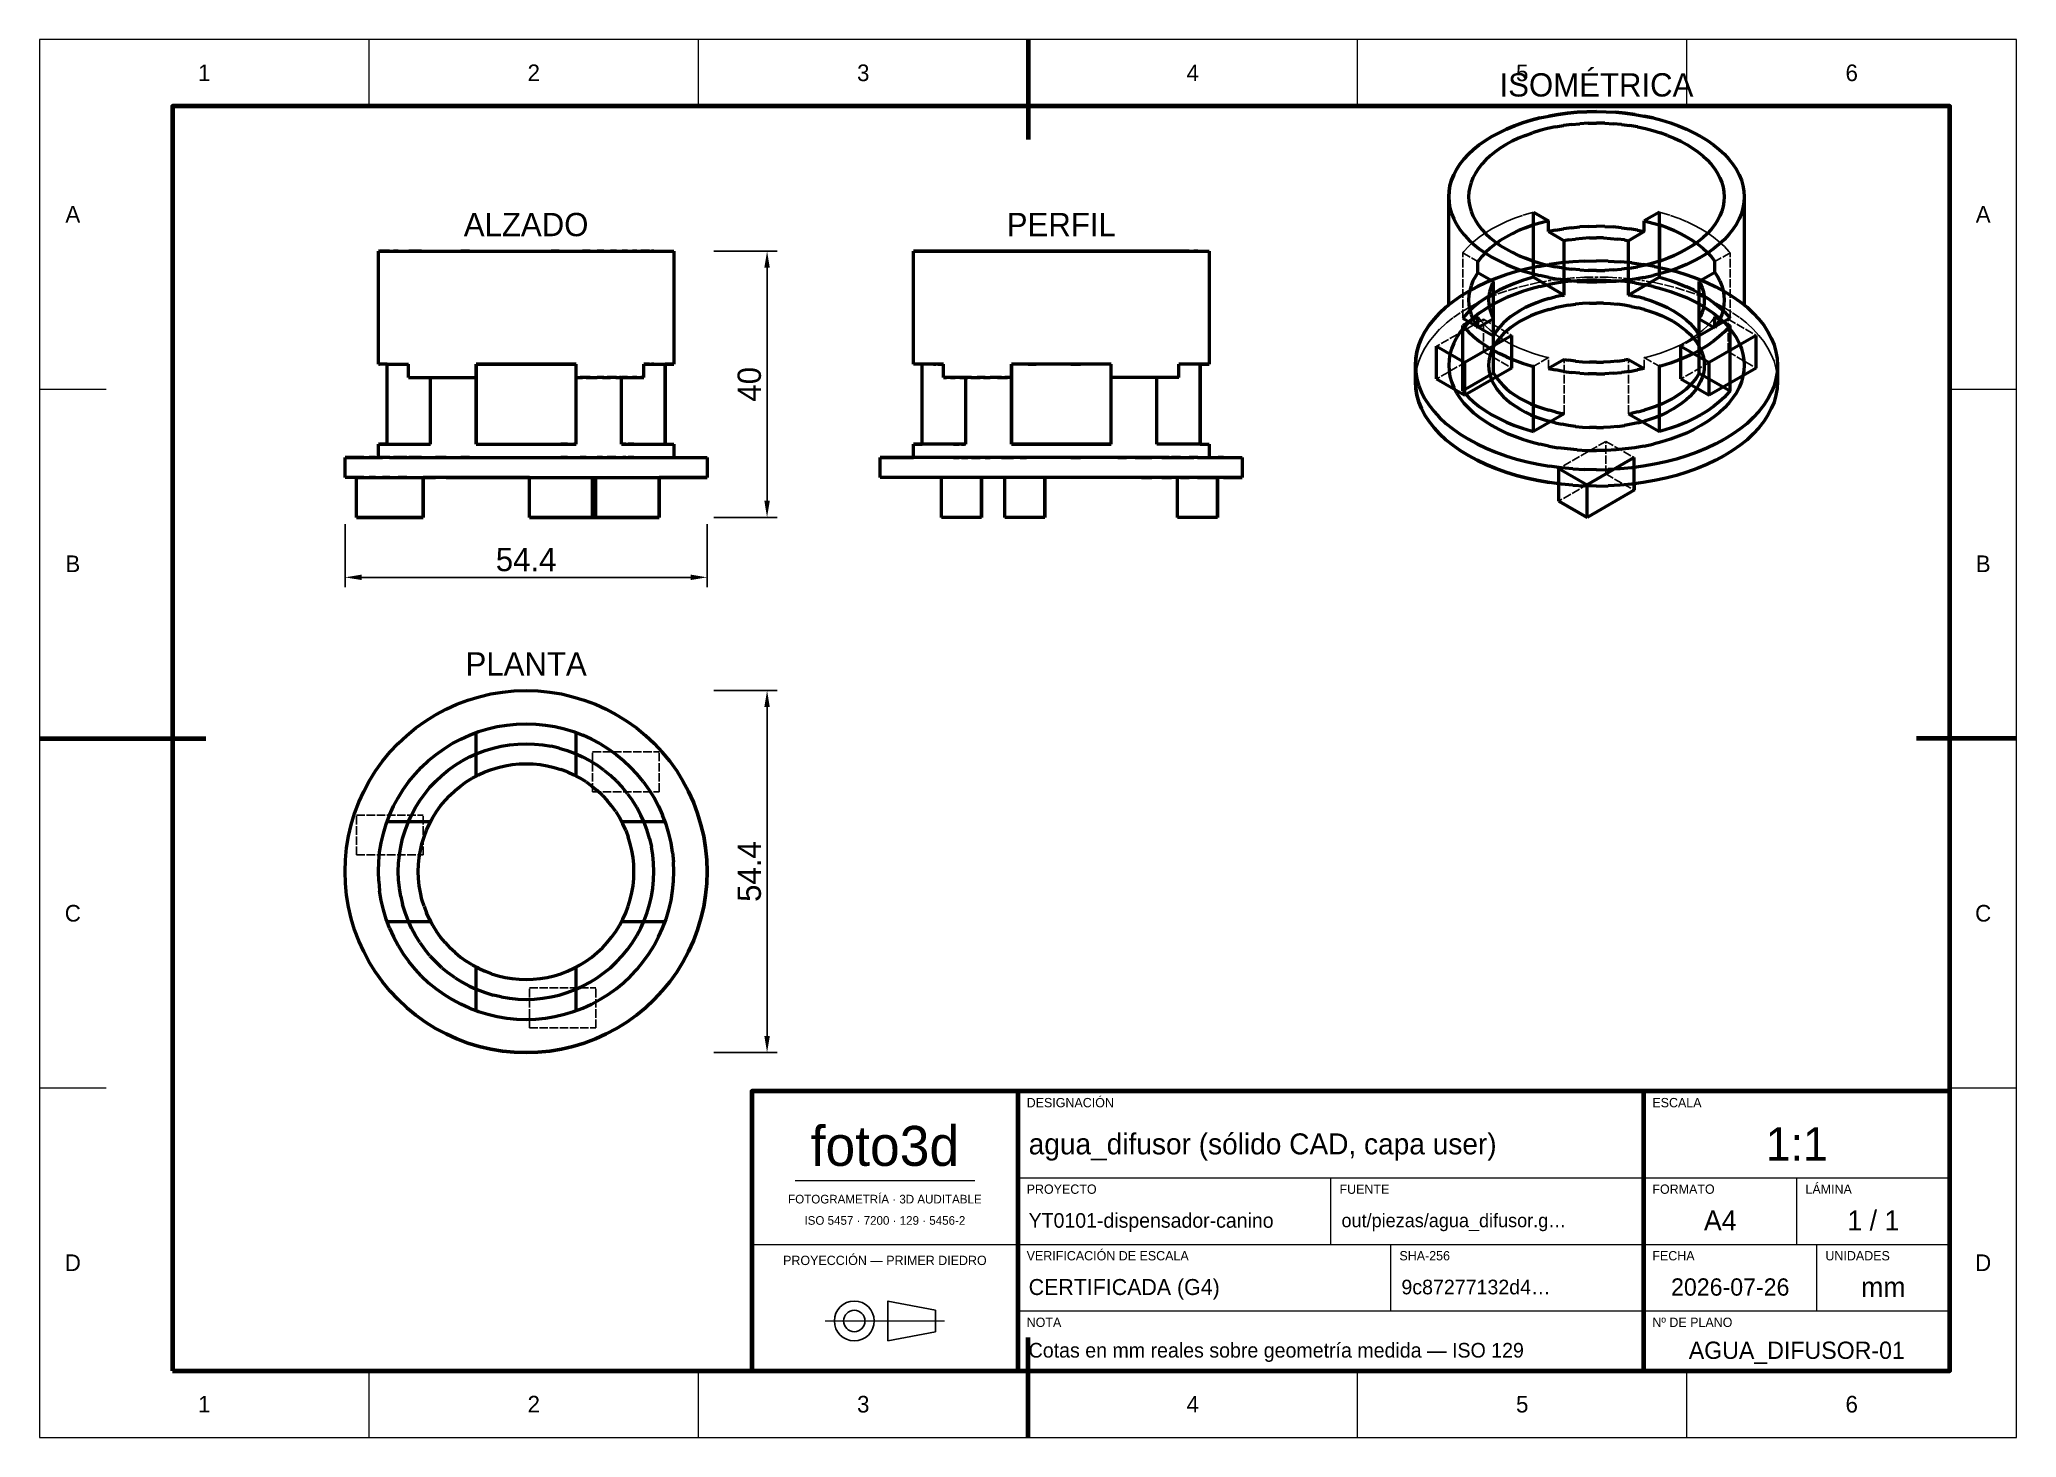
# Model space of a CAD drawing. Header units: millimetres. Extents: x 0 to 297, y 0 to 210.
import ezdxf
from ezdxf.enums import TextEntityAlignment as Align

# ---------------------------------------------------------------- set-up
doc = ezdxf.new("R2010")
doc.units = ezdxf.units.MM
doc.linetypes.add('DASHED', pattern=[1.524, 1.27, -0.254])
for name, color, linetype, lineweight in [('COTAS', 7, 'CONTINUOUS', 25), ('FINA', 7, 'CONTINUOUS', 18), ('NORMA', 7, 'CONTINUOUS', 70), ('OCULTA', 8, 'DASHED', 25), ('TEXTO', 7, 'CONTINUOUS', 25), ('VISIBLE', 7, 'CONTINUOUS', 50)]:
    doc.layers.add(name, color=color, linetype=linetype, lineweight=lineweight)
doc.dimstyles.new('F3D_1000', dxfattribs={"dimtxt": 3.5, "dimasz": 2.5, "dimexe": 1.5, "dimexo": 1, "dimgap": 0.9, "dimtad": 1, "dimdec": 1, "dimdsep": 46, "dimcen": 2.5, "dimazin": 3, "dimtfac": 1, "dimtmove": 0, "dimatfit": 3})

msp = doc.modelspace()

# ---------------------------------------------------------------- texts
at = {"layer": 'TEXTO'}
for s, height, p in [('1', 2.5, (24.75, 205)), ('2', 2.5, (74.25, 205)), ('3', 2.5, (123.75, 205)), ('4', 2.5, (173.25, 205)), ('ISOMÉTRICA', 3.5, (233.9, 203.19)), ('5', 2.5, (222.75, 205)), ('6', 2.5, (272.25, 205)), ('A', 2.5, (5, 183.75)), ('A', 2.5, (292, 183.75)), ('ALZADO', 3.5, (73.1, 182.21)), ('PERFIL', 3.5, (153.5, 182.21)), ('B', 2.5, (5, 131.25)), ('B', 2.5, (292, 131.25)), ('PLANTA', 3.5, (73.1, 116.21)), ('C', 2.5, (5, 78.75)), ('C', 2.5, (292, 78.75)), ('foto3d', 6, (127, 43.8)), ('1:1', 5, (264, 44.1)), ('FOTOGRAMETRÍA · 3D AUDITABLE', 1.3, (127, 35.8)), ('ISO 5457 · 7200 · 129 · 5456-2', 1.3, (127, 32.6)), ('A4', 3, (252.5, 32.6)), ('1 / 1', 3, (275.5, 32.6)), ('D', 2.5, (5, 26.25)), ('PROYECCIÓN — PRIMER DIEDRO', 1.4, (127, 26.6)), ('D', 2.5, (292, 26.25)), ('2026-07-26', 2.6, (254, 22.6)), ('mm', 3, (277, 22.6)), ('AGUA_DIFUSOR-01', 2.6, (264, 13.1)), ('1', 2.5, (24.75, 5)), ('2', 2.5, (74.25, 5)), ('3', 2.5, (123.75, 5)), ('4', 2.5, (173.25, 5)), ('5', 2.5, (222.75, 5)), ('6', 2.5, (272.25, 5))]:
    msp.add_text(s, height=height, dxfattribs=at).set_placement(p, align=Align.MIDDLE_CENTER)
for s, p in [('DESIGNACIÓN', (148.3, 49.6)), ('ESCALA', (242.3, 49.6)), ('PROYECTO', (148.3, 36.6)), ('FUENTE', (195.3, 36.6)), ('FORMATO', (242.3, 36.6)), ('LÁMINA', (265.3, 36.6)), ('VERIFICACIÓN DE ESCALA', (148.3, 26.6)), ('SHA-256', (204.3, 26.6)), ('FECHA', (242.3, 26.6)), ('UNIDADES', (268.3, 26.6)), ('NOTA', (148.3, 16.6)), ('Nº DE PLANO', (242.3, 16.6))]:
    msp.add_text(s, height=1.4, dxfattribs=at).set_placement(p)
for s, height, p in [('agua_difusor (sólido CAD, capa user)', 3.1528, (148.6, 44.1)), ('YT0101-dispensador-canino', 2.19, (148.6, 32.6)), ('out/piezas/agua_difusor.g…', 2.0278, (195.6, 32.6)), ('CERTIFICADA (G4)', 2.4, (148.6, 22.6)), ('9c87277132d4…', 2.2, (204.6, 22.6)), ('Cotas en mm reales sobre geometría medida — ISO 129', 2.2, (148.6, 13.1))]:
    msp.add_text(s, height=height, dxfattribs=at).set_placement(p, align=Align.MIDDLE_LEFT)

# ---------------------------------------------------------------- dimensions: what is measured, and where the dimension line sits
at = {"layer": 'COTAS'}
for base, p1, p2 in [((109.3, 138.21), (100.3, 138.21), (100.3, 178.21)), ((109.3, 57.81), (100.3, 57.81), (100.3, 112.21))]:
    msp.add_linear_dim(base=base, p1=p1, p2=p2, angle=90, dimstyle='F3D_1000', dxfattribs=at).render()
msp.add_linear_dim(base=(45.9, 129.21), p1=(45.9, 138.21), p2=(100.3, 138.21), dimstyle='F3D_1000', dxfattribs=at).render()

# ---------------------------------------------------------------- linework, layer by layer
at = {"layer": 'FINA'}
for p, q in [((49.5, 200), (49.5, 210)), ((99, 200), (99, 210)), ((148.5, 200), (148.5, 210)), ((198, 200), (198, 210)), ((247.5, 200), (247.5, 210)), ((0, 157.5), (10, 157.5)), ((287, 157.5), (297, 157.5)), ((0, 105), (10, 105)), ((287, 105), (297, 105)), ((0, 52.5), (10, 52.5)), ((287, 52.5), (297, 52.5)), ((147, 39), (241, 39)), ((194, 29), (194, 39)), ((241, 39), (287, 39)), ((264, 29), (264, 39)), ((113.5, 38.6), (140.5, 38.6)), ((107, 29), (147, 29)), ((147, 29), (241, 29)), ((203, 19), (203, 29)), ((241, 29), (287, 29)), ((267, 19), (267, 29)), ((147, 19), (241, 19)), ((241, 19), (287, 19)), ((118.03, 17.5), (135.97, 17.5)), ((49.5, 0), (49.5, 10)), ((99, 0), (99, 10)), ((148.5, 0), (148.5, 10)), ((198, 0), (198, 10)), ((247.5, 0), (247.5, 10))]:
    msp.add_line(p, q, dxfattribs=at)
msp.add_lwpolyline([(0, 0), (297, 0), (297, 210), (0, 210)], close=True, dxfattribs=at)
at = {"layer": 'NORMA'}
for p, q in [((148.5, 210), (148.5, 195)), ((0, 105), (25, 105)), ((297, 105), (282, 105)), ((147, 10), (147, 52)), ((241, 10), (241, 52)), ((148.5, 0), (148.5, 15))]:
    msp.add_line(p, q, dxfattribs=at)
for points in [[(20, 10), (287, 10), (287, 200), (20, 200)], [(107, 10), (287, 10), (287, 52), (107, 52)]]:
    msp.add_lwpolyline(points, close=True, dxfattribs=at)
at = {"layer": 'OCULTA'}
for p, q in [((218.2, 181.56), (217.21, 180.94)), ((219.26, 182.13), (218.2, 181.56)), ((220.39, 182.66), (219.26, 182.13)), ((221.57, 183.15), (220.39, 182.66)), ((222.8, 183.59), (221.57, 183.15)), ((224.08, 183.99), (222.8, 183.59)), ((224.44, 184.08), (224.08, 183.99)), ((243.36, 184.08), (243.72, 183.99)), ((243.72, 183.99), (245, 183.59)), ((245, 183.59), (246.23, 183.15)), ((246.23, 183.15), (247.41, 182.66)), ((248.54, 182.13), (247.41, 182.66)), ((248.54, 182.13), (249.6, 181.56)), ((249.6, 181.56), (250.59, 180.94)), ((50.9, 178.21), (50.95, 178.21)), ((50.95, 178.21), (51.09, 178.21)), ((51.09, 178.21), (51.33, 178.21)), ((51.33, 178.21), (51.66, 178.21)), ((51.66, 178.21), (52.08, 178.21)), ((52.08, 178.21), (52.59, 178.21)), ((52.59, 178.21), (53.19, 178.21)), ((53.19, 178.21), (53.87, 178.21)), ((53.87, 178.21), (54.64, 178.21)), ((53.94, 178.21), (53.9, 178.21)), ((54.06, 178.21), (53.94, 178.21)), ((54.27, 178.21), (54.06, 178.21)), ((54.27, 178.21), (54.55, 178.21)), ((54.92, 178.21), (54.55, 178.21)), ((54.64, 178.21), (55.49, 178.21)), ((55.36, 178.21), (54.92, 178.21)), ((55.88, 178.21), (55.36, 178.21)), ((55.49, 178.21), (56.41, 178.21)), ((55.88, 178.21), (56.47, 178.21)), ((56.41, 178.21), (57.4, 178.21)), ((57.14, 178.21), (56.47, 178.21)), ((57.14, 178.21), (57.87, 178.21)), ((57.4, 178.21), (58.46, 178.21)), ((58.66, 178.21), (57.87, 178.21)), ((58.46, 178.21), (59.59, 178.21)), ((58.66, 178.21), (59.52, 178.21)), ((60.44, 178.21), (59.52, 178.21)), ((59.59, 178.21), (60.77, 178.21)), ((60.44, 178.21), (61.41, 178.21)), ((60.77, 178.21), (62, 178.21)), ((62.43, 178.21), (61.41, 178.21)), ((62, 178.21), (63.28, 178.21)), ((62.43, 178.21), (63.5, 178.21)), ((63.28, 178.21), (64.6, 178.21)), ((64.61, 178.21), (63.5, 178.21)), ((64.6, 178.21), (65.96, 178.21)), ((64.61, 178.21), (65.75, 178.21)), ((65.75, 178.21), (66.93, 178.21)), ((65.96, 178.21), (67.35, 178.21)), ((66.93, 178.21), (68.13, 178.21)), ((67.35, 178.21), (68.77, 178.21)), ((69.35, 178.21), (68.13, 178.21)), ((68.77, 178.21), (70.2, 178.21)), ((69.35, 178.21), (70.59, 178.21)), ((70.2, 178.21), (71.65, 178.21)), ((70.59, 178.21), (71.84, 178.21)), ((71.65, 178.21), (73.1, 178.21)), ((71.84, 178.21), (73.1, 178.21)), ((73.1, 178.21), (74.36, 178.21)), ((73.1, 178.21), (74.55, 178.21)), ((74.36, 178.21), (75.61, 178.21)), ((74.55, 178.21), (76, 178.21)), ((75.61, 178.21), (76.85, 178.21)), ((76, 178.21), (77.43, 178.21)), ((76.85, 178.21), (78.07, 178.21)), ((77.43, 178.21), (78.85, 178.21)), ((78.07, 178.21), (79.27, 178.21)), ((78.85, 178.21), (80.24, 178.21)), ((79.27, 178.21), (80.45, 178.21)), ((80.24, 178.21), (81.6, 178.21)), ((80.45, 178.21), (81.59, 178.21)), ((81.59, 178.21), (82.7, 178.21)), ((82.92, 178.21), (81.6, 178.21)), ((82.7, 178.21), (83.77, 178.21)), ((82.92, 178.21), (84.2, 178.21)), ((83.77, 178.21), (84.79, 178.21)), ((84.2, 178.21), (85.43, 178.21)), ((84.79, 178.21), (85.76, 178.21)), ((85.43, 178.21), (86.61, 178.21)), ((85.76, 178.21), (86.68, 178.21)), ((86.61, 178.21), (87.74, 178.21)), ((86.68, 178.21), (87.54, 178.21)), ((87.54, 178.21), (88.33, 178.21)), ((87.74, 178.21), (88.8, 178.21)), ((88.33, 178.21), (89.06, 178.21)), ((89.79, 178.21), (88.8, 178.21)), ((89.06, 178.21), (89.73, 178.21)), ((89.73, 178.21), (90.32, 178.21)), ((90.71, 178.21), (89.79, 178.21)), ((90.32, 178.21), (90.84, 178.21)), ((90.71, 178.21), (91.56, 178.21)), ((90.84, 178.21), (91.28, 178.21)), ((91.28, 178.21), (91.65, 178.21)), ((91.56, 178.21), (92.33, 178.21)), ((91.65, 178.21), (91.93, 178.21)), ((91.93, 178.21), (92.14, 178.21)), ((92.14, 178.21), (92.26, 178.21)), ((92.26, 178.21), (92.3, 178.21)), ((93.01, 178.21), (92.33, 178.21)), ((93.01, 178.21), (93.61, 178.21)), ((94.12, 178.21), (93.61, 178.21)), ((94.54, 178.21), (94.12, 178.21)), ((94.87, 178.21), (94.54, 178.21)), ((95.11, 178.21), (94.87, 178.21)), ((95.11, 178.21), (95.25, 178.21)), ((95.3, 178.21), (95.25, 178.21)), ((131.3, 178.21), (131.35, 178.21)), ((131.35, 178.21), (131.49, 178.21)), ((131.49, 178.21), (131.73, 178.21)), ((131.73, 178.21), (132.06, 178.21)), ((132.06, 178.21), (132.48, 178.21)), ((132.48, 178.21), (132.99, 178.21)), ((133.59, 178.21), (132.99, 178.21)), ((133.59, 178.21), (134.27, 178.21)), ((134.27, 178.21), (135.04, 178.21)), ((134.34, 178.21), (134.3, 178.21)), ((134.46, 178.21), (134.34, 178.21)), ((134.67, 178.21), (134.46, 178.21)), ((134.95, 178.21), (134.67, 178.21)), ((135.32, 178.21), (134.95, 178.21)), ((135.04, 178.21), (135.89, 178.21)), ((135.76, 178.21), (135.32, 178.21)), ((136.28, 178.21), (135.76, 178.21)), ((135.89, 178.21), (136.81, 178.21)), ((136.87, 178.21), (136.28, 178.21)), ((136.81, 178.21), (137.8, 178.21)), ((137.54, 178.21), (136.87, 178.21)), ((138.27, 178.21), (137.54, 178.21)), ((138.86, 178.21), (137.8, 178.21)), ((139.06, 178.21), (138.27, 178.21)), ((139.99, 178.21), (138.86, 178.21)), ((139.92, 178.21), (139.06, 178.21)), ((140.84, 178.21), (139.92, 178.21)), ((139.99, 178.21), (141.17, 178.21)), ((141.81, 178.21), (140.84, 178.21)), ((141.17, 178.21), (142.4, 178.21)), ((142.83, 178.21), (141.81, 178.21)), ((143.68, 178.21), (142.4, 178.21)), ((143.9, 178.21), (142.83, 178.21)), ((143.68, 178.21), (145, 178.21)), ((145.01, 178.21), (143.9, 178.21)), ((146.36, 178.21), (145, 178.21)), ((146.15, 178.21), (145.01, 178.21)), ((147.33, 178.21), (146.15, 178.21)), ((147.75, 178.21), (146.36, 178.21)), ((148.53, 178.21), (147.33, 178.21)), ((149.17, 178.21), (147.75, 178.21)), ((149.75, 178.21), (148.53, 178.21)), ((150.6, 178.21), (149.17, 178.21)), ((150.99, 178.21), (149.75, 178.21)), ((150.6, 178.21), (152.05, 178.21)), ((152.24, 178.21), (150.99, 178.21)), ((153.5, 178.21), (152.05, 178.21)), ((153.5, 178.21), (152.24, 178.21)), ((154.76, 178.21), (153.5, 178.21)), ((154.95, 178.21), (153.5, 178.21)), ((156.01, 178.21), (154.76, 178.21)), ((156.4, 178.21), (154.95, 178.21)), ((157.25, 178.21), (156.01, 178.21)), ((157.83, 178.21), (156.4, 178.21)), ((157.25, 178.21), (158.47, 178.21)), ((159.25, 178.21), (157.83, 178.21)), ((159.67, 178.21), (158.47, 178.21)), ((160.64, 178.21), (159.25, 178.21)), ((160.85, 178.21), (159.67, 178.21)), ((162, 178.21), (160.64, 178.21)), ((161.99, 178.21), (160.85, 178.21)), ((161.99, 178.21), (163.1, 178.21)), ((163.32, 178.21), (162, 178.21)), ((164.17, 178.21), (163.1, 178.21)), ((164.6, 178.21), (163.32, 178.21)), ((164.17, 178.21), (165.19, 178.21)), ((165.83, 178.21), (164.6, 178.21)), ((166.16, 178.21), (165.19, 178.21)), ((167.01, 178.21), (165.83, 178.21)), ((166.16, 178.21), (167.08, 178.21)), ((168.14, 178.21), (167.01, 178.21)), ((167.94, 178.21), (167.08, 178.21)), ((167.94, 178.21), (168.73, 178.21)), ((169.2, 178.21), (168.14, 178.21)), ((169.46, 178.21), (168.73, 178.21)), ((170.19, 178.21), (169.2, 178.21)), ((169.46, 178.21), (170.13, 178.21)), ((170.72, 178.21), (170.13, 178.21)), ((171.11, 178.21), (170.19, 178.21)), ((170.72, 178.21), (171.24, 178.21)), ((171.96, 178.21), (171.11, 178.21)), ((171.24, 178.21), (171.68, 178.21)), ((171.68, 178.21), (172.05, 178.21)), ((172.73, 178.21), (171.96, 178.21)), ((172.33, 178.21), (172.05, 178.21)), ((172.33, 178.21), (172.54, 178.21)), ((172.54, 178.21), (172.66, 178.21)), ((172.66, 178.21), (172.7, 178.21)), ((173.41, 178.21), (172.73, 178.21)), ((174.01, 178.21), (173.41, 178.21)), ((174.52, 178.21), (174.01, 178.21)), ((174.94, 178.21), (174.52, 178.21)), ((175.27, 178.21), (174.94, 178.21)), ((175.51, 178.21), (175.27, 178.21)), ((175.65, 178.21), (175.51, 178.21)), ((175.7, 178.21), (175.65, 178.21)), ((214.67, 178.9), (213.99, 178.16)), ((215.44, 179.61), (214.67, 178.9)), ((216.29, 180.3), (215.44, 179.61)), ((217.21, 180.94), (216.29, 180.3)), ((250.59, 180.94), (251.51, 180.3)), ((251.51, 180.3), (252.36, 179.61)), ((252.36, 179.61), (253.13, 178.9)), ((253.13, 178.9), (253.81, 178.16)), ((213.99, 178.16), (213.83, 177.96)), ((213.83, 168.16), (213.83, 177.96)), ((213.83, 177.96), (216.1, 176.65)), ((253.97, 177.96), (251.7, 176.65)), ((253.81, 178.16), (253.97, 177.96)), ((253.97, 168.16), (253.97, 177.96)), ((221.87, 172.7), (220.3, 172.21)), ((223.49, 173.12), (221.87, 172.7)), ((225.16, 173.48), (223.49, 173.12)), ((225.16, 173.48), (226.86, 173.78)), ((228.59, 174.02), (226.86, 173.78)), ((230.35, 174.18), (228.59, 174.02)), ((232.12, 174.28), (230.35, 174.18)), ((232.12, 174.28), (233.9, 174.32)), ((235.68, 174.28), (233.9, 174.32)), ((235.68, 174.28), (237.45, 174.18)), ((239.21, 174.02), (237.45, 174.18)), ((239.21, 174.02), (240.94, 173.78)), ((242.64, 173.48), (240.94, 173.78)), ((242.64, 173.48), (244.31, 173.12)), ((244.31, 173.12), (245.93, 172.7)), ((245.93, 172.7), (247.5, 172.21)), ((214.67, 169.72), (213.45, 168.97)), ((215.97, 170.42), (214.67, 169.72)), ((217.34, 171.07), (215.97, 170.42)), ((218.79, 171.67), (217.34, 171.07)), ((220.3, 172.21), (218.79, 171.67)), ((247.5, 172.21), (249.01, 171.67)), ((249.01, 171.67), (250.46, 171.07)), ((250.46, 171.07), (251.83, 170.42)), ((251.83, 170.42), (253.13, 169.72)), ((253.13, 169.72), (254.35, 168.97)), ((210.34, 166.47), (209.51, 165.56)), ((216.95, 168), (209.88, 163.92)), ((211.28, 167.34), (210.34, 166.47)), ((212.32, 168.17), (211.28, 167.34)), ((213.45, 168.97), (212.32, 168.17)), ((216.1, 168.34), (216.16, 168.25)), ((216.16, 168.25), (216.68, 167.59)), ((216.68, 167.59), (217.27, 166.95)), ((216.95, 163.1), (216.95, 168)), ((216.95, 168), (221.2, 165.55)), ((217.27, 166.95), (217.94, 166.34)), ((217.94, 166.34), (218.67, 165.75)), ((253.67, 168), (246.6, 163.92)), ((249.86, 166.34), (249.13, 165.75)), ((250.53, 166.95), (249.86, 166.34)), ((251.12, 167.59), (250.53, 166.95)), ((251.64, 168.25), (251.12, 167.59)), ((251.7, 168.34), (251.64, 168.25)), ((253.67, 163.1), (253.67, 168)), ((253.67, 168), (257.92, 165.55)), ((254.35, 168.97), (255.48, 168.17)), ((255.48, 168.17), (256.52, 167.34)), ((256.52, 167.34), (257.46, 166.47)), ((257.46, 166.47), (258.29, 165.56)), ((208.14, 163.66), (207.63, 162.68)), ((208.77, 164.62), (208.14, 163.66)), ((209.51, 165.56), (208.77, 164.62)), ((218.67, 165.75), (219.46, 165.18)), ((219.46, 165.18), (220.32, 164.66)), ((220.32, 164.66), (221.24, 164.16)), ((221.24, 164.16), (222.21, 163.7)), ((222.21, 163.7), (223.23, 163.28)), ((245.59, 163.7), (244.57, 163.28)), ((246.56, 164.16), (245.59, 163.7)), ((247.48, 164.66), (246.56, 164.16)), ((248.34, 165.18), (247.48, 164.66)), ((249.13, 165.75), (248.34, 165.18)), ((258.29, 165.56), (259.03, 164.62)), ((259.03, 164.62), (259.66, 163.66)), ((259.66, 163.66), (260.17, 162.68)), ((50.9, 161.21), (50.95, 161.21)), ((50.95, 161.21), (51.09, 161.21)), ((51.09, 161.21), (51.33, 161.21)), ((51.33, 161.21), (51.66, 161.21)), ((51.66, 161.21), (52.08, 161.21)), ((52.08, 161.21), (52.22, 161.21)), ((52.22, 161.21), (55.43, 161.21)), ((53.94, 161.21), (53.9, 161.21)), ((54.06, 161.21), (53.94, 161.21)), ((54.27, 161.21), (54.06, 161.21)), ((54.27, 161.21), (54.55, 161.21)), ((54.92, 161.21), (54.55, 161.21)), ((55.36, 161.21), (54.92, 161.21)), ((55.43, 161.21), (55.36, 161.21)), ((55.43, 159.21), (55.43, 161.21)), ((65.6, 161.21), (65.6, 161.21)), ((65.6, 159.21), (65.6, 161.21)), ((65.6, 161.21), (65.75, 161.21)), ((65.6, 149.21), (65.6, 161.21)), ((65.6, 161.21), (65.6, 161.21)), ((65.6, 161.21), (65.96, 161.21)), ((65.75, 161.21), (66.93, 161.21)), ((65.96, 161.21), (67.35, 161.21)), ((66.93, 161.21), (68.13, 161.21)), ((67.35, 161.21), (68.77, 161.21)), ((69.35, 161.21), (68.13, 161.21)), ((68.77, 161.21), (70.2, 161.21)), ((69.35, 161.21), (70.59, 161.21)), ((70.2, 161.21), (71.65, 161.21)), ((70.59, 161.21), (71.84, 161.21)), ((71.65, 161.21), (73.1, 161.21)), ((71.84, 161.21), (73.1, 161.21)), ((73.1, 161.21), (74.36, 161.21)), ((73.1, 161.21), (74.55, 161.21)), ((74.36, 161.21), (75.61, 161.21)), ((74.55, 161.21), (76, 161.21)), ((75.61, 161.21), (76.85, 161.21)), ((76, 161.21), (77.43, 161.21)), ((76.85, 161.21), (78.07, 161.21)), ((77.43, 161.21), (78.85, 161.21)), ((78.07, 161.21), (79.27, 161.21)), ((78.85, 161.21), (80.24, 161.21)), ((79.27, 161.21), (80.45, 161.21)), ((80.24, 161.21), (80.6, 161.21)), ((80.45, 161.21), (80.6, 161.21)), ((80.6, 161.21), (80.6, 161.21)), ((80.6, 159.21), (80.6, 161.21)), ((80.6, 149.21), (80.6, 161.21)), ((80.6, 161.21), (80.6, 161.21)), ((90.77, 159.21), (90.77, 161.21)), ((90.77, 161.21), (90.84, 161.21)), ((90.77, 161.21), (93.98, 161.21)), ((90.84, 161.21), (91.28, 161.21)), ((91.28, 161.21), (91.65, 161.21)), ((91.65, 161.21), (91.93, 161.21)), ((91.93, 161.21), (92.14, 161.21)), ((92.14, 161.21), (92.26, 161.21)), ((92.26, 161.21), (92.3, 161.21)), ((94.12, 161.21), (93.98, 161.21)), ((94.54, 161.21), (94.12, 161.21)), ((94.87, 161.21), (94.54, 161.21)), ((95.11, 161.21), (94.87, 161.21)), ((95.11, 161.21), (95.25, 161.21)), ((95.3, 161.21), (95.25, 161.21)), ((131.3, 161.21), (131.35, 161.21)), ((131.35, 161.21), (131.49, 161.21)), ((131.49, 161.21), (131.73, 161.21)), ((131.73, 161.21), (132.06, 161.21)), ((132.06, 161.21), (132.48, 161.21)), ((132.48, 161.21), (132.62, 161.21)), ((135.83, 161.21), (132.62, 161.21)), ((134.34, 161.21), (134.3, 161.21)), ((134.46, 161.21), (134.34, 161.21)), ((134.67, 161.21), (134.46, 161.21)), ((134.95, 161.21), (134.67, 161.21)), ((135.32, 161.21), (134.95, 161.21)), ((135.76, 161.21), (135.32, 161.21)), ((135.83, 161.21), (135.76, 161.21)), ((135.83, 159.21), (135.83, 161.21)), ((146, 161.21), (146, 161.21)), ((146, 159.21), (146, 161.21)), ((146.15, 161.21), (146, 161.21)), ((146, 149.21), (146, 161.21)), ((146, 161.21), (146, 161.21)), ((146.36, 161.21), (146, 161.21)), ((147.33, 161.21), (146.15, 161.21)), ((147.75, 161.21), (146.36, 161.21)), ((148.53, 161.21), (147.33, 161.21)), ((149.17, 161.21), (147.75, 161.21)), ((149.75, 161.21), (148.53, 161.21)), ((150.6, 161.21), (149.17, 161.21)), ((150.99, 161.21), (149.75, 161.21)), ((150.6, 161.21), (152.05, 161.21)), ((152.24, 161.21), (150.99, 161.21)), ((153.5, 161.21), (152.05, 161.21)), ((153.5, 161.21), (152.24, 161.21)), ((154.76, 161.21), (153.5, 161.21)), ((154.95, 161.21), (153.5, 161.21)), ((156.01, 161.21), (154.76, 161.21)), ((156.4, 161.21), (154.95, 161.21)), ((157.25, 161.21), (156.01, 161.21)), ((157.83, 161.21), (156.4, 161.21)), ((157.25, 161.21), (158.47, 161.21)), ((159.25, 161.21), (157.83, 161.21)), ((159.67, 161.21), (158.47, 161.21)), ((160.64, 161.21), (159.25, 161.21)), ((160.85, 161.21), (159.67, 161.21)), ((161, 161.21), (160.64, 161.21)), ((161, 161.21), (160.85, 161.21)), ((161, 161.21), (161, 161.21)), ((161, 159.21), (161, 161.21)), ((161, 149.21), (161, 161.21)), ((161, 161.21), (161, 161.21)), ((174.38, 161.21), (171.17, 161.21)), ((171.17, 159.21), (171.17, 161.21)), ((171.17, 161.21), (171.24, 161.21)), ((171.24, 161.21), (171.68, 161.21)), ((171.68, 161.21), (172.05, 161.21)), ((172.33, 161.21), (172.05, 161.21)), ((172.33, 161.21), (172.54, 161.21)), ((172.54, 161.21), (172.66, 161.21)), ((172.66, 161.21), (172.7, 161.21)), ((174.52, 161.21), (174.38, 161.21)), ((174.94, 161.21), (174.52, 161.21)), ((175.27, 161.21), (174.94, 161.21)), ((175.51, 161.21), (175.27, 161.21)), ((175.65, 161.21), (175.51, 161.21)), ((175.7, 161.21), (175.65, 161.21)), ((206.93, 160.66), (206.76, 159.64)), ((207.22, 161.68), (206.93, 160.66)), ((207.63, 162.68), (207.22, 161.68)), ((216.95, 163.1), (209.88, 159.02)), ((216.95, 163.1), (221.2, 160.65)), ((224.3, 162.89), (223.23, 163.28)), ((224.3, 162.89), (225.41, 162.55)), ((226.71, 162.22), (224.44, 160.91)), ((225.41, 162.55), (226.55, 162.25)), ((226.55, 162.25), (226.71, 162.22)), ((226.71, 160.59), (226.71, 162.22)), ((229.06, 153.78), (229.06, 161.94)), ((238.74, 153.78), (238.74, 161.94)), ((241.25, 162.25), (241.09, 162.22)), ((241.09, 160.59), (241.09, 162.22)), ((241.09, 162.22), (243.36, 160.91)), ((242.39, 162.55), (241.25, 162.25)), ((243.5, 162.89), (242.39, 162.55)), ((243.5, 162.89), (244.57, 163.28)), ((253.67, 163.1), (246.6, 159.02)), ((253.67, 163.1), (257.92, 160.65)), ((260.17, 162.68), (260.58, 161.68)), ((260.58, 161.68), (260.87, 160.66)), ((260.87, 160.66), (261.04, 159.64)), ((55.88, 159.21), (55.43, 159.21)), ((55.43, 159.21), (58.75, 159.21)), ((55.88, 159.21), (56.47, 159.21)), ((57.14, 159.21), (56.47, 159.21)), ((57.14, 159.21), (57.87, 159.21)), ((58.66, 159.21), (57.87, 159.21)), ((58.66, 159.21), (59.52, 159.21)), ((58.75, 149.21), (58.75, 159.21)), ((59.07, 159.21), (58.75, 159.21)), ((59.07, 159.21), (59.63, 159.21)), ((60.44, 159.21), (59.52, 159.21)), ((60.25, 159.21), (59.63, 159.21)), ((60.92, 159.21), (60.25, 159.21)), ((60.44, 159.21), (61.41, 159.21)), ((60.92, 159.21), (61.64, 159.21)), ((62.43, 159.21), (61.41, 159.21)), ((62.42, 159.21), (61.64, 159.21)), ((62.42, 159.21), (63.24, 159.21)), ((62.43, 159.21), (63.5, 159.21)), ((63.24, 159.21), (64.1, 159.21)), ((64.61, 159.21), (63.5, 159.21)), ((65, 159.21), (64.1, 159.21)), ((64.61, 159.21), (65.6, 159.21)), ((65, 159.21), (65.6, 159.21)), ((65.6, 149.21), (65.6, 159.21)), ((65.6, 159.21), (65.6, 159.21)), ((65.6, 159.21), (65.6, 159.21)), ((80.6, 159.21), (81.59, 159.21)), ((80.6, 149.21), (80.6, 159.21)), ((80.6, 159.21), (80.6, 159.21)), ((80.6, 159.21), (81.2, 159.21)), ((80.6, 159.21), (80.6, 159.21)), ((81.2, 159.21), (82.1, 159.21)), ((81.59, 159.21), (82.7, 159.21)), ((82.1, 159.21), (82.96, 159.21)), ((82.7, 159.21), (83.77, 159.21)), ((82.96, 159.21), (83.78, 159.21)), ((83.77, 159.21), (84.79, 159.21)), ((83.78, 159.21), (84.56, 159.21)), ((84.56, 159.21), (85.28, 159.21)), ((84.79, 159.21), (85.76, 159.21)), ((85.28, 159.21), (85.95, 159.21)), ((85.76, 159.21), (86.68, 159.21)), ((85.95, 159.21), (86.57, 159.21)), ((86.57, 159.21), (87.13, 159.21)), ((86.68, 159.21), (87.54, 159.21)), ((87.13, 159.21), (87.45, 159.21)), ((87.45, 149.21), (87.45, 159.21)), ((87.45, 159.21), (90.77, 159.21)), ((87.54, 159.21), (88.33, 159.21)), ((88.33, 159.21), (89.06, 159.21)), ((89.06, 159.21), (89.73, 159.21)), ((89.73, 159.21), (90.32, 159.21)), ((90.32, 159.21), (90.77, 159.21)), ((139.15, 159.21), (135.83, 159.21)), ((136.28, 159.21), (135.83, 159.21)), ((136.87, 159.21), (136.28, 159.21)), ((137.54, 159.21), (136.87, 159.21)), ((138.27, 159.21), (137.54, 159.21)), ((139.06, 159.21), (138.27, 159.21)), ((139.92, 159.21), (139.06, 159.21)), ((139.15, 149.21), (139.15, 159.21)), ((139.47, 159.21), (139.15, 159.21)), ((140.03, 159.21), (139.47, 159.21)), ((140.84, 159.21), (139.92, 159.21)), ((140.65, 159.21), (140.03, 159.21)), ((141.32, 159.21), (140.65, 159.21)), ((141.81, 159.21), (140.84, 159.21)), ((142.04, 159.21), (141.32, 159.21)), ((142.83, 159.21), (141.81, 159.21)), ((142.82, 159.21), (142.04, 159.21)), ((143.64, 159.21), (142.82, 159.21)), ((143.9, 159.21), (142.83, 159.21)), ((144.5, 159.21), (143.64, 159.21)), ((145.01, 159.21), (143.9, 159.21)), ((145.4, 159.21), (144.5, 159.21)), ((146, 159.21), (145.01, 159.21)), ((146, 159.21), (145.4, 159.21)), ((146, 149.21), (146, 159.21)), ((146, 159.21), (146, 159.21)), ((146, 159.21), (146, 159.21)), ((161.99, 159.21), (161, 159.21)), ((161, 149.21), (161, 159.21)), ((161, 159.21), (161, 159.21)), ((161.6, 159.21), (161, 159.21)), ((161, 159.21), (161, 159.21)), ((161.6, 159.21), (162.5, 159.21)), ((161.99, 159.21), (163.1, 159.21)), ((163.36, 159.21), (162.5, 159.21)), ((164.17, 159.21), (163.1, 159.21)), ((164.18, 159.21), (163.36, 159.21)), ((164.17, 159.21), (165.19, 159.21)), ((164.18, 159.21), (164.96, 159.21)), ((165.68, 159.21), (164.96, 159.21)), ((166.16, 159.21), (165.19, 159.21)), ((165.68, 159.21), (166.35, 159.21)), ((166.16, 159.21), (167.08, 159.21)), ((166.35, 159.21), (166.97, 159.21)), ((167.53, 159.21), (166.97, 159.21)), ((167.94, 159.21), (167.08, 159.21)), ((167.53, 159.21), (167.85, 159.21)), ((167.85, 149.21), (167.85, 159.21)), ((171.17, 159.21), (167.85, 159.21)), ((167.94, 159.21), (168.73, 159.21)), ((169.46, 159.21), (168.73, 159.21)), ((169.46, 159.21), (170.13, 159.21)), ((170.72, 159.21), (170.13, 159.21)), ((170.72, 159.21), (171.17, 159.21)), ((206.76, 159.64), (206.7, 158.61)), ((261.04, 159.64), (261.1, 158.61)), ((50.9, 149.21), (50.95, 149.21)), ((50.95, 149.21), (51.09, 149.21)), ((51.09, 149.21), (51.33, 149.21)), ((51.33, 149.21), (51.66, 149.21)), ((51.66, 149.21), (52.08, 149.21)), ((52.08, 149.21), (52.22, 149.21)), ((52.22, 149.21), (58.75, 149.21)), ((56.93, 149.21), (56.9, 149.21)), ((57.04, 149.21), (56.93, 149.21)), ((57.21, 149.21), (57.04, 149.21)), ((57.45, 149.21), (57.21, 149.21)), ((57.76, 149.21), (57.45, 149.21)), ((57.76, 149.21), (58.13, 149.21)), ((58.57, 149.21), (58.13, 149.21)), ((58.57, 149.21), (58.75, 149.21)), ((65.6, 149.21), (65.6, 149.21)), ((65.93, 149.21), (65.6, 149.21)), ((65.6, 149.21), (65.6, 149.21)), ((65.6, 149.21), (65.96, 149.21)), ((65.93, 149.21), (66.9, 149.21)), ((65.96, 149.21), (67.35, 149.21)), ((67.89, 149.21), (66.9, 149.21)), ((67.35, 149.21), (68.77, 149.21)), ((67.89, 149.21), (68.91, 149.21)), ((68.77, 149.21), (70.2, 149.21)), ((68.91, 149.21), (69.94, 149.21)), ((69.94, 149.21), (70.99, 149.21)), ((70.2, 149.21), (71.65, 149.21)), ((70.99, 149.21), (72.04, 149.21)), ((71.65, 149.21), (73.1, 149.21)), ((72.04, 149.21), (73.1, 149.21)), ((73.1, 149.21), (74.16, 149.21)), ((73.1, 149.21), (74.55, 149.21)), ((74.16, 149.21), (75.21, 149.21)), ((74.55, 149.21), (76, 149.21)), ((75.21, 149.21), (76.26, 149.21)), ((76, 149.21), (77.43, 149.21)), ((76.26, 149.21), (77.29, 149.21)), ((77.29, 149.21), (78.31, 149.21)), ((77.43, 149.21), (78.85, 149.21)), ((78.31, 149.21), (79.3, 149.21)), ((78.85, 149.21), (80.24, 149.21)), ((79.3, 149.21), (80.27, 149.21)), ((80.24, 149.21), (80.6, 149.21)), ((80.27, 149.21), (80.6, 149.21)), ((80.6, 149.21), (80.6, 149.21)), ((80.6, 149.21), (80.6, 149.21)), ((87.45, 149.21), (87.63, 149.21)), ((87.45, 149.21), (93.98, 149.21)), ((87.63, 149.21), (88.07, 149.21)), ((88.07, 149.21), (88.44, 149.21)), ((88.44, 149.21), (88.75, 149.21)), ((88.75, 149.21), (88.99, 149.21)), ((88.99, 149.21), (89.16, 149.21)), ((89.16, 149.21), (89.27, 149.21)), ((89.27, 149.21), (89.3, 149.21)), ((94.12, 149.21), (93.98, 149.21)), ((94.54, 149.21), (94.12, 149.21)), ((94.87, 149.21), (94.54, 149.21)), ((95.11, 149.21), (94.87, 149.21)), ((95.11, 149.21), (95.25, 149.21)), ((95.3, 149.21), (95.25, 149.21)), ((131.3, 149.21), (131.35, 149.21)), ((131.35, 149.21), (131.49, 149.21)), ((131.49, 149.21), (131.73, 149.21)), ((131.73, 149.21), (132.06, 149.21)), ((132.06, 149.21), (132.48, 149.21)), ((132.48, 149.21), (132.62, 149.21)), ((139.15, 149.21), (132.62, 149.21)), ((137.33, 149.21), (137.3, 149.21)), ((137.44, 149.21), (137.33, 149.21)), ((137.61, 149.21), (137.44, 149.21)), ((137.85, 149.21), (137.61, 149.21)), ((138.16, 149.21), (137.85, 149.21)), ((138.53, 149.21), (138.16, 149.21)), ((138.97, 149.21), (138.53, 149.21)), ((139.15, 149.21), (138.97, 149.21)), ((146, 149.21), (146, 149.21)), ((146.33, 149.21), (146, 149.21)), ((146, 149.21), (146, 149.21)), ((146.36, 149.21), (146, 149.21)), ((147.3, 149.21), (146.33, 149.21)), ((147.75, 149.21), (146.36, 149.21)), ((148.29, 149.21), (147.3, 149.21)), ((149.17, 149.21), (147.75, 149.21)), ((149.31, 149.21), (148.29, 149.21)), ((150.6, 149.21), (149.17, 149.21)), ((150.34, 149.21), (149.31, 149.21)), ((151.39, 149.21), (150.34, 149.21)), ((150.6, 149.21), (152.05, 149.21)), ((152.44, 149.21), (151.39, 149.21)), ((153.5, 149.21), (152.05, 149.21)), ((153.5, 149.21), (152.44, 149.21)), ((154.56, 149.21), (153.5, 149.21)), ((154.95, 149.21), (153.5, 149.21)), ((155.61, 149.21), (154.56, 149.21)), ((156.4, 149.21), (154.95, 149.21)), ((156.66, 149.21), (155.61, 149.21)), ((157.83, 149.21), (156.4, 149.21)), ((157.69, 149.21), (156.66, 149.21)), ((158.71, 149.21), (157.69, 149.21)), ((159.25, 149.21), (157.83, 149.21)), ((158.71, 149.21), (159.7, 149.21)), ((160.64, 149.21), (159.25, 149.21)), ((160.67, 149.21), (159.7, 149.21)), ((161, 149.21), (160.64, 149.21)), ((160.67, 149.21), (161, 149.21)), ((161, 149.21), (161, 149.21)), ((161, 149.21), (161, 149.21)), ((174.38, 149.21), (167.85, 149.21)), ((168.03, 149.21), (167.85, 149.21)), ((168.03, 149.21), (168.47, 149.21)), ((168.84, 149.21), (168.47, 149.21)), ((168.84, 149.21), (169.15, 149.21)), ((169.15, 149.21), (169.39, 149.21)), ((169.39, 149.21), (169.56, 149.21)), ((169.56, 149.21), (169.67, 149.21)), ((169.67, 149.21), (169.7, 149.21)), ((174.52, 149.21), (174.38, 149.21)), ((174.94, 149.21), (174.52, 149.21)), ((175.27, 149.21), (174.94, 149.21)), ((175.51, 149.21), (175.27, 149.21)), ((175.65, 149.21), (175.51, 149.21)), ((175.7, 149.21), (175.65, 149.21)), ((235.31, 149.64), (228.24, 145.56)), ((235.31, 144.74), (235.31, 149.64)), ((235.31, 149.64), (239.56, 147.19)), ((45.9, 147.21), (45.96, 147.21)), ((45.96, 147.21), (46.13, 147.21)), ((46.13, 147.21), (46.42, 147.21)), ((46.42, 147.21), (46.83, 147.21)), ((46.83, 147.21), (47.34, 147.21)), ((47.34, 147.21), (47.97, 147.21)), ((47.97, 147.21), (48.71, 147.21)), ((48.71, 147.21), (49.54, 147.21)), ((49.54, 147.21), (50.48, 147.21)), ((50.48, 147.21), (51.52, 147.21)), ((50.9, 147.21), (50.95, 147.21)), ((50.95, 147.21), (51.09, 147.21)), ((51.09, 147.21), (51.33, 147.21)), ((51.33, 147.21), (51.66, 147.21)), ((51.52, 147.21), (52.65, 147.21)), ((51.66, 147.21), (52.08, 147.21)), ((52.08, 147.21), (52.59, 147.21)), ((52.59, 147.21), (53.19, 147.21)), ((52.65, 147.21), (53.87, 147.21)), ((53.19, 147.21), (53.87, 147.21)), ((53.87, 147.21), (54.64, 147.21)), ((53.87, 147.21), (55.17, 147.21)), ((54.64, 147.21), (55.49, 147.21)), ((55.17, 147.21), (56.54, 147.21)), ((55.49, 147.21), (56.41, 147.21)), ((56.41, 147.21), (57.4, 147.21)), ((56.54, 147.21), (57.99, 147.21)), ((56.93, 147.21), (56.9, 147.21)), ((57.04, 147.21), (56.93, 147.21)), ((57.21, 147.21), (57.04, 147.21)), ((57.45, 147.21), (57.21, 147.21)), ((57.4, 147.21), (58.46, 147.21)), ((57.76, 147.21), (57.45, 147.21)), ((57.76, 147.21), (58.13, 147.21)), ((57.99, 147.21), (59.5, 147.21)), ((58.57, 147.21), (58.13, 147.21)), ((58.46, 147.21), (59.59, 147.21)), ((58.57, 147.21), (59.07, 147.21)), ((59.07, 147.21), (59.63, 147.21)), ((59.5, 147.21), (61.07, 147.21)), ((59.59, 147.21), (60.77, 147.21)), ((60.25, 147.21), (59.63, 147.21)), ((60.92, 147.21), (60.25, 147.21)), ((60.77, 147.21), (62, 147.21)), ((60.92, 147.21), (61.64, 147.21)), ((61.07, 147.21), (62.69, 147.21)), ((62.42, 147.21), (61.64, 147.21)), ((62, 147.21), (63.28, 147.21)), ((62.42, 147.21), (63.24, 147.21)), ((62.69, 147.21), (64.36, 147.21)), ((63.24, 147.21), (64.1, 147.21)), ((63.28, 147.21), (64.6, 147.21)), ((65, 147.21), (64.1, 147.21)), ((64.36, 147.21), (66.06, 147.21)), ((64.6, 147.21), (65.96, 147.21)), ((65, 147.21), (65.93, 147.21)), ((65.93, 147.21), (66.9, 147.21)), ((65.96, 147.21), (67.35, 147.21)), ((66.06, 147.21), (67.79, 147.21)), ((67.89, 147.21), (66.9, 147.21)), ((67.35, 147.21), (68.77, 147.21)), ((67.79, 147.21), (69.55, 147.21)), ((67.89, 147.21), (68.91, 147.21)), ((68.77, 147.21), (70.2, 147.21)), ((68.91, 147.21), (69.94, 147.21)), ((69.55, 147.21), (71.32, 147.21)), ((69.94, 147.21), (70.99, 147.21)), ((70.2, 147.21), (71.65, 147.21)), ((70.99, 147.21), (72.04, 147.21)), ((71.32, 147.21), (73.1, 147.21)), ((71.65, 147.21), (73.1, 147.21)), ((72.04, 147.21), (73.1, 147.21)), ((73.1, 147.21), (74.16, 147.21)), ((73.1, 147.21), (74.55, 147.21)), ((73.1, 147.21), (74.88, 147.21)), ((74.16, 147.21), (75.21, 147.21)), ((74.55, 147.21), (76, 147.21)), ((74.88, 147.21), (76.65, 147.21)), ((75.21, 147.21), (76.26, 147.21)), ((76, 147.21), (77.43, 147.21)), ((76.26, 147.21), (77.29, 147.21)), ((76.65, 147.21), (78.41, 147.21)), ((77.29, 147.21), (78.31, 147.21)), ((77.43, 147.21), (78.85, 147.21)), ((78.31, 147.21), (79.3, 147.21)), ((78.41, 147.21), (80.14, 147.21)), ((78.85, 147.21), (80.24, 147.21)), ((79.3, 147.21), (80.27, 147.21)), ((80.14, 147.21), (81.84, 147.21)), ((80.24, 147.21), (81.6, 147.21)), ((80.27, 147.21), (81.2, 147.21)), ((81.2, 147.21), (82.1, 147.21)), ((82.92, 147.21), (81.6, 147.21)), ((81.84, 147.21), (83.51, 147.21)), ((82.1, 147.21), (82.96, 147.21)), ((82.92, 147.21), (84.2, 147.21)), ((82.96, 147.21), (83.78, 147.21)), ((83.51, 147.21), (85.13, 147.21)), ((83.78, 147.21), (84.56, 147.21)), ((84.2, 147.21), (85.43, 147.21)), ((84.56, 147.21), (85.28, 147.21)), ((85.13, 147.21), (86.7, 147.21)), ((85.28, 147.21), (85.95, 147.21)), ((85.43, 147.21), (86.61, 147.21)), ((85.95, 147.21), (86.57, 147.21)), ((86.57, 147.21), (87.13, 147.21)), ((86.61, 147.21), (87.74, 147.21)), ((86.7, 147.21), (88.21, 147.21)), ((87.13, 147.21), (87.63, 147.21)), ((87.63, 147.21), (88.07, 147.21)), ((87.74, 147.21), (88.8, 147.21)), ((88.07, 147.21), (88.44, 147.21)), ((88.21, 147.21), (89.66, 147.21)), ((88.44, 147.21), (88.75, 147.21)), ((88.75, 147.21), (88.99, 147.21)), ((89.79, 147.21), (88.8, 147.21)), ((88.99, 147.21), (89.16, 147.21)), ((89.16, 147.21), (89.27, 147.21)), ((89.27, 147.21), (89.3, 147.21)), ((89.66, 147.21), (91.03, 147.21)), ((90.71, 147.21), (89.79, 147.21)), ((90.71, 147.21), (91.56, 147.21)), ((92.33, 147.21), (91.03, 147.21)), ((91.56, 147.21), (92.33, 147.21)), ((93.01, 147.21), (92.33, 147.21)), ((92.33, 147.21), (93.55, 147.21)), ((93.01, 147.21), (93.61, 147.21)), ((94.68, 147.21), (93.55, 147.21)), ((94.12, 147.21), (93.61, 147.21)), ((94.54, 147.21), (94.12, 147.21)), ((94.87, 147.21), (94.54, 147.21)), ((94.68, 147.21), (95.72, 147.21)), ((95.11, 147.21), (94.87, 147.21)), ((95.11, 147.21), (95.25, 147.21)), ((95.3, 147.21), (95.25, 147.21)), ((95.72, 147.21), (96.66, 147.21)), ((97.49, 147.21), (96.66, 147.21)), ((98.23, 147.21), (97.49, 147.21)), ((98.86, 147.21), (98.23, 147.21)), ((99.37, 147.21), (98.86, 147.21)), ((99.78, 147.21), (99.37, 147.21)), ((100.07, 147.21), (99.78, 147.21)), ((100.24, 147.21), (100.07, 147.21)), ((100.3, 147.21), (100.24, 147.21)), ((126.3, 147.21), (126.36, 147.21)), ((126.36, 147.21), (126.53, 147.21)), ((126.53, 147.21), (126.82, 147.21)), ((126.82, 147.21), (127.23, 147.21)), ((127.23, 147.21), (127.74, 147.21)), ((127.74, 147.21), (128.37, 147.21)), ((128.37, 147.21), (129.11, 147.21)), ((129.11, 147.21), (129.94, 147.21)), ((129.94, 147.21), (130.88, 147.21)), ((130.88, 147.21), (131.92, 147.21)), ((131.3, 147.21), (131.35, 147.21)), ((131.35, 147.21), (131.49, 147.21)), ((131.49, 147.21), (131.73, 147.21)), ((131.73, 147.21), (132.06, 147.21)), ((131.92, 147.21), (133.05, 147.21)), ((132.06, 147.21), (132.48, 147.21)), ((132.48, 147.21), (132.99, 147.21)), ((133.59, 147.21), (132.99, 147.21)), ((134.27, 147.21), (133.05, 147.21)), ((133.59, 147.21), (134.27, 147.21)), ((134.27, 147.21), (135.04, 147.21)), ((134.27, 147.21), (135.57, 147.21)), ((135.04, 147.21), (135.89, 147.21)), ((136.94, 147.21), (135.57, 147.21)), ((135.89, 147.21), (136.81, 147.21)), ((136.81, 147.21), (137.8, 147.21)), ((136.94, 147.21), (138.39, 147.21)), ((137.33, 147.21), (137.3, 147.21)), ((137.44, 147.21), (137.33, 147.21)), ((137.61, 147.21), (137.44, 147.21)), ((137.85, 147.21), (137.61, 147.21)), ((138.86, 147.21), (137.8, 147.21)), ((138.16, 147.21), (137.85, 147.21)), ((138.53, 147.21), (138.16, 147.21)), ((138.39, 147.21), (139.9, 147.21)), ((138.97, 147.21), (138.53, 147.21)), ((139.99, 147.21), (138.86, 147.21)), ((139.47, 147.21), (138.97, 147.21)), ((140.03, 147.21), (139.47, 147.21)), ((141.47, 147.21), (139.9, 147.21)), ((139.99, 147.21), (141.17, 147.21)), ((140.65, 147.21), (140.03, 147.21)), ((141.32, 147.21), (140.65, 147.21)), ((141.17, 147.21), (142.4, 147.21)), ((142.04, 147.21), (141.32, 147.21)), ((143.09, 147.21), (141.47, 147.21)), ((142.82, 147.21), (142.04, 147.21)), ((143.68, 147.21), (142.4, 147.21)), ((143.64, 147.21), (142.82, 147.21)), ((144.76, 147.21), (143.09, 147.21)), ((144.5, 147.21), (143.64, 147.21)), ((143.68, 147.21), (145, 147.21)), ((145.4, 147.21), (144.5, 147.21)), ((146.46, 147.21), (144.76, 147.21)), ((146.36, 147.21), (145, 147.21)), ((146.33, 147.21), (145.4, 147.21)), ((147.3, 147.21), (146.33, 147.21)), ((147.75, 147.21), (146.36, 147.21)), ((148.19, 147.21), (146.46, 147.21)), ((148.29, 147.21), (147.3, 147.21)), ((149.17, 147.21), (147.75, 147.21)), ((149.95, 147.21), (148.19, 147.21)), ((149.31, 147.21), (148.29, 147.21)), ((150.6, 147.21), (149.17, 147.21)), ((150.34, 147.21), (149.31, 147.21)), ((151.72, 147.21), (149.95, 147.21)), ((151.39, 147.21), (150.34, 147.21)), ((150.6, 147.21), (152.05, 147.21)), ((152.44, 147.21), (151.39, 147.21)), ((153.5, 147.21), (151.72, 147.21)), ((153.5, 147.21), (152.05, 147.21)), ((153.5, 147.21), (152.44, 147.21)), ((154.56, 147.21), (153.5, 147.21)), ((154.95, 147.21), (153.5, 147.21)), ((155.28, 147.21), (153.5, 147.21)), ((155.61, 147.21), (154.56, 147.21)), ((156.4, 147.21), (154.95, 147.21)), ((157.05, 147.21), (155.28, 147.21)), ((156.66, 147.21), (155.61, 147.21)), ((157.83, 147.21), (156.4, 147.21)), ((157.69, 147.21), (156.66, 147.21)), ((158.81, 147.21), (157.05, 147.21)), ((158.71, 147.21), (157.69, 147.21)), ((159.25, 147.21), (157.83, 147.21)), ((158.71, 147.21), (159.7, 147.21)), ((160.54, 147.21), (158.81, 147.21)), ((160.64, 147.21), (159.25, 147.21)), ((160.67, 147.21), (159.7, 147.21)), ((162.24, 147.21), (160.54, 147.21)), ((162, 147.21), (160.64, 147.21)), ((160.67, 147.21), (161.6, 147.21)), ((161.6, 147.21), (162.5, 147.21)), ((163.32, 147.21), (162, 147.21)), ((163.91, 147.21), (162.24, 147.21)), ((163.36, 147.21), (162.5, 147.21)), ((164.6, 147.21), (163.32, 147.21)), ((164.18, 147.21), (163.36, 147.21)), ((165.53, 147.21), (163.91, 147.21)), ((164.18, 147.21), (164.96, 147.21)), ((165.83, 147.21), (164.6, 147.21)), ((165.68, 147.21), (164.96, 147.21)), ((167.1, 147.21), (165.53, 147.21)), ((165.68, 147.21), (166.35, 147.21)), ((167.01, 147.21), (165.83, 147.21)), ((166.35, 147.21), (166.97, 147.21)), ((167.53, 147.21), (166.97, 147.21)), ((168.14, 147.21), (167.01, 147.21)), ((168.61, 147.21), (167.1, 147.21)), ((167.53, 147.21), (168.03, 147.21)), ((168.03, 147.21), (168.47, 147.21)), ((169.2, 147.21), (168.14, 147.21)), ((168.84, 147.21), (168.47, 147.21)), ((170.06, 147.21), (168.61, 147.21)), ((168.84, 147.21), (169.15, 147.21)), ((169.15, 147.21), (169.39, 147.21)), ((170.19, 147.21), (169.2, 147.21)), ((169.39, 147.21), (169.56, 147.21)), ((169.56, 147.21), (169.67, 147.21)), ((169.67, 147.21), (169.7, 147.21)), ((171.43, 147.21), (170.06, 147.21)), ((171.11, 147.21), (170.19, 147.21)), ((171.96, 147.21), (171.11, 147.21)), ((172.73, 147.21), (171.43, 147.21)), ((172.73, 147.21), (171.96, 147.21)), ((173.41, 147.21), (172.73, 147.21)), ((173.95, 147.21), (172.73, 147.21)), ((174.01, 147.21), (173.41, 147.21)), ((175.08, 147.21), (173.95, 147.21)), ((174.52, 147.21), (174.01, 147.21)), ((174.94, 147.21), (174.52, 147.21)), ((175.27, 147.21), (174.94, 147.21)), ((176.12, 147.21), (175.08, 147.21)), ((175.51, 147.21), (175.27, 147.21)), ((175.65, 147.21), (175.51, 147.21)), ((175.7, 147.21), (175.65, 147.21)), ((177.06, 147.21), (176.12, 147.21)), ((177.89, 147.21), (177.06, 147.21)), ((178.63, 147.21), (177.89, 147.21)), ((179.26, 147.21), (178.63, 147.21)), ((179.77, 147.21), (179.26, 147.21)), ((180.18, 147.21), (179.77, 147.21)), ((180.47, 147.21), (180.18, 147.21)), ((180.64, 147.21), (180.47, 147.21)), ((180.7, 147.21), (180.64, 147.21)), ((45.9, 144.21), (45.96, 144.21)), ((45.96, 144.21), (46.13, 144.21)), ((46.13, 144.21), (46.42, 144.21)), ((46.42, 144.21), (46.83, 144.21)), ((46.83, 144.21), (47.34, 144.21)), ((47.34, 144.21), (47.97, 144.21)), ((47.62, 144.21), (47.62, 144.21)), ((47.62, 138.21), (47.62, 144.21)), ((47.62, 144.21), (57.62, 144.21)), ((47.97, 144.21), (48.71, 144.21)), ((48.71, 144.21), (49.54, 144.21)), ((49.54, 144.21), (50.48, 144.21)), ((50.48, 144.21), (51.52, 144.21)), ((51.52, 144.21), (52.65, 144.21)), ((52.65, 144.21), (53.87, 144.21)), ((53.87, 144.21), (55.17, 144.21)), ((55.17, 144.21), (56.54, 144.21)), ((56.54, 144.21), (57.99, 144.21)), ((57.62, 144.21), (57.62, 144.21)), ((57.62, 138.21), (57.62, 144.21)), ((57.99, 144.21), (59.5, 144.21)), ((59.5, 144.21), (61.07, 144.21)), ((61.07, 144.21), (62.69, 144.21)), ((62.69, 144.21), (64.36, 144.21)), ((64.36, 144.21), (66.06, 144.21)), ((66.06, 144.21), (67.79, 144.21)), ((67.79, 144.21), (69.55, 144.21)), ((69.55, 144.21), (71.32, 144.21)), ((71.32, 144.21), (73.1, 144.21)), ((73.1, 144.21), (74.88, 144.21)), ((73.59, 144.21), (73.59, 144.21)), ((73.59, 138.21), (73.59, 144.21)), ((73.59, 144.21), (83.59, 144.21)), ((74.88, 144.21), (76.65, 144.21)), ((76.65, 144.21), (78.41, 144.21)), ((78.41, 144.21), (80.14, 144.21)), ((80.14, 144.21), (81.84, 144.21)), ((81.84, 144.21), (83.51, 144.21)), ((83.09, 144.21), (83.09, 144.21)), ((83.09, 138.21), (83.09, 144.21)), ((83.09, 144.21), (93.09, 144.21)), ((83.51, 144.21), (85.13, 144.21)), ((83.59, 144.21), (83.59, 144.21)), ((83.59, 138.21), (83.59, 144.21)), ((85.13, 144.21), (86.7, 144.21)), ((86.7, 144.21), (88.21, 144.21)), ((88.21, 144.21), (89.66, 144.21)), ((89.66, 144.21), (91.03, 144.21)), ((92.33, 144.21), (91.03, 144.21)), ((92.33, 144.21), (93.55, 144.21)), ((93.09, 144.21), (93.09, 144.21)), ((93.09, 138.21), (93.09, 144.21)), ((94.68, 144.21), (93.55, 144.21)), ((94.68, 144.21), (95.72, 144.21)), ((95.72, 144.21), (96.66, 144.21)), ((97.49, 144.21), (96.66, 144.21)), ((98.23, 144.21), (97.49, 144.21)), ((98.86, 144.21), (98.23, 144.21)), ((99.37, 144.21), (98.86, 144.21)), ((99.78, 144.21), (99.37, 144.21)), ((100.07, 144.21), (99.78, 144.21)), ((100.24, 144.21), (100.07, 144.21)), ((100.3, 144.21), (100.24, 144.21)), ((126.3, 144.21), (126.36, 144.21)), ((126.36, 144.21), (126.53, 144.21)), ((126.53, 144.21), (126.82, 144.21)), ((126.82, 144.21), (127.23, 144.21)), ((127.23, 144.21), (127.74, 144.21)), ((127.74, 144.21), (128.37, 144.21)), ((128.37, 144.21), (129.11, 144.21)), ((129.11, 144.21), (129.94, 144.21)), ((129.94, 144.21), (130.88, 144.21)), ((130.88, 144.21), (131.92, 144.21)), ((131.92, 144.21), (133.05, 144.21)), ((134.27, 144.21), (133.05, 144.21)), ((134.27, 144.21), (135.57, 144.21)), ((135.51, 144.21), (135.51, 144.21)), ((141.51, 144.21), (135.51, 144.21)), ((135.51, 138.21), (135.51, 144.21)), ((136.94, 144.21), (135.57, 144.21)), ((136.94, 144.21), (138.39, 144.21)), ((138.39, 144.21), (139.9, 144.21)), ((141.47, 144.21), (139.9, 144.21)), ((143.09, 144.21), (141.47, 144.21)), ((141.51, 144.21), (141.51, 144.21)), ((141.51, 138.21), (141.51, 144.21)), ((144.76, 144.21), (143.09, 144.21)), ((146.46, 144.21), (144.76, 144.21)), ((145.01, 144.21), (145.01, 144.21)), ((151.01, 144.21), (145.01, 144.21)), ((145.01, 138.21), (145.01, 144.21)), ((148.19, 144.21), (146.46, 144.21)), ((149.95, 144.21), (148.19, 144.21)), ((151.72, 144.21), (149.95, 144.21)), ((151.01, 144.21), (151.01, 144.21)), ((151.01, 138.21), (151.01, 144.21)), ((153.5, 144.21), (151.72, 144.21)), ((155.28, 144.21), (153.5, 144.21)), ((157.05, 144.21), (155.28, 144.21)), ((158.81, 144.21), (157.05, 144.21)), ((160.54, 144.21), (158.81, 144.21)), ((162.24, 144.21), (160.54, 144.21)), ((163.91, 144.21), (162.24, 144.21)), ((165.53, 144.21), (163.91, 144.21)), ((167.1, 144.21), (165.53, 144.21)), ((168.61, 144.21), (167.1, 144.21)), ((170.06, 144.21), (168.61, 144.21)), ((171.43, 144.21), (170.06, 144.21)), ((170.98, 144.21), (170.98, 144.21)), ((176.98, 144.21), (170.98, 144.21)), ((170.98, 138.21), (170.98, 144.21)), ((172.73, 144.21), (171.43, 144.21)), ((173.95, 144.21), (172.73, 144.21)), ((175.08, 144.21), (173.95, 144.21)), ((176.12, 144.21), (175.08, 144.21)), ((177.06, 144.21), (176.12, 144.21)), ((176.98, 144.21), (176.98, 144.21)), ((176.98, 138.21), (176.98, 144.21)), ((177.89, 144.21), (177.06, 144.21)), ((178.63, 144.21), (177.89, 144.21)), ((179.26, 144.21), (178.63, 144.21)), ((179.77, 144.21), (179.26, 144.21)), ((180.18, 144.21), (179.77, 144.21)), ((180.47, 144.21), (180.18, 144.21)), ((180.64, 144.21), (180.47, 144.21)), ((180.7, 144.21), (180.64, 144.21)), ((235.31, 144.74), (228.24, 140.66)), ((235.31, 144.74), (239.56, 142.29)), ((47.62, 138.21), (47.62, 138.21)), ((47.62, 138.21), (57.62, 138.21)), ((57.62, 138.21), (57.62, 138.21)), ((73.59, 138.21), (73.59, 138.21)), ((73.59, 138.21), (83.59, 138.21)), ((83.09, 138.21), (83.09, 138.21)), ((83.09, 138.21), (93.09, 138.21)), ((83.59, 138.21), (83.59, 138.21)), ((93.09, 138.21), (93.09, 138.21)), ((135.51, 138.21), (135.51, 138.21)), ((141.51, 138.21), (135.51, 138.21)), ((141.51, 138.21), (141.51, 138.21)), ((145.01, 138.21), (145.01, 138.21)), ((151.01, 138.21), (145.01, 138.21)), ((151.01, 138.21), (151.01, 138.21)), ((170.98, 138.21), (170.98, 138.21)), ((176.98, 138.21), (170.98, 138.21)), ((176.98, 138.21), (176.98, 138.21)), ((61.07, 109.4), (62.69, 110.14)), ((62.69, 110.14), (64.36, 110.77)), ((64.36, 110.77), (66.06, 111.28)), ((66.06, 111.28), (67.79, 111.69)), ((67.79, 111.69), (69.55, 111.98)), ((69.55, 111.98), (71.32, 112.15)), ((71.32, 112.15), (73.1, 112.21)), ((73.1, 112.21), (74.88, 112.15)), ((74.88, 112.15), (76.65, 111.98)), ((76.65, 111.98), (78.41, 111.69)), ((78.41, 111.69), (80.14, 111.28)), ((80.14, 111.28), (81.84, 110.77)), ((81.84, 110.77), (83.51, 110.14)), ((83.51, 110.14), (85.13, 109.4)), ((56.54, 106.59), (57.99, 107.62)), ((57.99, 107.62), (59.5, 108.56)), ((59.5, 108.56), (61.07, 109.4)), ((68.77, 106.78), (70.2, 107.02)), ((70.2, 107.02), (71.65, 107.16)), ((71.65, 107.16), (73.1, 107.21)), ((73.1, 107.21), (74.55, 107.16)), ((74.55, 107.16), (76, 107.02)), ((76, 107.02), (77.43, 106.78)), ((85.13, 109.4), (86.7, 108.56)), ((86.7, 108.56), (88.21, 107.62)), ((88.21, 107.62), (89.66, 106.59)), ((52.65, 102.94), (53.87, 104.24)), ((53.87, 104.24), (55.17, 105.46)), ((55.17, 105.46), (56.54, 106.59)), ((65.6, 105.89), (65.96, 106.03)), ((65.6, 105.89), (65.6, 105.89)), ((65.6, 102.68), (65.6, 105.89)), ((65.96, 106.03), (67.35, 106.45)), ((67.35, 106.45), (68.77, 106.78)), ((69.35, 103.84), (70.59, 104.04)), ((70.59, 104.04), (71.84, 104.17)), ((71.84, 104.17), (73.1, 104.21)), ((73.1, 104.21), (74.36, 104.17)), ((74.36, 104.17), (75.61, 104.04)), ((75.61, 104.04), (76.85, 103.84)), ((77.43, 106.78), (78.85, 106.45)), ((78.85, 106.45), (80.24, 106.03)), ((80.24, 106.03), (80.6, 105.89)), ((80.6, 105.89), (80.6, 105.89)), ((80.6, 102.68), (80.6, 105.89)), ((89.66, 106.59), (91.03, 105.46)), ((92.33, 104.24), (91.03, 105.46)), ((92.33, 104.24), (93.55, 102.94)), ((50.48, 100.12), (51.52, 101.57)), ((51.52, 101.57), (52.65, 102.94)), ((65.6, 102.68), (65.75, 102.75)), ((65.6, 102.68), (65.6, 102.68)), ((65.75, 102.75), (66.93, 103.19)), ((66.93, 103.19), (68.13, 103.55)), ((68.13, 103.55), (69.35, 103.84)), ((78.07, 103.55), (76.85, 103.84)), ((78.07, 103.55), (79.27, 103.19)), ((79.27, 103.19), (80.45, 102.75)), ((80.45, 102.75), (80.6, 102.68)), ((80.6, 102.68), (80.6, 102.68)), ((83.09, 97), (83.09, 103)), ((83.09, 97), (83.09, 103)), ((83.09, 103), (83.09, 103)), ((83.09, 103), (93.09, 103)), ((83.09, 103), (93.09, 103)), ((93.09, 97), (93.09, 103)), ((93.09, 97), (93.09, 103)), ((93.09, 103), (93.09, 103)), ((94.68, 101.57), (93.55, 102.94)), ((94.68, 101.57), (95.72, 100.12)), ((48.71, 97.04), (49.54, 98.61)), ((49.54, 98.61), (50.48, 100.12)), ((65.6, 99.36), (65.6, 99.36)), ((80.6, 99.36), (80.6, 99.36)), ((95.72, 100.12), (96.66, 98.61)), ((97.49, 97.04), (96.66, 98.61)), ((47.34, 93.75), (47.97, 95.42)), ((47.97, 95.42), (48.71, 97.04)), ((83.09, 97), (83.09, 97)), ((83.09, 97), (93.09, 97)), ((83.09, 97), (93.09, 97)), ((93.09, 97), (93.09, 97)), ((98.23, 95.42), (97.49, 97.04)), ((98.86, 93.75), (98.23, 95.42)), ((46.83, 92.05), (47.34, 93.75)), ((47.62, 87.5), (47.62, 93.5)), ((47.62, 87.5), (47.62, 93.5)), ((47.62, 93.5), (47.62, 93.5)), ((47.62, 93.5), (57.62, 93.5)), ((47.62, 93.5), (57.62, 93.5)), ((51.66, 90.75), (52.08, 92.14)), ((52.08, 92.14), (52.22, 92.51)), ((52.22, 92.51), (52.22, 92.51)), ((52.22, 92.51), (55.43, 92.51)), ((54.92, 91.18), (55.36, 92.36)), ((55.36, 92.36), (55.43, 92.51)), ((55.43, 92.51), (55.43, 92.51)), ((57.62, 87.5), (57.62, 93.5)), ((57.62, 87.5), (57.62, 93.5)), ((57.62, 93.5), (57.62, 93.5)), ((58.75, 92.51), (58.75, 92.51)), ((87.45, 92.51), (87.45, 92.51)), ((90.77, 92.51), (90.77, 92.51)), ((90.84, 92.36), (90.77, 92.51)), ((90.77, 92.51), (93.98, 92.51)), ((91.28, 91.18), (90.84, 92.36)), ((93.98, 92.51), (93.98, 92.51)), ((94.12, 92.14), (93.98, 92.51)), ((94.54, 90.75), (94.12, 92.14)), ((99.37, 92.05), (98.86, 93.75)), ((46.13, 88.56), (46.42, 90.32)), ((46.42, 90.32), (46.83, 92.05)), ((51.09, 87.91), (51.33, 89.34)), ((51.33, 89.34), (51.66, 90.75)), ((54.27, 88.75), (54.55, 89.98)), ((54.55, 89.98), (54.92, 91.18)), ((91.65, 89.98), (91.28, 91.18)), ((91.65, 89.98), (91.93, 88.75)), ((94.87, 89.34), (94.54, 90.75)), ((95.11, 87.91), (94.87, 89.34)), ((99.78, 90.32), (99.37, 92.05)), ((100.07, 88.56), (99.78, 90.32)), ((45.9, 85.01), (45.96, 86.79)), ((45.96, 86.79), (46.13, 88.56)), ((47.62, 87.5), (47.62, 87.5)), ((47.62, 87.5), (57.62, 87.5)), ((47.62, 87.5), (57.62, 87.5)), ((50.9, 85.01), (50.95, 86.46)), ((50.95, 86.46), (51.09, 87.91)), ((53.9, 85.01), (53.94, 86.26)), ((53.94, 86.26), (54.06, 87.51)), ((54.06, 87.51), (54.27, 88.75)), ((57.62, 87.5), (57.62, 87.5)), ((92.14, 87.51), (91.93, 88.75)), ((92.26, 86.26), (92.14, 87.51)), ((92.3, 85.01), (92.26, 86.26)), ((95.11, 87.91), (95.25, 86.46)), ((95.3, 85.01), (95.25, 86.46)), ((100.24, 86.79), (100.07, 88.56)), ((100.3, 85.01), (100.24, 86.79)), ((45.96, 83.23), (45.9, 85.01)), ((46.13, 81.46), (45.96, 83.23)), ((50.95, 83.56), (50.9, 85.01)), ((50.95, 83.56), (51.09, 82.11)), ((53.94, 83.75), (53.9, 85.01)), ((54.06, 82.5), (53.94, 83.75)), ((92.14, 82.5), (92.26, 83.75)), ((92.26, 83.75), (92.3, 85.01)), ((95.11, 82.11), (95.25, 83.56)), ((95.25, 83.56), (95.3, 85.01)), ((100.07, 81.46), (100.24, 83.23)), ((100.24, 83.23), (100.3, 85.01)), ((46.42, 79.7), (46.13, 81.46)), ((51.33, 80.68), (51.09, 82.11)), ((51.66, 79.26), (51.33, 80.68)), ((54.27, 81.26), (54.06, 82.5)), ((54.27, 81.26), (54.55, 80.04)), ((91.65, 80.04), (91.93, 81.26)), ((91.93, 81.26), (92.14, 82.5)), ((94.54, 79.26), (94.87, 80.68)), ((94.87, 80.68), (95.11, 82.11)), ((99.78, 79.7), (100.07, 81.46)), ((46.83, 77.97), (46.42, 79.7)), ((47.34, 76.27), (46.83, 77.97)), ((52.08, 77.87), (51.66, 79.26)), ((52.22, 77.51), (52.08, 77.87)), ((52.22, 77.51), (52.22, 77.51)), ((52.22, 77.51), (55.43, 77.51)), ((54.92, 78.84), (54.55, 80.04)), ((55.36, 77.66), (54.92, 78.84)), ((55.43, 77.51), (55.36, 77.66)), ((55.43, 77.51), (55.43, 77.51)), ((58.75, 77.51), (58.75, 77.51)), ((87.45, 77.51), (87.45, 77.51)), ((90.77, 77.51), (90.84, 77.66)), ((90.77, 77.51), (90.77, 77.51)), ((90.77, 77.51), (93.98, 77.51)), ((90.84, 77.66), (91.28, 78.84)), ((91.28, 78.84), (91.65, 80.04)), ((93.98, 77.51), (94.12, 77.87)), ((93.98, 77.51), (93.98, 77.51)), ((94.12, 77.87), (94.54, 79.26)), ((98.86, 76.27), (99.37, 77.97)), ((99.37, 77.97), (99.78, 79.7)), ((47.97, 74.6), (47.34, 76.27)), ((48.71, 72.98), (47.97, 74.6)), ((97.49, 72.98), (98.23, 74.6)), ((98.23, 74.6), (98.86, 76.27)), ((48.71, 72.98), (49.54, 71.41)), ((50.48, 69.9), (49.54, 71.41)), ((95.72, 69.9), (96.66, 71.41)), ((96.66, 71.41), (97.49, 72.98)), ((50.48, 69.9), (51.52, 68.45)), ((52.65, 67.07), (51.52, 68.45)), ((65.6, 70.66), (65.6, 70.66)), ((80.6, 70.66), (80.6, 70.66)), ((93.55, 67.07), (94.68, 68.45)), ((94.68, 68.45), (95.72, 69.9)), ((52.65, 67.07), (53.87, 65.78)), ((55.17, 64.56), (53.87, 65.78)), ((65.6, 64.12), (65.6, 67.34)), ((65.6, 67.34), (65.6, 67.34)), ((65.6, 67.34), (65.75, 67.27)), ((65.75, 67.27), (66.93, 66.83)), ((66.93, 66.83), (68.13, 66.46)), ((69.35, 66.18), (68.13, 66.46)), ((69.35, 66.18), (70.59, 65.97)), ((70.59, 65.97), (71.84, 65.85)), ((71.84, 65.85), (73.1, 65.81)), ((73.1, 65.81), (74.36, 65.85)), ((73.59, 61.53), (73.59, 67.53)), ((73.59, 61.53), (73.59, 67.53)), ((73.59, 67.53), (73.59, 67.53)), ((73.59, 67.53), (83.59, 67.53)), ((73.59, 67.53), (83.59, 67.53)), ((74.36, 65.85), (75.61, 65.97)), ((75.61, 65.97), (76.85, 66.18)), ((76.85, 66.18), (78.07, 66.46)), ((78.07, 66.46), (79.27, 66.83)), ((79.27, 66.83), (80.45, 67.27)), ((80.45, 67.27), (80.6, 67.34)), ((80.6, 64.12), (80.6, 67.34)), ((80.6, 67.34), (80.6, 67.34)), ((83.59, 61.53), (83.59, 67.53)), ((83.59, 61.53), (83.59, 67.53)), ((83.59, 67.53), (83.59, 67.53)), ((91.03, 64.56), (92.33, 65.78)), ((92.33, 65.78), (93.55, 67.07)), ((55.17, 64.56), (56.54, 63.43)), ((56.54, 63.43), (57.99, 62.39)), ((57.99, 62.39), (59.5, 61.45)), ((65.6, 64.12), (65.6, 64.12)), ((65.6, 64.12), (65.96, 63.99)), ((65.96, 63.99), (67.35, 63.57)), ((67.35, 63.57), (68.77, 63.24)), ((68.77, 63.24), (70.2, 63)), ((70.2, 63), (71.65, 62.86)), ((71.65, 62.86), (73.1, 62.81)), ((73.1, 62.81), (74.55, 62.86)), ((74.55, 62.86), (76, 63)), ((76, 63), (77.43, 63.24)), ((77.43, 63.24), (78.85, 63.57)), ((78.85, 63.57), (80.24, 63.99)), ((80.24, 63.99), (80.6, 64.12)), ((80.6, 64.12), (80.6, 64.12)), ((86.7, 61.45), (88.21, 62.39)), ((88.21, 62.39), (89.66, 63.43)), ((89.66, 63.43), (91.03, 64.56)), ((61.07, 60.61), (59.5, 61.45)), ((61.07, 60.61), (62.69, 59.88)), ((62.69, 59.88), (64.36, 59.25)), ((73.59, 61.53), (73.59, 61.53)), ((73.59, 61.53), (83.59, 61.53)), ((73.59, 61.53), (83.59, 61.53)), ((81.84, 59.25), (83.51, 59.88)), ((83.51, 59.88), (85.13, 60.61)), ((83.59, 61.53), (83.59, 61.53)), ((85.13, 60.61), (86.7, 61.45)), ((64.36, 59.25), (66.06, 58.74)), ((66.06, 58.74), (67.79, 58.33)), ((67.79, 58.33), (69.55, 58.04)), ((69.55, 58.04), (71.32, 57.87)), ((71.32, 57.87), (73.1, 57.81)), ((73.1, 57.81), (74.88, 57.87)), ((74.88, 57.87), (76.65, 58.04)), ((76.65, 58.04), (78.41, 58.33)), ((78.41, 58.33), (80.14, 58.74)), ((80.14, 58.74), (81.84, 59.25))]:
    msp.add_line(p, q, dxfattribs=at)
at = {"layer": 'TEXTO'}
msp.add_lwpolyline([(127.46, 14.51), (134.59, 15.89), (134.59, 19.11), (127.46, 20.49)], close=True, dxfattribs=at)
for radius in [2.99, 1.61]:
    msp.add_circle((122.4, 17.5), radius, dxfattribs=at)
at = {"layer": 'VISIBLE'}
for p, q in [((231, 199.08), (229.57, 198.95)), ((229.57, 198.95), (231, 199.08)), ((232.45, 199.16), (231, 199.08)), ((231, 199.08), (232.45, 199.16)), ((231, 199.08), (231, 199.08)), ((233.9, 199.19), (232.45, 199.16)), ((232.45, 199.16), (233.9, 199.19)), ((232.45, 199.16), (232.45, 199.16)), ((233.9, 199.19), (235.35, 199.16)), ((233.9, 199.19), (233.9, 199.19)), ((233.9, 199.19), (235.35, 199.16)), ((235.35, 199.16), (236.8, 199.08)), ((235.35, 199.16), (235.35, 199.16)), ((235.35, 199.16), (236.8, 199.08)), ((238.23, 198.95), (236.8, 199.08)), ((236.8, 199.08), (236.8, 199.08)), ((236.8, 199.08), (238.23, 198.95)), ((220.39, 196.54), (219.26, 196.01)), ((219.26, 196.01), (220.39, 196.54)), ((221.57, 197.03), (220.39, 196.54)), ((220.39, 196.54), (221.57, 197.03)), ((220.39, 196.54), (220.39, 196.54)), ((222.8, 197.47), (221.57, 197.03)), ((221.57, 197.03), (222.8, 197.47)), ((221.57, 197.03), (221.57, 197.03)), ((224.08, 197.87), (222.8, 197.47)), ((222.8, 197.47), (224.08, 197.87)), ((222.8, 197.47), (222.8, 197.47)), ((225.4, 198.22), (224.08, 197.87)), ((224.08, 197.87), (225.4, 198.22)), ((224.08, 197.87), (224.08, 197.87)), ((225.41, 196.32), (224.3, 195.97)), ((225.4, 198.22), (226.76, 198.51)), ((225.4, 198.22), (226.76, 198.51)), ((225.4, 198.22), (225.4, 198.22)), ((226.55, 196.62), (225.41, 196.32)), ((227.73, 196.87), (226.55, 196.62)), ((228.15, 198.75), (226.76, 198.51)), ((226.76, 198.51), (228.15, 198.75)), ((226.76, 198.51), (226.76, 198.51)), ((227.73, 196.87), (228.93, 197.08)), ((229.57, 198.95), (228.15, 198.75)), ((228.15, 198.75), (229.57, 198.95)), ((228.15, 198.75), (228.15, 198.75)), ((230.15, 197.25), (228.93, 197.08)), ((229.57, 198.95), (229.57, 198.95)), ((230.15, 197.25), (231.39, 197.36)), ((232.64, 197.44), (231.39, 197.36)), ((232.64, 197.44), (233.9, 197.46)), ((235.16, 197.44), (233.9, 197.46)), ((235.16, 197.44), (236.41, 197.36)), ((237.65, 197.25), (236.41, 197.36)), ((237.65, 197.25), (238.87, 197.08)), ((239.65, 198.75), (238.23, 198.95)), ((238.23, 198.95), (238.23, 198.95)), ((238.23, 198.95), (239.65, 198.75)), ((240.07, 196.87), (238.87, 197.08)), ((239.65, 198.75), (241.04, 198.51)), ((239.65, 198.75), (239.65, 198.75)), ((239.65, 198.75), (241.04, 198.51)), ((240.07, 196.87), (241.25, 196.62)), ((242.4, 198.22), (241.04, 198.51)), ((241.04, 198.51), (241.04, 198.51)), ((241.04, 198.51), (242.4, 198.22)), ((241.25, 196.62), (242.39, 196.32)), ((242.39, 196.32), (243.5, 195.97)), ((242.4, 198.22), (243.72, 197.87)), ((242.4, 198.22), (242.4, 198.22)), ((242.4, 198.22), (243.72, 197.87)), ((243.72, 197.87), (245, 197.47)), ((243.72, 197.87), (243.72, 197.87)), ((243.72, 197.87), (245, 197.47)), ((245, 197.47), (246.23, 197.03)), ((245, 197.47), (245, 197.47)), ((245, 197.47), (246.23, 197.03)), ((246.23, 197.03), (247.41, 196.54)), ((246.23, 197.03), (246.23, 197.03)), ((246.23, 197.03), (247.41, 196.54)), ((248.54, 196.01), (247.41, 196.54)), ((247.41, 196.54), (247.41, 196.54)), ((247.41, 196.54), (248.54, 196.01)), ((215.44, 193.5), (214.67, 192.78)), ((214.67, 192.78), (215.44, 193.5)), ((216.29, 194.18), (215.44, 193.5)), ((215.44, 193.5), (216.29, 194.18)), ((215.44, 193.5), (215.44, 193.5)), ((217.21, 194.83), (216.29, 194.18)), ((216.29, 194.18), (217.21, 194.83)), ((216.29, 194.18), (216.29, 194.18)), ((218.2, 195.44), (217.21, 194.83)), ((217.21, 194.83), (218.2, 195.44)), ((217.21, 194.83), (217.21, 194.83)), ((218.67, 193.12), (217.94, 192.53)), ((219.26, 196.01), (218.2, 195.44)), ((218.2, 195.44), (219.26, 196.01)), ((218.2, 195.44), (218.2, 195.44)), ((219.46, 193.68), (218.67, 193.12)), ((219.26, 196.01), (219.26, 196.01)), ((220.32, 194.21), (219.46, 193.68)), ((221.24, 194.71), (220.32, 194.21)), ((222.21, 195.17), (221.24, 194.71)), ((223.23, 195.59), (222.21, 195.17)), ((223.23, 195.59), (224.3, 195.97)), ((244.57, 195.59), (243.5, 195.97)), ((244.57, 195.59), (245.59, 195.17)), ((245.59, 195.17), (246.56, 194.71)), ((246.56, 194.71), (247.48, 194.21)), ((247.48, 194.21), (248.34, 193.68)), ((248.34, 193.68), (249.13, 193.12)), ((248.54, 196.01), (249.6, 195.44)), ((248.54, 196.01), (248.54, 196.01)), ((248.54, 196.01), (249.6, 195.44)), ((249.13, 193.12), (249.86, 192.53)), ((249.6, 195.44), (250.59, 194.83)), ((249.6, 195.44), (249.6, 195.44)), ((249.6, 195.44), (250.59, 194.83)), ((250.59, 194.83), (251.51, 194.18)), ((250.59, 194.83), (250.59, 194.83)), ((250.59, 194.83), (251.51, 194.18)), ((251.51, 194.18), (252.36, 193.5)), ((251.51, 194.18), (251.51, 194.18)), ((251.51, 194.18), (252.36, 193.5)), ((252.36, 193.5), (253.13, 192.78)), ((252.36, 193.5), (252.36, 193.5)), ((252.36, 193.5), (253.13, 192.78)), ((212.88, 190.49), (212.46, 189.69)), ((212.46, 189.69), (212.88, 190.49)), ((213.39, 191.28), (212.88, 190.49)), ((212.88, 190.49), (213.39, 191.28)), ((212.88, 190.49), (212.88, 190.49)), ((213.99, 192.04), (213.39, 191.28)), ((213.39, 191.28), (213.99, 192.04)), ((213.39, 191.28), (213.39, 191.28)), ((214.67, 192.78), (213.99, 192.04)), ((213.99, 192.04), (214.67, 192.78)), ((213.99, 192.04), (213.99, 192.04)), ((214.67, 192.78), (214.67, 192.78)), ((216.16, 190.62), (215.72, 189.94)), ((216.68, 191.28), (216.16, 190.62)), ((217.27, 191.92), (216.68, 191.28)), ((217.94, 192.53), (217.27, 191.92)), ((249.86, 192.53), (250.53, 191.92)), ((250.53, 191.92), (251.12, 191.28)), ((251.12, 191.28), (251.64, 190.62)), ((251.64, 190.62), (252.08, 189.94)), ((253.13, 192.78), (253.81, 192.04)), ((253.13, 192.78), (253.13, 192.78)), ((253.13, 192.78), (253.81, 192.04)), ((253.81, 192.04), (254.41, 191.28)), ((253.81, 192.04), (253.81, 192.04)), ((253.81, 192.04), (254.41, 191.28)), ((254.41, 191.28), (254.92, 190.49)), ((254.41, 191.28), (254.41, 191.28)), ((254.41, 191.28), (254.92, 190.49)), ((254.92, 190.49), (255.34, 189.69)), ((254.92, 190.49), (254.92, 190.49)), ((254.92, 190.49), (255.34, 189.69)), ((211.75, 187.21), (211.7, 186.37)), ((211.7, 186.37), (211.75, 187.21)), ((211.89, 188.05), (211.75, 187.21)), ((211.75, 187.21), (211.89, 188.05)), ((211.75, 187.21), (211.75, 187.21)), ((212.13, 188.87), (211.89, 188.05)), ((211.89, 188.05), (212.13, 188.87)), ((211.89, 188.05), (211.89, 188.05)), ((212.46, 189.69), (212.13, 188.87)), ((212.13, 188.87), (212.46, 189.69)), ((212.13, 188.87), (212.13, 188.87)), ((212.46, 189.69), (212.46, 189.69)), ((214.86, 187.82), (214.74, 187.1)), ((215.07, 188.54), (214.86, 187.82)), ((215.35, 189.24), (215.07, 188.54)), ((215.72, 189.94), (215.35, 189.24)), ((252.08, 189.94), (252.45, 189.24)), ((252.45, 189.24), (252.73, 188.54)), ((252.73, 188.54), (252.94, 187.82)), ((252.94, 187.82), (253.06, 187.1)), ((255.34, 189.69), (255.67, 188.87)), ((255.34, 189.69), (255.34, 189.69)), ((255.34, 189.69), (255.67, 188.87)), ((255.67, 188.87), (255.91, 188.05)), ((255.67, 188.87), (255.67, 188.87)), ((255.67, 188.87), (255.91, 188.05)), ((255.91, 188.05), (256.05, 187.21)), ((255.91, 188.05), (255.91, 188.05)), ((255.91, 188.05), (256.05, 187.21)), ((256.05, 187.21), (256.1, 186.37)), ((256.05, 187.21), (256.05, 187.21)), ((256.05, 187.21), (256.1, 186.37)), ((211.7, 186.37), (211.75, 185.54)), ((211.7, 170.12), (211.7, 186.37)), ((211.7, 186.37), (211.7, 186.37)), ((211.75, 185.54), (211.89, 184.7)), ((211.89, 184.7), (212.13, 183.87)), ((214.74, 187.1), (214.7, 186.37)), ((214.7, 186.37), (214.74, 185.65)), ((214.74, 185.65), (214.86, 184.93)), ((214.86, 184.93), (215.07, 184.21)), ((215.07, 184.21), (215.35, 183.51)), ((252.73, 184.21), (252.45, 183.51)), ((252.94, 184.93), (252.73, 184.21)), ((253.06, 185.65), (252.94, 184.93)), ((253.06, 187.1), (253.1, 186.37)), ((253.1, 186.37), (253.06, 185.65)), ((255.91, 184.7), (255.67, 183.87)), ((256.05, 185.54), (255.91, 184.7)), ((256.1, 186.37), (256.05, 185.54)), ((256.1, 186.37), (256.1, 186.37)), ((256.1, 186.37), (256.1, 170.12)), ((212.13, 183.87), (212.46, 183.06)), ((212.46, 183.06), (212.88, 182.25)), ((212.88, 182.25), (213.39, 181.47)), ((213.39, 181.47), (213.99, 180.71)), ((215.35, 183.51), (215.72, 182.81)), ((215.72, 182.81), (216.16, 182.13)), ((216.16, 182.13), (216.68, 181.47)), ((216.68, 181.47), (217.27, 180.83)), ((222.21, 181.29), (221.24, 180.83)), ((222.21, 181.29), (221.24, 180.83)), ((223.23, 181.71), (222.21, 181.29)), ((223.23, 181.71), (222.21, 181.29)), ((222.21, 181.29), (222.21, 181.29)), ((223.23, 181.71), (224.3, 182.09)), ((224.3, 182.09), (223.23, 181.71)), ((223.23, 181.71), (223.23, 181.71)), ((225.41, 182.44), (224.3, 182.09)), ((224.44, 182.14), (224.3, 182.09)), ((224.3, 182.09), (224.3, 182.09)), ((224.44, 174.28), (224.44, 184.08)), ((224.44, 184.08), (226.71, 182.77)), ((224.44, 176.73), (224.44, 182.14)), ((224.44, 182.14), (224.44, 182.14)), ((224.44, 182.14), (224.44, 182.14)), ((224.44, 182.14), (224.44, 182.14)), ((224.44, 182.14), (224.44, 182.14)), ((224.44, 182.14), (224.44, 182.14)), ((224.44, 182.14), (224.44, 182.14)), ((224.44, 182.14), (224.44, 182.14)), ((224.44, 182.14), (224.44, 182.14)), ((224.44, 182.14), (224.44, 182.14)), ((224.44, 182.14), (224.44, 182.14)), ((224.44, 182.14), (224.44, 182.14)), ((224.44, 182.14), (224.44, 182.14)), ((224.44, 182.14), (224.44, 182.14)), ((224.44, 182.14), (224.44, 182.14)), ((224.44, 182.14), (224.44, 182.14)), ((224.44, 182.14), (224.44, 182.14)), ((224.44, 182.14), (224.44, 182.14)), ((224.44, 182.14), (224.44, 182.14)), ((224.44, 182.14), (224.44, 182.14)), ((226.55, 182.74), (225.41, 182.44)), ((226.71, 182.77), (226.55, 182.74)), ((226.71, 181.14), (226.71, 182.77)), ((227.73, 181.36), (226.71, 181.14)), ((227.73, 181.36), (228.93, 181.57)), ((230.15, 181.73), (228.93, 181.57)), ((230.15, 181.73), (231.39, 181.85)), ((232.64, 181.92), (231.39, 181.85)), ((232.64, 181.92), (233.9, 181.95)), ((235.16, 181.92), (233.9, 181.95)), ((235.16, 181.92), (236.41, 181.85)), ((237.65, 181.73), (236.41, 181.85)), ((237.65, 181.73), (238.87, 181.57)), ((240.07, 181.36), (238.87, 181.57)), ((240.07, 181.36), (241.09, 181.14)), ((243.36, 184.08), (241.09, 182.77)), ((241.09, 181.14), (241.09, 182.77)), ((241.09, 182.77), (241.25, 182.74)), ((241.25, 182.74), (242.39, 182.44)), ((242.39, 182.44), (243.5, 182.09)), ((243.36, 174.28), (243.36, 184.08)), ((243.5, 182.09), (243.36, 182.14)), ((243.36, 182.14), (243.36, 182.14)), ((243.36, 182.14), (243.36, 182.14)), ((243.36, 182.14), (243.36, 182.14)), ((243.36, 182.14), (243.36, 182.14)), ((243.36, 182.14), (243.36, 182.14)), ((243.36, 182.14), (243.36, 182.14)), ((243.36, 182.14), (243.36, 182.14)), ((243.36, 182.14), (243.36, 182.14)), ((243.36, 182.14), (243.36, 182.14)), ((243.36, 182.14), (243.36, 182.14)), ((243.36, 182.14), (243.36, 182.14)), ((243.36, 182.14), (243.36, 182.14)), ((243.36, 182.14), (243.36, 182.14)), ((243.36, 182.14), (243.36, 182.14)), ((243.36, 182.14), (243.36, 182.14)), ((243.36, 182.14), (243.36, 182.14)), ((243.36, 182.14), (243.36, 182.14)), ((243.36, 182.14), (243.36, 182.14)), ((243.36, 182.14), (243.36, 182.14)), ((243.36, 182.14), (243.36, 176.73)), ((244.57, 181.71), (243.5, 182.09)), ((243.5, 182.09), (243.5, 182.09)), ((244.57, 181.71), (243.5, 182.09)), ((244.57, 181.71), (245.59, 181.29)), ((245.59, 181.29), (244.57, 181.71)), ((244.57, 181.71), (244.57, 181.71)), ((245.59, 181.29), (246.56, 180.83)), ((246.56, 180.83), (245.59, 181.29)), ((245.59, 181.29), (245.59, 181.29)), ((251.12, 181.47), (250.53, 180.83)), ((251.64, 182.13), (251.12, 181.47)), ((252.08, 182.81), (251.64, 182.13)), ((252.45, 183.51), (252.08, 182.81)), ((254.41, 181.47), (253.81, 180.71)), ((254.92, 182.25), (254.41, 181.47)), ((255.34, 183.06), (254.92, 182.25)), ((255.67, 183.87), (255.34, 183.06)), ((50.95, 178.21), (50.9, 178.21)), ((50.9, 161.21), (50.9, 178.21)), ((50.9, 178.21), (50.9, 178.21)), ((50.9, 178.21), (50.9, 178.21)), ((50.9, 178.21), (95.3, 178.21)), ((50.95, 178.21), (51.09, 178.21)), ((51.33, 178.21), (51.09, 178.21)), ((51.66, 178.21), (51.33, 178.21)), ((52.08, 178.21), (51.66, 178.21)), ((52.59, 178.21), (52.08, 178.21)), ((52.59, 178.21), (53.19, 178.21)), ((53.87, 178.21), (53.19, 178.21)), ((53.87, 178.21), (54.64, 178.21)), ((53.9, 178.21), (53.94, 178.21)), ((53.94, 178.21), (54.06, 178.21)), ((54.06, 178.21), (54.27, 178.21)), ((54.27, 178.21), (54.55, 178.21)), ((54.55, 178.21), (54.92, 178.21)), ((54.64, 178.21), (55.49, 178.21)), ((54.92, 178.21), (55.36, 178.21)), ((55.36, 178.21), (55.88, 178.21)), ((56.41, 178.21), (55.49, 178.21)), ((55.88, 178.21), (56.47, 178.21)), ((57.4, 178.21), (56.41, 178.21)), ((56.47, 178.21), (57.14, 178.21)), ((57.14, 178.21), (57.87, 178.21)), ((57.4, 178.21), (58.46, 178.21)), ((57.87, 178.21), (58.66, 178.21)), ((58.46, 178.21), (59.59, 178.21)), ((58.66, 178.21), (59.52, 178.21)), ((59.52, 178.21), (60.44, 178.21)), ((59.59, 178.21), (60.77, 178.21)), ((60.44, 178.21), (61.41, 178.21)), ((60.77, 178.21), (62, 178.21)), ((61.41, 178.21), (62.43, 178.21)), ((62, 178.21), (63.28, 178.21)), ((62.43, 178.21), (63.5, 178.21)), ((64.6, 178.21), (63.28, 178.21)), ((63.5, 178.21), (64.61, 178.21)), ((64.6, 178.21), (65.96, 178.21)), ((64.61, 178.21), (65.75, 178.21)), ((65.75, 178.21), (66.93, 178.21)), ((65.96, 178.21), (67.35, 178.21)), ((66.93, 178.21), (68.13, 178.21)), ((67.35, 178.21), (68.77, 178.21)), ((68.13, 178.21), (69.35, 178.21)), ((68.77, 178.21), (70.2, 178.21)), ((69.35, 178.21), (70.59, 178.21)), ((70.2, 178.21), (71.65, 178.21)), ((70.59, 178.21), (71.84, 178.21)), ((71.65, 178.21), (73.1, 178.21)), ((71.84, 178.21), (73.1, 178.21)), ((73.1, 178.21), (74.55, 178.21)), ((73.1, 178.21), (74.36, 178.21)), ((74.36, 178.21), (75.61, 178.21)), ((74.55, 178.21), (76, 178.21)), ((75.61, 178.21), (76.85, 178.21)), ((76, 178.21), (77.43, 178.21)), ((78.07, 178.21), (76.85, 178.21)), ((77.43, 178.21), (78.85, 178.21)), ((78.07, 178.21), (79.27, 178.21)), ((78.85, 178.21), (80.24, 178.21)), ((79.27, 178.21), (80.45, 178.21)), ((80.24, 178.21), (81.6, 178.21)), ((80.45, 178.21), (81.59, 178.21)), ((82.7, 178.21), (81.59, 178.21)), ((81.6, 178.21), (82.92, 178.21)), ((82.7, 178.21), (83.77, 178.21)), ((82.92, 178.21), (84.2, 178.21)), ((84.79, 178.21), (83.77, 178.21)), ((84.2, 178.21), (85.43, 178.21)), ((84.79, 178.21), (85.76, 178.21)), ((85.43, 178.21), (86.61, 178.21)), ((86.68, 178.21), (85.76, 178.21)), ((86.61, 178.21), (87.74, 178.21)), ((86.68, 178.21), (87.54, 178.21)), ((88.33, 178.21), (87.54, 178.21)), ((87.74, 178.21), (88.8, 178.21)), ((88.33, 178.21), (89.06, 178.21)), ((88.8, 178.21), (89.79, 178.21)), ((89.73, 178.21), (89.06, 178.21)), ((89.73, 178.21), (90.32, 178.21)), ((89.79, 178.21), (90.71, 178.21)), ((90.84, 178.21), (90.32, 178.21)), ((90.71, 178.21), (91.56, 178.21)), ((91.28, 178.21), (90.84, 178.21)), ((91.65, 178.21), (91.28, 178.21)), ((91.56, 178.21), (92.33, 178.21)), ((91.65, 178.21), (91.93, 178.21)), ((92.14, 178.21), (91.93, 178.21)), ((92.26, 178.21), (92.14, 178.21)), ((92.3, 178.21), (92.26, 178.21)), ((92.33, 178.21), (93.01, 178.21)), ((93.01, 178.21), (93.61, 178.21)), ((93.61, 178.21), (94.12, 178.21)), ((94.12, 178.21), (94.54, 178.21)), ((94.54, 178.21), (94.87, 178.21)), ((94.87, 178.21), (95.11, 178.21)), ((95.11, 178.21), (95.25, 178.21)), ((95.25, 178.21), (95.3, 178.21)), ((95.3, 178.21), (95.3, 178.21)), ((95.3, 178.21), (95.3, 178.21)), ((95.3, 178.21), (95.3, 161.21)), ((131.35, 178.21), (131.3, 178.21)), ((131.3, 161.21), (131.3, 178.21)), ((131.3, 178.21), (131.3, 178.21)), ((131.3, 178.21), (131.3, 178.21)), ((131.3, 178.21), (175.7, 178.21)), ((131.49, 178.21), (131.35, 178.21)), ((131.73, 178.21), (131.49, 178.21)), ((132.06, 178.21), (131.73, 178.21)), ((132.48, 178.21), (132.06, 178.21)), ((132.99, 178.21), (132.48, 178.21)), ((133.59, 178.21), (132.99, 178.21)), ((134.27, 178.21), (133.59, 178.21)), ((135.04, 178.21), (134.27, 178.21)), ((134.3, 178.21), (134.34, 178.21)), ((134.34, 178.21), (134.46, 178.21)), ((134.46, 178.21), (134.67, 178.21)), ((134.95, 178.21), (134.67, 178.21)), ((134.95, 178.21), (135.32, 178.21)), ((135.89, 178.21), (135.04, 178.21)), ((135.32, 178.21), (135.76, 178.21)), ((135.76, 178.21), (136.28, 178.21)), ((136.81, 178.21), (135.89, 178.21)), ((136.87, 178.21), (136.28, 178.21)), ((137.8, 178.21), (136.81, 178.21)), ((136.87, 178.21), (137.54, 178.21)), ((138.27, 178.21), (137.54, 178.21)), ((138.86, 178.21), (137.8, 178.21)), ((138.27, 178.21), (139.06, 178.21)), ((139.99, 178.21), (138.86, 178.21)), ((139.92, 178.21), (139.06, 178.21)), ((139.92, 178.21), (140.84, 178.21)), ((141.17, 178.21), (139.99, 178.21)), ((141.81, 178.21), (140.84, 178.21)), ((142.4, 178.21), (141.17, 178.21)), ((141.81, 178.21), (142.83, 178.21)), ((143.68, 178.21), (142.4, 178.21)), ((143.9, 178.21), (142.83, 178.21)), ((145, 178.21), (143.68, 178.21)), ((143.9, 178.21), (145.01, 178.21)), ((146.36, 178.21), (145, 178.21)), ((146.15, 178.21), (145.01, 178.21)), ((147.33, 178.21), (146.15, 178.21)), ((147.75, 178.21), (146.36, 178.21)), ((148.53, 178.21), (147.33, 178.21)), ((149.17, 178.21), (147.75, 178.21)), ((148.53, 178.21), (149.75, 178.21)), ((150.6, 178.21), (149.17, 178.21)), ((150.99, 178.21), (149.75, 178.21)), ((152.05, 178.21), (150.6, 178.21)), ((152.24, 178.21), (150.99, 178.21)), ((153.5, 178.21), (152.05, 178.21)), ((153.5, 178.21), (152.24, 178.21)), ((154.95, 178.21), (153.5, 178.21)), ((154.76, 178.21), (153.5, 178.21)), ((156.01, 178.21), (154.76, 178.21)), ((154.95, 178.21), (156.4, 178.21)), ((157.25, 178.21), (156.01, 178.21)), ((157.83, 178.21), (156.4, 178.21)), ((158.47, 178.21), (157.25, 178.21)), ((159.25, 178.21), (157.83, 178.21)), ((159.67, 178.21), (158.47, 178.21)), ((160.64, 178.21), (159.25, 178.21)), ((160.85, 178.21), (159.67, 178.21)), ((162, 178.21), (160.64, 178.21)), ((161.99, 178.21), (160.85, 178.21)), ((163.1, 178.21), (161.99, 178.21)), ((162, 178.21), (163.32, 178.21)), ((164.17, 178.21), (163.1, 178.21)), ((164.6, 178.21), (163.32, 178.21)), ((165.19, 178.21), (164.17, 178.21)), ((164.6, 178.21), (165.83, 178.21)), ((166.16, 178.21), (165.19, 178.21)), ((165.83, 178.21), (167.01, 178.21)), ((167.08, 178.21), (166.16, 178.21)), ((168.14, 178.21), (167.01, 178.21)), ((167.94, 178.21), (167.08, 178.21)), ((168.73, 178.21), (167.94, 178.21)), ((169.2, 178.21), (168.14, 178.21)), ((169.46, 178.21), (168.73, 178.21)), ((169.2, 178.21), (170.19, 178.21)), ((170.13, 178.21), (169.46, 178.21)), ((170.72, 178.21), (170.13, 178.21)), ((170.19, 178.21), (171.11, 178.21)), ((171.24, 178.21), (170.72, 178.21)), ((171.11, 178.21), (171.96, 178.21)), ((171.68, 178.21), (171.24, 178.21)), ((172.05, 178.21), (171.68, 178.21)), ((171.96, 178.21), (172.73, 178.21)), ((172.33, 178.21), (172.05, 178.21)), ((172.54, 178.21), (172.33, 178.21)), ((172.66, 178.21), (172.54, 178.21)), ((172.7, 178.21), (172.66, 178.21)), ((172.73, 178.21), (173.41, 178.21)), ((174.01, 178.21), (173.41, 178.21)), ((174.01, 178.21), (174.52, 178.21)), ((174.52, 178.21), (174.94, 178.21)), ((174.94, 178.21), (175.27, 178.21)), ((175.27, 178.21), (175.51, 178.21)), ((175.51, 178.21), (175.65, 178.21)), ((175.65, 178.21), (175.7, 178.21)), ((175.7, 178.21), (175.7, 178.21)), ((175.7, 178.21), (175.7, 178.21)), ((175.7, 178.21), (175.7, 161.21)), ((213.99, 180.71), (214.67, 179.97)), ((214.67, 179.97), (215.44, 179.25)), ((215.44, 179.25), (216.29, 178.57)), ((216.29, 178.57), (217.21, 177.92)), ((217.27, 180.83), (217.94, 180.22)), ((217.94, 178.65), (217.27, 178.04)), ((217.94, 180.22), (218.67, 179.63)), ((218.67, 179.24), (217.94, 178.65)), ((219.46, 179.8), (218.67, 179.24)), ((218.67, 179.63), (219.46, 179.07)), ((219.46, 179.8), (218.94, 179.43)), ((218.94, 179.43), (218.94, 179.43)), ((218.94, 179.43), (218.94, 179.43)), ((218.94, 179.43), (218.94, 179.43)), ((218.94, 179.43), (218.94, 179.43)), ((218.94, 179.43), (218.94, 179.43)), ((218.94, 179.43), (218.94, 179.43)), ((218.94, 179.43), (218.94, 179.43)), ((218.94, 179.43), (218.94, 179.43)), ((218.94, 179.43), (218.94, 179.43)), ((218.94, 179.43), (218.94, 179.43)), ((218.94, 179.43), (218.94, 179.43)), ((218.94, 179.43), (218.94, 179.43)), ((218.94, 179.43), (218.94, 179.43)), ((218.94, 179.43), (218.94, 179.43)), ((218.94, 179.43), (218.94, 179.43)), ((218.94, 179.43), (218.94, 179.43)), ((218.94, 179.43), (218.94, 179.43)), ((218.94, 179.43), (218.94, 179.43)), ((218.94, 179.43), (218.94, 179.43)), ((218.94, 179.43), (218.94, 179.43)), ((218.94, 179.43), (219.46, 179.07)), ((220.32, 180.33), (219.46, 179.8)), ((220.32, 180.33), (219.46, 179.8)), ((219.46, 179.8), (219.46, 179.8)), ((219.46, 179.07), (220.32, 178.54)), ((219.46, 179.07), (219.46, 179.07)), ((219.46, 179.07), (220.32, 178.54)), ((221.24, 180.83), (220.32, 180.33)), ((221.24, 180.83), (220.32, 180.33)), ((220.32, 180.33), (220.32, 180.33)), ((220.32, 178.54), (221.24, 178.04)), ((220.32, 178.54), (220.32, 178.54)), ((220.32, 178.54), (221.24, 178.04)), ((221.24, 180.83), (221.24, 180.83)), ((226.71, 181.14), (229.06, 179.78)), ((229.71, 179.9), (229.06, 179.78)), ((229.06, 171.62), (229.06, 179.78)), ((229.71, 179.9), (230.74, 180.03)), ((231.79, 180.13), (230.74, 180.03)), ((232.84, 180.19), (231.79, 180.13)), ((232.84, 180.19), (233.9, 180.21)), ((234.96, 180.19), (233.9, 180.21)), ((234.96, 180.19), (236.01, 180.13)), ((236.01, 180.13), (237.06, 180.03)), ((238.09, 179.9), (237.06, 180.03)), ((238.09, 179.9), (238.74, 179.78)), ((241.09, 181.14), (238.74, 179.78)), ((238.74, 171.62), (238.74, 179.78)), ((246.56, 180.83), (247.48, 180.33)), ((247.48, 180.33), (246.56, 180.83)), ((246.56, 180.83), (246.56, 180.83)), ((247.48, 178.54), (246.56, 178.04)), ((246.56, 178.04), (247.48, 178.54)), ((247.48, 180.33), (248.34, 179.8)), ((248.34, 179.8), (247.48, 180.33)), ((247.48, 180.33), (247.48, 180.33)), ((248.34, 179.07), (247.48, 178.54)), ((247.48, 178.54), (248.34, 179.07)), ((247.48, 178.54), (247.48, 178.54)), ((248.34, 179.8), (249.13, 179.24)), ((248.86, 179.43), (248.34, 179.8)), ((248.34, 179.8), (248.34, 179.8)), ((249.13, 179.63), (248.34, 179.07)), ((248.34, 179.07), (248.86, 179.43)), ((248.34, 179.07), (248.34, 179.07)), ((248.86, 179.43), (248.86, 179.43)), ((248.86, 179.43), (248.86, 179.43)), ((248.86, 179.43), (248.86, 179.43)), ((248.86, 179.43), (248.86, 179.43)), ((248.86, 179.43), (248.86, 179.43)), ((248.86, 179.43), (248.86, 179.43)), ((248.86, 179.43), (248.86, 179.43)), ((248.86, 179.43), (248.86, 179.43)), ((248.86, 179.43), (248.86, 179.43)), ((248.86, 179.43), (248.86, 179.43)), ((248.86, 179.43), (248.86, 179.43)), ((248.86, 179.43), (248.86, 179.43)), ((248.86, 179.43), (248.86, 179.43)), ((248.86, 179.43), (248.86, 179.43)), ((248.86, 179.43), (248.86, 179.43)), ((248.86, 179.43), (248.86, 179.43)), ((248.86, 179.43), (248.86, 179.43)), ((248.86, 179.43), (248.86, 179.43)), ((248.86, 179.43), (248.86, 179.43)), ((248.86, 179.43), (248.86, 179.43)), ((249.86, 180.22), (249.13, 179.63)), ((249.13, 179.24), (249.86, 178.65)), ((250.53, 180.83), (249.86, 180.22)), ((249.86, 178.65), (250.53, 178.04)), ((251.51, 178.57), (250.59, 177.92)), ((252.36, 179.25), (251.51, 178.57)), ((253.13, 179.97), (252.36, 179.25)), ((253.81, 180.71), (253.13, 179.97)), ((216.16, 176.74), (216.1, 176.65)), ((216.1, 175.01), (216.1, 176.65)), ((216.68, 177.4), (216.16, 176.74)), ((217.27, 178.04), (216.68, 177.4)), ((217.21, 177.92), (218.2, 177.31)), ((218.2, 177.31), (219.26, 176.74)), ((220.39, 176.21), (219.26, 176.74)), ((220.39, 176.21), (221.57, 175.72)), ((221.24, 178.04), (222.21, 177.58)), ((221.24, 178.04), (221.24, 178.04)), ((221.24, 178.04), (222.21, 177.58)), ((221.57, 175.72), (222.8, 175.27)), ((223.49, 175.57), (221.87, 175.15)), ((222.21, 177.58), (223.23, 177.16)), ((222.21, 177.58), (222.21, 177.58)), ((222.21, 177.58), (223.23, 177.16)), ((222.8, 175.27), (224.08, 174.88)), ((224.3, 176.77), (223.23, 177.16)), ((223.23, 177.16), (223.23, 177.16)), ((223.23, 177.16), (224.3, 176.77)), ((225.16, 175.93), (223.49, 175.57)), ((224.3, 176.77), (225.41, 176.43)), ((224.3, 176.77), (224.3, 176.77)), ((224.3, 176.77), (224.44, 176.73)), ((224.44, 176.73), (224.44, 176.73)), ((224.44, 176.73), (224.44, 176.73)), ((224.44, 176.73), (224.44, 176.73)), ((224.44, 176.73), (224.44, 176.73)), ((224.44, 176.73), (224.44, 176.73)), ((224.44, 176.73), (224.44, 176.73)), ((224.44, 176.73), (224.44, 176.73)), ((224.44, 176.73), (224.44, 176.73)), ((224.44, 176.73), (224.44, 176.73)), ((224.44, 176.73), (224.44, 176.73)), ((224.44, 176.73), (224.44, 176.73)), ((224.44, 176.73), (224.44, 176.73)), ((224.44, 176.73), (224.44, 176.73)), ((224.44, 176.73), (224.44, 176.73)), ((224.44, 176.73), (224.44, 176.73)), ((224.44, 176.73), (224.44, 176.73)), ((224.44, 176.73), (224.44, 176.73)), ((224.44, 176.73), (224.44, 176.73)), ((224.44, 176.73), (224.44, 176.73)), ((225.16, 175.93), (226.86, 176.23)), ((225.41, 176.43), (226.55, 176.13)), ((226.55, 176.13), (227.73, 175.88)), ((228.59, 176.47), (226.86, 176.23)), ((228.93, 175.67), (227.73, 175.88)), ((230.35, 176.63), (228.59, 176.47)), ((228.93, 175.67), (230.15, 175.5)), ((231.39, 175.38), (230.15, 175.5)), ((232.12, 176.73), (230.35, 176.63)), ((231.39, 175.38), (232.64, 175.31)), ((232.12, 176.73), (233.9, 176.77)), ((233.9, 175.29), (232.64, 175.31)), ((235.68, 176.73), (233.9, 176.77)), ((233.9, 175.29), (235.16, 175.31)), ((236.41, 175.38), (235.16, 175.31)), ((235.68, 176.73), (237.45, 176.63)), ((236.41, 175.38), (237.65, 175.5)), ((239.21, 176.47), (237.45, 176.63)), ((238.87, 175.67), (237.65, 175.5)), ((238.87, 175.67), (240.07, 175.88)), ((239.21, 176.47), (240.94, 176.23)), ((241.25, 176.13), (240.07, 175.88)), ((242.64, 175.93), (240.94, 176.23)), ((242.39, 176.43), (241.25, 176.13)), ((243.5, 176.77), (242.39, 176.43)), ((242.64, 175.93), (244.31, 175.57)), ((243.36, 176.73), (243.5, 176.77)), ((243.36, 176.73), (243.36, 176.73)), ((243.36, 176.73), (243.36, 176.73)), ((243.36, 176.73), (243.36, 176.73)), ((243.36, 176.73), (243.36, 176.73)), ((243.36, 176.73), (243.36, 176.73)), ((243.36, 176.73), (243.36, 176.73)), ((243.36, 176.73), (243.36, 176.73)), ((243.36, 176.73), (243.36, 176.73)), ((243.36, 176.73), (243.36, 176.73)), ((243.36, 176.73), (243.36, 176.73)), ((243.36, 176.73), (243.36, 176.73)), ((243.36, 176.73), (243.36, 176.73)), ((243.36, 176.73), (243.36, 176.73)), ((243.36, 176.73), (243.36, 176.73)), ((243.36, 176.73), (243.36, 176.73)), ((243.36, 176.73), (243.36, 176.73)), ((243.36, 176.73), (243.36, 176.73)), ((243.36, 176.73), (243.36, 176.73)), ((243.36, 176.73), (243.36, 176.73)), ((243.5, 176.77), (244.57, 177.16)), ((243.5, 176.77), (244.57, 177.16)), ((243.5, 176.77), (243.5, 176.77)), ((245, 175.27), (243.72, 174.88)), ((244.31, 175.57), (245.93, 175.15)), ((245.59, 177.58), (244.57, 177.16)), ((244.57, 177.16), (245.59, 177.58)), ((244.57, 177.16), (244.57, 177.16)), ((246.23, 175.72), (245, 175.27)), ((246.56, 178.04), (245.59, 177.58)), ((245.59, 177.58), (246.56, 178.04)), ((245.59, 177.58), (245.59, 177.58)), ((247.41, 176.21), (246.23, 175.72)), ((246.56, 178.04), (246.56, 178.04)), ((248.54, 176.74), (247.41, 176.21)), ((249.6, 177.31), (248.54, 176.74)), ((250.59, 177.92), (249.6, 177.31)), ((250.53, 178.04), (251.12, 177.4)), ((251.12, 177.4), (251.64, 176.74)), ((251.64, 176.74), (251.7, 176.65)), ((251.7, 175.01), (251.7, 176.65)), ((215.97, 172.87), (214.67, 172.17)), ((214.86, 172.31), (214.74, 171.59)), ((215.07, 173.02), (214.86, 172.31)), ((215.35, 173.73), (215.07, 173.02)), ((215.72, 174.42), (215.35, 173.73)), ((216.1, 175.01), (215.72, 174.42)), ((217.34, 173.52), (215.97, 172.87)), ((216.1, 175.01), (218.45, 173.66)), ((218.79, 174.12), (217.34, 173.52)), ((218.01, 172.69), (217.84, 172.08)), ((218.25, 173.28), (218.01, 172.69)), ((219.26, 172.33), (218.2, 171.76)), ((218.45, 173.66), (218.25, 173.28)), ((218.45, 165.49), (218.45, 173.66)), ((220.3, 174.66), (218.79, 174.12)), ((220.39, 172.86), (219.26, 172.33)), ((221.87, 175.15), (220.3, 174.66)), ((221.57, 173.35), (220.39, 172.86)), ((222.8, 173.8), (221.57, 173.35)), ((224.08, 174.19), (222.8, 173.8)), ((224.08, 172.56), (222.8, 172.16)), ((224.08, 174.88), (225.4, 174.53)), ((224.44, 174.28), (224.08, 174.19)), ((225.4, 172.9), (224.08, 172.56)), ((224.44, 174.28), (229.06, 171.62)), ((226.76, 174.24), (225.4, 174.53)), ((225.4, 172.9), (226.76, 173.2)), ((226.76, 174.24), (228.15, 173.99)), ((228.15, 173.44), (226.76, 173.2)), ((229.57, 173.8), (228.15, 173.99)), ((229.57, 173.63), (228.15, 173.44)), ((231, 173.67), (229.57, 173.8)), ((231, 173.77), (229.57, 173.63)), ((232.45, 173.85), (231, 173.77)), ((231, 173.67), (232.45, 173.58)), ((233.9, 173.88), (232.45, 173.85)), ((232.45, 173.58), (233.9, 173.56)), ((233.9, 173.88), (235.35, 173.85)), ((235.35, 173.58), (233.9, 173.56)), ((235.35, 173.85), (236.8, 173.77)), ((236.8, 173.67), (235.35, 173.58)), ((238.23, 173.8), (236.8, 173.67)), ((238.23, 173.63), (236.8, 173.77)), ((239.65, 173.99), (238.23, 173.8)), ((239.65, 173.44), (238.23, 173.63)), ((243.36, 174.28), (238.74, 171.62)), ((241.04, 174.24), (239.65, 173.99)), ((239.65, 173.44), (241.04, 173.2)), ((241.04, 174.24), (242.4, 174.53)), ((242.4, 172.9), (241.04, 173.2)), ((243.72, 174.88), (242.4, 174.53)), ((242.4, 172.9), (243.72, 172.56)), ((243.36, 174.28), (243.72, 174.19)), ((243.72, 174.19), (245, 173.8)), ((243.72, 172.56), (245, 172.16)), ((245, 173.8), (246.23, 173.35)), ((245.93, 175.15), (247.5, 174.66)), ((246.23, 173.35), (247.41, 172.86)), ((248.54, 172.33), (247.41, 172.86)), ((247.5, 174.66), (249.01, 174.12)), ((248.54, 172.33), (249.6, 171.76)), ((249.01, 174.12), (250.46, 173.52)), ((251.7, 175.01), (249.35, 173.66)), ((249.35, 165.49), (249.35, 173.66)), ((249.35, 173.66), (249.55, 173.28)), ((249.55, 173.28), (249.79, 172.69)), ((249.79, 172.69), (249.96, 172.08)), ((250.46, 173.52), (251.83, 172.87)), ((251.7, 175.01), (252.08, 174.42)), ((251.83, 172.87), (253.13, 172.17)), ((252.08, 174.42), (252.45, 173.73)), ((252.45, 173.73), (252.73, 173.02)), ((252.73, 173.02), (252.94, 172.31)), ((252.94, 172.31), (253.06, 171.59)), ((211.28, 169.79), (210.34, 168.91)), ((210.34, 168.91), (211.28, 169.79)), ((212.32, 170.62), (211.28, 169.79)), ((211.28, 169.79), (211.7, 170.12)), ((211.28, 169.79), (211.28, 169.79)), ((211.7, 170.12), (211.7, 170.12)), ((211.7, 170.12), (211.7, 170.12)), ((211.7, 170.12), (211.7, 170.12)), ((211.7, 170.12), (211.7, 170.12)), ((211.7, 170.12), (211.7, 170.12)), ((211.7, 170.12), (211.7, 170.12)), ((211.7, 170.12), (211.7, 170.12)), ((211.7, 170.12), (211.7, 170.12)), ((211.7, 170.12), (211.7, 170.12)), ((213.45, 171.42), (212.32, 170.62)), ((214.67, 172.17), (213.45, 171.42)), ((215.44, 169.82), (214.67, 169.1)), ((214.74, 171.59), (214.7, 170.86)), ((214.7, 170.86), (214.74, 170.14)), ((214.74, 170.14), (214.86, 169.41)), ((214.86, 169.41), (215.07, 168.7)), ((216.29, 170.5), (215.44, 169.82)), ((217.21, 171.15), (216.29, 170.5)), ((217.21, 169.51), (216.29, 168.87)), ((218.2, 171.76), (217.21, 171.15)), ((218.2, 170.13), (217.21, 169.51)), ((217.73, 171.47), (217.7, 170.86)), ((217.7, 170.86), (217.73, 170.25)), ((217.84, 172.08), (217.73, 171.47)), ((217.73, 170.25), (217.84, 169.64)), ((217.84, 169.64), (218.01, 169.04)), ((219.26, 170.7), (218.2, 170.13)), ((220.39, 171.23), (219.26, 170.7)), ((221.57, 171.72), (220.39, 171.23)), ((222.8, 172.16), (221.57, 171.72)), ((222.44, 169.31), (221.72, 168.86)), ((223.22, 169.73), (222.44, 169.31)), ((224.04, 170.12), (223.22, 169.73)), ((224.9, 170.47), (224.04, 170.12)), ((225.8, 170.8), (224.9, 170.47)), ((226.73, 171.08), (225.8, 170.8)), ((226.73, 169.45), (225.8, 169.16)), ((226.73, 171.08), (227.7, 171.34)), ((226.73, 169.45), (227.7, 169.7)), ((228.69, 171.55), (227.7, 171.34)), ((228.69, 169.92), (227.7, 169.7)), ((228.69, 171.55), (229.06, 171.62)), ((229.71, 170.1), (228.69, 169.92)), ((229.71, 170.1), (230.74, 170.24)), ((231.79, 170.34), (230.74, 170.24)), ((232.84, 170.4), (231.79, 170.34)), ((232.84, 170.4), (233.9, 170.42)), ((234.96, 170.4), (233.9, 170.42)), ((234.96, 170.4), (236.01, 170.34)), ((236.01, 170.34), (237.06, 170.24)), ((238.09, 170.1), (237.06, 170.24)), ((239.11, 169.92), (238.09, 170.1)), ((239.11, 171.55), (238.74, 171.62)), ((239.11, 171.55), (240.1, 171.34)), ((239.11, 169.92), (240.1, 169.7)), ((241.07, 171.08), (240.1, 171.34)), ((241.07, 169.45), (240.1, 169.7)), ((241.07, 171.08), (242, 170.8)), ((241.07, 169.45), (242, 169.16)), ((242, 170.8), (242.9, 170.47)), ((242.9, 170.47), (243.76, 170.12)), ((243.76, 170.12), (244.58, 169.73)), ((244.58, 169.73), (245.36, 169.31)), ((245, 172.16), (246.23, 171.72)), ((245.36, 169.31), (246.08, 168.86)), ((246.23, 171.72), (247.41, 171.23)), ((248.54, 170.7), (247.41, 171.23)), ((248.54, 170.7), (249.6, 170.13)), ((249.6, 171.76), (250.59, 171.15)), ((249.6, 170.13), (250.59, 169.51)), ((249.96, 169.64), (249.79, 169.04)), ((249.96, 172.08), (250.07, 171.47)), ((250.07, 170.25), (249.96, 169.64)), ((250.07, 171.47), (250.1, 170.86)), ((250.1, 170.86), (250.07, 170.25)), ((250.59, 171.15), (251.51, 170.5)), ((250.59, 169.51), (251.51, 168.87)), ((251.51, 170.5), (252.36, 169.82)), ((252.36, 169.82), (253.13, 169.1)), ((252.94, 169.41), (252.73, 168.7)), ((253.06, 170.14), (252.94, 169.41)), ((253.06, 171.59), (253.1, 170.86)), ((253.1, 170.86), (253.06, 170.14)), ((253.13, 172.17), (254.35, 171.42)), ((254.35, 171.42), (255.48, 170.62)), ((255.48, 170.62), (256.52, 169.79)), ((256.1, 170.12), (256.1, 170.12)), ((256.1, 170.12), (256.1, 170.12)), ((256.1, 170.12), (256.1, 170.12)), ((256.1, 170.12), (256.1, 170.12)), ((256.1, 170.12), (256.1, 170.12)), ((256.1, 170.12), (256.1, 170.12)), ((256.1, 170.12), (256.1, 170.12)), ((256.1, 170.12), (256.1, 170.12)), ((256.1, 170.12), (256.1, 170.12)), ((256.1, 170.12), (256.52, 169.79)), ((256.52, 169.79), (257.46, 168.91)), ((256.52, 169.79), (256.52, 169.79)), ((256.52, 169.79), (257.46, 168.91)), ((208.77, 167.07), (208.14, 166.11)), ((208.14, 166.11), (208.77, 167.07)), ((209.51, 168.01), (208.77, 167.07)), ((208.77, 167.07), (209.51, 168.01)), ((208.77, 167.07), (208.77, 167.07)), ((210.34, 168.91), (209.51, 168.01)), ((209.51, 168.01), (210.34, 168.91)), ((209.51, 168.01), (209.51, 168.01)), ((210.34, 168.91), (210.34, 168.91)), ((213.99, 166.73), (213.39, 165.97)), ((213.99, 168.36), (213.83, 168.16)), ((216.1, 168.34), (213.83, 167.03)), ((213.83, 168.16), (218.45, 165.49)), ((213.83, 157.23), (213.83, 167.03)), ((213.83, 167.03), (213.99, 166.82)), ((214.67, 169.1), (213.99, 168.36)), ((214.67, 167.47), (213.99, 166.73)), ((213.99, 166.82), (214.67, 166.09)), ((215.44, 168.18), (214.67, 167.47)), ((215.07, 168.7), (215.35, 167.99)), ((215.35, 167.99), (215.72, 167.3)), ((216.29, 168.87), (215.44, 168.18)), ((215.72, 167.3), (216.1, 166.71)), ((216.1, 166.71), (216.1, 168.34)), ((218.45, 168.06), (216.1, 166.71)), ((218.01, 169.04), (218.25, 168.44)), ((218.25, 168.44), (218.45, 168.06)), ((218.45, 159.9), (218.45, 168.06)), ((219.37, 166.83), (218.93, 166.28)), ((219.87, 167.37), (219.37, 166.83)), ((220.43, 167.89), (219.87, 167.37)), ((221.05, 168.39), (220.43, 167.89)), ((221.05, 166.76), (220.43, 166.26)), ((221.72, 168.86), (221.05, 168.39)), ((221.72, 167.23), (221.05, 166.76)), ((222.44, 167.68), (221.72, 167.23)), ((223.22, 168.09), (222.44, 167.68)), ((224.04, 168.48), (223.22, 168.09)), ((224.9, 168.84), (224.04, 168.48)), ((225.8, 169.16), (224.9, 168.84)), ((242, 169.16), (242.9, 168.84)), ((242.9, 168.84), (243.76, 168.48)), ((243.76, 168.48), (244.58, 168.09)), ((244.58, 168.09), (245.36, 167.68)), ((245.36, 167.68), (246.08, 167.23)), ((246.08, 168.86), (246.75, 168.39)), ((246.08, 167.23), (246.75, 166.76)), ((246.75, 168.39), (247.37, 167.89)), ((246.75, 166.76), (247.37, 166.26)), ((247.37, 167.89), (247.93, 167.37)), ((247.93, 167.37), (248.43, 166.83)), ((248.43, 166.83), (248.87, 166.28)), ((249.55, 168.44), (249.35, 168.06)), ((253.97, 168.16), (249.35, 165.49)), ((249.35, 159.9), (249.35, 168.06)), ((249.35, 168.06), (251.7, 166.71)), ((249.79, 169.04), (249.55, 168.44)), ((251.51, 168.87), (252.36, 168.18)), ((251.7, 166.71), (251.7, 168.34)), ((251.7, 168.34), (253.97, 167.03)), ((252.08, 167.3), (251.7, 166.71)), ((252.45, 167.99), (252.08, 167.3)), ((252.36, 168.18), (253.13, 167.47)), ((252.73, 168.7), (252.45, 167.99)), ((253.13, 169.1), (253.81, 168.36)), ((253.13, 167.47), (253.81, 166.73)), ((253.81, 166.82), (253.13, 166.09)), ((253.81, 168.36), (253.97, 168.16)), ((253.97, 167.03), (253.81, 166.82)), ((253.81, 166.73), (254.41, 165.97)), ((253.97, 157.23), (253.97, 167.03)), ((257.46, 168.91), (258.29, 168.01)), ((257.46, 168.91), (257.46, 168.91)), ((257.46, 168.91), (258.29, 168.01)), ((258.29, 168.01), (259.03, 167.07)), ((258.29, 168.01), (258.29, 168.01)), ((258.29, 168.01), (259.03, 167.07)), ((259.03, 167.07), (259.66, 166.11)), ((259.03, 167.07), (259.03, 167.07)), ((259.03, 167.07), (259.66, 166.11)), ((207.22, 164.13), (206.93, 163.11)), ((206.93, 163.11), (207.22, 164.13)), ((207.63, 165.13), (207.22, 164.13)), ((207.22, 164.13), (207.63, 165.13)), ((207.22, 164.13), (207.22, 164.13)), ((208.14, 166.11), (207.63, 165.13)), ((207.63, 165.13), (208.14, 166.11)), ((207.63, 165.13), (207.63, 165.13)), ((208.14, 166.11), (208.14, 166.11)), ((209.88, 159.02), (209.88, 163.92)), ((209.88, 163.92), (214.13, 161.47)), ((212.13, 163.56), (211.89, 162.74)), ((212.46, 164.38), (212.13, 163.56)), ((212.88, 165.18), (212.46, 164.38)), ((213.39, 165.97), (212.88, 165.18)), ((221.2, 165.55), (214.13, 161.47)), ((214.67, 166.09), (215.44, 165.37)), ((215.44, 165.37), (216.29, 164.69)), ((216.29, 164.69), (217.21, 164.04)), ((217.21, 164.04), (218.2, 163.43)), ((218.25, 163.48), (218.01, 162.89)), ((218.2, 163.43), (219.26, 162.86)), ((218.56, 164.07), (218.25, 163.48)), ((218.56, 165.7), (218.45, 165.49)), ((218.93, 166.28), (218.56, 165.7)), ((218.93, 164.64), (218.56, 164.07)), ((219.37, 165.2), (218.93, 164.64)), ((219.87, 165.74), (219.37, 165.2)), ((220.43, 166.26), (219.87, 165.74)), ((221.2, 160.65), (221.2, 165.55)), ((246.6, 159.02), (246.6, 163.92)), ((246.6, 163.92), (250.85, 161.47)), ((247.37, 166.26), (247.93, 165.74)), ((247.93, 165.74), (248.43, 165.2)), ((248.43, 165.2), (248.87, 164.64)), ((249.6, 163.43), (248.54, 162.86)), ((248.87, 166.28), (249.24, 165.7)), ((248.87, 164.64), (249.24, 164.07)), ((249.24, 165.7), (249.35, 165.49)), ((249.24, 164.07), (249.55, 163.48)), ((249.55, 163.48), (249.79, 162.89)), ((250.59, 164.04), (249.6, 163.43)), ((251.51, 164.69), (250.59, 164.04)), ((257.92, 165.55), (250.85, 161.47)), ((252.36, 165.37), (251.51, 164.69)), ((253.13, 166.09), (252.36, 165.37)), ((254.41, 165.97), (254.92, 165.18)), ((254.92, 165.18), (255.34, 164.38)), ((255.34, 164.38), (255.67, 163.56)), ((255.67, 163.56), (255.91, 162.74)), ((257.92, 160.65), (257.92, 165.55)), ((259.66, 166.11), (260.17, 165.13)), ((259.66, 166.11), (259.66, 166.11)), ((259.66, 166.11), (260.17, 165.13)), ((260.17, 165.13), (260.58, 164.13)), ((260.17, 165.13), (260.17, 165.13)), ((260.17, 165.13), (260.58, 164.13)), ((260.58, 164.13), (260.87, 163.11)), ((260.58, 164.13), (260.58, 164.13)), ((260.58, 164.13), (260.87, 163.11)), ((50.95, 161.21), (50.9, 161.21)), ((52.22, 161.21), (50.9, 161.21)), ((50.9, 161.21), (50.9, 161.21)), ((50.9, 161.21), (50.9, 161.21)), ((50.95, 161.21), (51.09, 161.21)), ((51.33, 161.21), (51.09, 161.21)), ((51.66, 161.21), (51.33, 161.21)), ((52.08, 161.21), (51.66, 161.21)), ((52.22, 161.21), (52.08, 161.21)), ((52.22, 149.21), (52.22, 161.21)), ((52.22, 149.21), (52.22, 161.21)), ((52.22, 161.21), (55.43, 161.21)), ((52.22, 149.21), (52.22, 161.21)), ((52.22, 161.21), (52.22, 161.21)), ((52.22, 161.21), (52.22, 161.21)), ((52.22, 161.21), (52.22, 161.21)), ((52.22, 161.21), (52.22, 161.21)), ((52.22, 161.21), (52.22, 161.21)), ((52.22, 161.21), (52.22, 161.21)), ((52.22, 161.21), (52.22, 161.21)), ((52.22, 161.21), (52.22, 161.21)), ((52.22, 161.21), (52.22, 161.21)), ((52.22, 161.21), (52.22, 161.21)), ((52.22, 161.21), (52.22, 161.21)), ((52.22, 161.21), (52.22, 161.21)), ((52.22, 161.21), (52.22, 161.21)), ((52.22, 161.21), (52.22, 161.21)), ((52.22, 161.21), (52.22, 161.21)), ((52.22, 161.21), (52.22, 161.21)), ((53.9, 161.21), (53.94, 161.21)), ((53.94, 161.21), (54.06, 161.21)), ((54.06, 161.21), (54.27, 161.21)), ((54.27, 161.21), (54.55, 161.21)), ((54.55, 161.21), (54.92, 161.21)), ((54.92, 161.21), (55.36, 161.21)), ((55.36, 161.21), (55.43, 161.21)), ((55.43, 159.21), (55.43, 161.21)), ((65.6, 149.21), (65.6, 161.21)), ((65.6, 161.21), (65.96, 161.21)), ((65.6, 159.21), (65.6, 161.21)), ((65.6, 161.21), (65.75, 161.21)), ((65.6, 161.21), (65.6, 161.21)), ((65.6, 161.21), (65.6, 161.21)), ((65.6, 161.21), (65.6, 161.21)), ((65.6, 161.21), (65.6, 161.21)), ((65.6, 161.21), (65.6, 161.21)), ((65.6, 161.21), (65.6, 161.21)), ((65.6, 161.21), (65.6, 161.21)), ((65.6, 161.21), (65.6, 161.21)), ((65.6, 161.21), (65.6, 161.21)), ((65.6, 161.21), (65.6, 161.21)), ((65.6, 161.21), (65.6, 161.21)), ((65.6, 161.21), (65.6, 161.21)), ((65.6, 161.21), (65.6, 161.21)), ((65.6, 161.21), (65.6, 161.21)), ((65.6, 161.21), (65.6, 161.21)), ((65.6, 161.21), (65.6, 161.21)), ((65.6, 161.21), (65.6, 149.21)), ((80.6, 161.21), (65.6, 161.21)), ((65.75, 161.21), (66.93, 161.21)), ((65.96, 161.21), (67.35, 161.21)), ((66.93, 161.21), (68.13, 161.21)), ((67.35, 161.21), (68.77, 161.21)), ((68.13, 161.21), (69.35, 161.21)), ((68.77, 161.21), (70.2, 161.21)), ((69.35, 161.21), (70.59, 161.21)), ((70.2, 161.21), (71.65, 161.21)), ((70.59, 161.21), (71.84, 161.21)), ((71.65, 161.21), (73.1, 161.21)), ((71.84, 161.21), (73.1, 161.21)), ((73.1, 161.21), (74.55, 161.21)), ((73.1, 161.21), (74.36, 161.21)), ((74.36, 161.21), (75.61, 161.21)), ((74.55, 161.21), (76, 161.21)), ((75.61, 161.21), (76.85, 161.21)), ((76, 161.21), (77.43, 161.21)), ((78.07, 161.21), (76.85, 161.21)), ((77.43, 161.21), (78.85, 161.21)), ((78.07, 161.21), (79.27, 161.21)), ((78.85, 161.21), (80.24, 161.21)), ((79.27, 161.21), (80.45, 161.21)), ((80.24, 161.21), (80.6, 161.21)), ((80.45, 161.21), (80.6, 161.21)), ((80.6, 149.21), (80.6, 161.21)), ((80.6, 159.21), (80.6, 161.21)), ((80.6, 149.21), (80.6, 161.21)), ((80.6, 161.21), (80.6, 161.21)), ((80.6, 161.21), (80.6, 161.21)), ((80.6, 161.21), (80.6, 161.21)), ((80.6, 161.21), (80.6, 161.21)), ((80.6, 161.21), (80.6, 161.21)), ((80.6, 161.21), (80.6, 161.21)), ((80.6, 161.21), (80.6, 161.21)), ((80.6, 161.21), (80.6, 161.21)), ((80.6, 161.21), (80.6, 161.21)), ((80.6, 161.21), (80.6, 161.21)), ((80.6, 161.21), (80.6, 161.21)), ((80.6, 161.21), (80.6, 161.21)), ((80.6, 161.21), (80.6, 161.21)), ((80.6, 161.21), (80.6, 161.21)), ((80.6, 161.21), (80.6, 161.21)), ((80.6, 161.21), (80.6, 161.21)), ((90.77, 159.21), (90.77, 161.21)), ((90.84, 161.21), (90.77, 161.21)), ((90.77, 161.21), (93.98, 161.21)), ((91.28, 161.21), (90.84, 161.21)), ((91.65, 161.21), (91.28, 161.21)), ((91.65, 161.21), (91.93, 161.21)), ((92.14, 161.21), (91.93, 161.21)), ((92.26, 161.21), (92.14, 161.21)), ((92.3, 161.21), (92.26, 161.21)), ((93.98, 149.21), (93.98, 161.21)), ((93.98, 161.21), (94.12, 161.21)), ((93.98, 149.21), (93.98, 161.21)), ((95.3, 161.21), (93.98, 161.21)), ((93.98, 161.21), (93.98, 161.21)), ((93.98, 161.21), (93.98, 161.21)), ((93.98, 161.21), (93.98, 161.21)), ((93.98, 161.21), (93.98, 161.21)), ((93.98, 161.21), (93.98, 161.21)), ((93.98, 161.21), (93.98, 161.21)), ((93.98, 161.21), (93.98, 161.21)), ((93.98, 161.21), (93.98, 161.21)), ((93.98, 161.21), (93.98, 161.21)), ((93.98, 161.21), (93.98, 161.21)), ((93.98, 161.21), (93.98, 161.21)), ((93.98, 161.21), (93.98, 161.21)), ((93.98, 161.21), (93.98, 161.21)), ((93.98, 161.21), (93.98, 161.21)), ((93.98, 161.21), (93.98, 161.21)), ((93.98, 161.21), (93.98, 161.21)), ((93.98, 161.21), (93.98, 149.21)), ((94.12, 161.21), (94.54, 161.21)), ((94.54, 161.21), (94.87, 161.21)), ((94.87, 161.21), (95.11, 161.21)), ((95.11, 161.21), (95.25, 161.21)), ((95.25, 161.21), (95.3, 161.21)), ((95.3, 161.21), (95.3, 161.21)), ((95.3, 161.21), (95.3, 161.21)), ((131.35, 161.21), (131.3, 161.21)), ((132.62, 161.21), (131.3, 161.21)), ((131.3, 161.21), (131.3, 161.21)), ((131.3, 161.21), (131.3, 161.21)), ((131.49, 161.21), (131.35, 161.21)), ((131.73, 161.21), (131.49, 161.21)), ((132.06, 161.21), (131.73, 161.21)), ((132.48, 161.21), (132.06, 161.21)), ((132.62, 161.21), (132.48, 161.21)), ((132.62, 149.21), (132.62, 161.21)), ((132.62, 149.21), (132.62, 161.21)), ((135.83, 161.21), (132.62, 161.21)), ((132.62, 149.21), (132.62, 161.21)), ((132.62, 161.21), (132.62, 161.21)), ((132.62, 161.21), (132.62, 161.21)), ((132.62, 161.21), (132.62, 161.21)), ((132.62, 161.21), (132.62, 161.21)), ((132.62, 161.21), (132.62, 161.21)), ((132.62, 161.21), (132.62, 161.21)), ((132.62, 161.21), (132.62, 161.21)), ((132.62, 161.21), (132.62, 161.21)), ((132.62, 161.21), (132.62, 161.21)), ((132.62, 161.21), (132.62, 161.21)), ((132.62, 161.21), (132.62, 161.21)), ((132.62, 161.21), (132.62, 161.21)), ((132.62, 161.21), (132.62, 161.21)), ((132.62, 161.21), (132.62, 161.21)), ((132.62, 161.21), (132.62, 161.21)), ((132.62, 161.21), (132.62, 161.21)), ((134.3, 161.21), (134.34, 161.21)), ((134.34, 161.21), (134.46, 161.21)), ((134.46, 161.21), (134.67, 161.21)), ((134.95, 161.21), (134.67, 161.21)), ((134.95, 161.21), (135.32, 161.21)), ((135.32, 161.21), (135.76, 161.21)), ((135.76, 161.21), (135.83, 161.21)), ((135.83, 159.21), (135.83, 161.21)), ((146, 149.21), (146, 161.21)), ((146.36, 161.21), (146, 161.21)), ((146, 159.21), (146, 161.21)), ((146.15, 161.21), (146, 161.21)), ((146, 161.21), (146, 161.21)), ((146, 161.21), (146, 161.21)), ((146, 161.21), (146, 161.21)), ((146, 161.21), (146, 161.21)), ((146, 161.21), (146, 161.21)), ((146, 161.21), (146, 161.21)), ((146, 161.21), (146, 161.21)), ((146, 161.21), (146, 161.21)), ((146, 161.21), (146, 161.21)), ((146, 161.21), (146, 161.21)), ((146, 161.21), (146, 161.21)), ((146, 161.21), (146, 161.21)), ((146, 161.21), (146, 161.21)), ((146, 161.21), (146, 161.21)), ((146, 161.21), (146, 161.21)), ((146, 161.21), (146, 161.21)), ((146, 161.21), (146, 149.21)), ((161, 161.21), (146, 161.21)), ((147.33, 161.21), (146.15, 161.21)), ((147.75, 161.21), (146.36, 161.21)), ((148.53, 161.21), (147.33, 161.21)), ((149.17, 161.21), (147.75, 161.21)), ((148.53, 161.21), (149.75, 161.21)), ((150.6, 161.21), (149.17, 161.21)), ((150.99, 161.21), (149.75, 161.21)), ((152.05, 161.21), (150.6, 161.21)), ((152.24, 161.21), (150.99, 161.21)), ((153.5, 161.21), (152.05, 161.21)), ((153.5, 161.21), (152.24, 161.21)), ((154.95, 161.21), (153.5, 161.21)), ((154.76, 161.21), (153.5, 161.21)), ((156.01, 161.21), (154.76, 161.21)), ((154.95, 161.21), (156.4, 161.21)), ((157.25, 161.21), (156.01, 161.21)), ((157.83, 161.21), (156.4, 161.21)), ((158.47, 161.21), (157.25, 161.21)), ((159.25, 161.21), (157.83, 161.21)), ((159.67, 161.21), (158.47, 161.21)), ((160.64, 161.21), (159.25, 161.21)), ((160.85, 161.21), (159.67, 161.21)), ((161, 161.21), (160.64, 161.21)), ((161, 161.21), (160.85, 161.21)), ((161, 149.21), (161, 161.21)), ((161, 159.21), (161, 161.21)), ((161, 149.21), (161, 161.21)), ((161, 161.21), (161, 161.21)), ((161, 161.21), (161, 161.21)), ((161, 161.21), (161, 161.21)), ((161, 161.21), (161, 161.21)), ((161, 161.21), (161, 161.21)), ((161, 161.21), (161, 161.21)), ((161, 161.21), (161, 161.21)), ((161, 161.21), (161, 161.21)), ((161, 161.21), (161, 161.21)), ((161, 161.21), (161, 161.21)), ((161, 161.21), (161, 161.21)), ((161, 161.21), (161, 161.21)), ((161, 161.21), (161, 161.21)), ((161, 161.21), (161, 161.21)), ((161, 161.21), (161, 161.21)), ((161, 161.21), (161, 161.21)), ((174.38, 161.21), (171.17, 161.21)), ((171.17, 159.21), (171.17, 161.21)), ((171.24, 161.21), (171.17, 161.21)), ((171.68, 161.21), (171.24, 161.21)), ((172.05, 161.21), (171.68, 161.21)), ((172.33, 161.21), (172.05, 161.21)), ((172.54, 161.21), (172.33, 161.21)), ((172.66, 161.21), (172.54, 161.21)), ((172.7, 161.21), (172.66, 161.21)), ((174.38, 149.21), (174.38, 161.21)), ((174.38, 161.21), (174.52, 161.21)), ((174.38, 149.21), (174.38, 161.21)), ((175.7, 161.21), (174.38, 161.21)), ((174.38, 161.21), (174.38, 161.21)), ((174.38, 161.21), (174.38, 161.21)), ((174.38, 161.21), (174.38, 161.21)), ((174.38, 161.21), (174.38, 161.21)), ((174.38, 161.21), (174.38, 161.21)), ((174.38, 161.21), (174.38, 161.21)), ((174.38, 161.21), (174.38, 161.21)), ((174.38, 161.21), (174.38, 161.21)), ((174.38, 161.21), (174.38, 161.21)), ((174.38, 161.21), (174.38, 161.21)), ((174.38, 161.21), (174.38, 161.21)), ((174.38, 161.21), (174.38, 161.21)), ((174.38, 161.21), (174.38, 161.21)), ((174.38, 161.21), (174.38, 161.21)), ((174.38, 161.21), (174.38, 161.21)), ((174.38, 161.21), (174.38, 161.21)), ((174.38, 161.21), (174.38, 149.21)), ((174.52, 161.21), (174.94, 161.21)), ((174.94, 161.21), (175.27, 161.21)), ((175.27, 161.21), (175.51, 161.21)), ((175.51, 161.21), (175.65, 161.21)), ((175.65, 161.21), (175.7, 161.21)), ((175.7, 161.21), (175.7, 161.21)), ((175.7, 161.21), (175.7, 161.21)), ((206.76, 162.09), (206.7, 161.06)), ((206.7, 161.06), (206.76, 162.09)), ((206.7, 161.06), (206.76, 160.04)), ((206.7, 158.61), (206.7, 161.06)), ((206.7, 161.06), (206.7, 161.06)), ((206.93, 163.11), (206.76, 162.09)), ((206.76, 162.09), (206.93, 163.11)), ((206.76, 162.09), (206.76, 162.09)), ((206.93, 163.11), (206.93, 163.11)), ((211.75, 161.9), (211.7, 161.06)), ((211.7, 161.06), (211.75, 160.22)), ((211.89, 162.74), (211.75, 161.9)), ((214.13, 156.57), (214.13, 161.47)), ((221.2, 160.65), (214.13, 156.57)), ((217.73, 161.67), (217.7, 161.06)), ((217.7, 161.06), (217.73, 160.45)), ((217.84, 162.28), (217.73, 161.67)), ((217.73, 160.45), (217.84, 159.84)), ((218.01, 162.89), (217.84, 162.28)), ((220.39, 162.33), (219.26, 162.86)), ((220.39, 162.33), (221.57, 161.84)), ((221.57, 161.84), (222.8, 161.39)), ((222.8, 161.39), (224.08, 161)), ((224.08, 161), (224.44, 160.91)), ((224.44, 151.11), (224.44, 160.91)), ((229.06, 161.94), (226.71, 160.59)), ((226.71, 160.59), (227.73, 160.36)), ((229.06, 161.94), (229.71, 161.83)), ((230.74, 161.69), (229.71, 161.83)), ((230.74, 161.69), (231.79, 161.59)), ((231.79, 161.59), (232.84, 161.53)), ((233.9, 161.51), (232.84, 161.53)), ((233.9, 161.51), (234.96, 161.53)), ((236.01, 161.59), (234.96, 161.53)), ((237.06, 161.69), (236.01, 161.59)), ((237.06, 161.69), (238.09, 161.83)), ((238.74, 161.94), (238.09, 161.83)), ((238.74, 161.94), (241.09, 160.59)), ((241.09, 160.59), (240.07, 160.36)), ((243.72, 161), (243.36, 160.91)), ((243.36, 151.11), (243.36, 160.91)), ((245, 161.39), (243.72, 161)), ((246.23, 161.84), (245, 161.39)), ((247.41, 162.33), (246.23, 161.84)), ((248.54, 162.86), (247.41, 162.33)), ((249.79, 162.89), (249.96, 162.28)), ((249.96, 162.28), (250.07, 161.67)), ((250.07, 160.45), (249.96, 159.84)), ((250.07, 161.67), (250.1, 161.06)), ((250.1, 161.06), (250.07, 160.45)), ((250.85, 156.57), (250.85, 161.47)), ((257.92, 160.65), (250.85, 156.57)), ((255.91, 162.74), (256.05, 161.9)), ((256.05, 161.9), (256.1, 161.06)), ((256.1, 161.06), (256.05, 160.22)), ((260.87, 163.11), (261.04, 162.09)), ((260.87, 163.11), (260.87, 163.11)), ((260.87, 163.11), (261.04, 162.09)), ((261.04, 162.09), (261.1, 161.06)), ((261.04, 162.09), (261.04, 162.09)), ((261.04, 162.09), (261.1, 161.06)), ((261.1, 161.06), (261.04, 160.04)), ((261.1, 161.06), (261.1, 161.06)), ((261.1, 161.06), (261.1, 158.61)), ((55.43, 159.21), (55.88, 159.21)), ((55.43, 159.21), (58.75, 159.21)), ((55.88, 159.21), (56.47, 159.21)), ((56.47, 159.21), (57.14, 159.21)), ((57.14, 159.21), (57.87, 159.21)), ((57.87, 159.21), (58.66, 159.21)), ((58.66, 159.21), (59.52, 159.21)), ((58.75, 149.21), (58.75, 159.21)), ((58.75, 159.21), (59.07, 159.21)), ((59.07, 159.21), (59.63, 159.21)), ((59.52, 159.21), (60.44, 159.21)), ((59.63, 159.21), (60.25, 159.21)), ((60.25, 159.21), (60.92, 159.21)), ((60.44, 159.21), (61.41, 159.21)), ((60.92, 159.21), (61.64, 159.21)), ((61.41, 159.21), (62.43, 159.21)), ((61.64, 159.21), (62.42, 159.21)), ((62.42, 159.21), (63.24, 159.21)), ((62.43, 159.21), (63.5, 159.21)), ((63.24, 159.21), (64.1, 159.21)), ((63.5, 159.21), (64.61, 159.21)), ((64.1, 159.21), (65, 159.21)), ((64.61, 159.21), (65.6, 159.21)), ((65, 159.21), (65.6, 159.21)), ((65.6, 149.21), (65.6, 159.21)), ((80.6, 149.21), (80.6, 159.21)), ((80.6, 159.21), (81.2, 159.21)), ((80.6, 159.21), (81.59, 159.21)), ((82.1, 159.21), (81.2, 159.21)), ((82.7, 159.21), (81.59, 159.21)), ((82.1, 159.21), (82.96, 159.21)), ((82.7, 159.21), (83.77, 159.21)), ((82.96, 159.21), (83.78, 159.21)), ((84.79, 159.21), (83.77, 159.21)), ((84.56, 159.21), (83.78, 159.21)), ((84.56, 159.21), (85.28, 159.21)), ((84.79, 159.21), (85.76, 159.21)), ((85.95, 159.21), (85.28, 159.21)), ((86.68, 159.21), (85.76, 159.21)), ((86.57, 159.21), (85.95, 159.21)), ((86.57, 159.21), (87.13, 159.21)), ((86.68, 159.21), (87.54, 159.21)), ((87.45, 159.21), (87.13, 159.21)), ((87.45, 149.21), (87.45, 159.21)), ((87.45, 159.21), (90.77, 159.21)), ((88.33, 159.21), (87.54, 159.21)), ((88.33, 159.21), (89.06, 159.21)), ((89.73, 159.21), (89.06, 159.21)), ((89.73, 159.21), (90.32, 159.21)), ((90.77, 159.21), (90.32, 159.21)), ((139.15, 159.21), (135.83, 159.21)), ((135.83, 159.21), (136.28, 159.21)), ((136.87, 159.21), (136.28, 159.21)), ((136.87, 159.21), (137.54, 159.21)), ((138.27, 159.21), (137.54, 159.21)), ((138.27, 159.21), (139.06, 159.21)), ((139.92, 159.21), (139.06, 159.21)), ((139.15, 149.21), (139.15, 159.21)), ((139.15, 159.21), (139.47, 159.21)), ((140.03, 159.21), (139.47, 159.21)), ((139.92, 159.21), (140.84, 159.21)), ((140.03, 159.21), (140.65, 159.21)), ((140.65, 159.21), (141.32, 159.21)), ((141.81, 159.21), (140.84, 159.21)), ((142.04, 159.21), (141.32, 159.21)), ((141.81, 159.21), (142.83, 159.21)), ((142.04, 159.21), (142.82, 159.21)), ((143.64, 159.21), (142.82, 159.21)), ((143.9, 159.21), (142.83, 159.21)), ((144.5, 159.21), (143.64, 159.21)), ((143.9, 159.21), (145.01, 159.21)), ((144.5, 159.21), (145.4, 159.21)), ((146, 159.21), (145.01, 159.21)), ((146, 159.21), (145.4, 159.21)), ((146, 149.21), (146, 159.21)), ((161, 149.21), (161, 159.21)), ((161.6, 159.21), (161, 159.21)), ((161.99, 159.21), (161, 159.21)), ((162.5, 159.21), (161.6, 159.21)), ((163.1, 159.21), (161.99, 159.21)), ((163.36, 159.21), (162.5, 159.21)), ((164.17, 159.21), (163.1, 159.21)), ((164.18, 159.21), (163.36, 159.21)), ((165.19, 159.21), (164.17, 159.21)), ((164.96, 159.21), (164.18, 159.21)), ((165.68, 159.21), (164.96, 159.21)), ((166.16, 159.21), (165.19, 159.21)), ((166.35, 159.21), (165.68, 159.21)), ((167.08, 159.21), (166.16, 159.21)), ((166.97, 159.21), (166.35, 159.21)), ((167.53, 159.21), (166.97, 159.21)), ((167.94, 159.21), (167.08, 159.21)), ((167.85, 159.21), (167.53, 159.21)), ((167.85, 149.21), (167.85, 159.21)), ((171.17, 159.21), (167.85, 159.21)), ((168.73, 159.21), (167.94, 159.21)), ((169.46, 159.21), (168.73, 159.21)), ((170.13, 159.21), (169.46, 159.21)), ((170.72, 159.21), (170.13, 159.21)), ((171.17, 159.21), (170.72, 159.21)), ((206.7, 158.61), (206.76, 157.59)), ((206.76, 157.59), (206.7, 158.61)), ((206.7, 158.61), (206.7, 158.61)), ((206.76, 160.04), (206.93, 159.01)), ((206.76, 157.59), (206.93, 156.56)), ((206.93, 156.56), (206.76, 157.59)), ((206.76, 157.59), (206.76, 157.59)), ((206.93, 159.01), (207.22, 158)), ((207.22, 158), (207.63, 157)), ((209.88, 159.02), (214.13, 156.57)), ((211.75, 160.22), (211.89, 159.39)), ((211.89, 159.39), (212.13, 158.56)), ((212.13, 158.56), (212.46, 157.75)), ((212.46, 157.75), (212.88, 156.94)), ((218.45, 159.9), (213.83, 157.23)), ((217.84, 159.84), (218.01, 159.24)), ((218.01, 159.24), (218.25, 158.64)), ((218.25, 158.64), (218.56, 158.06)), ((218.45, 159.9), (218.56, 159.69)), ((218.56, 159.69), (218.93, 159.12)), ((218.56, 158.06), (218.93, 157.48)), ((218.93, 159.12), (219.37, 158.56)), ((218.93, 157.48), (219.37, 156.93)), ((219.37, 158.56), (219.87, 158.02)), ((219.87, 158.02), (220.43, 157.5)), ((220.43, 157.5), (221.05, 157)), ((228.93, 160.15), (227.73, 160.36)), ((228.93, 160.15), (230.15, 159.99)), ((231.39, 159.87), (230.15, 159.99)), ((231.39, 159.87), (232.64, 159.8)), ((233.9, 159.78), (232.64, 159.8)), ((233.9, 159.78), (235.16, 159.8)), ((236.41, 159.87), (235.16, 159.8)), ((236.41, 159.87), (237.65, 159.99)), ((238.87, 160.15), (237.65, 159.99)), ((238.87, 160.15), (240.07, 160.36)), ((246.6, 159.02), (250.85, 156.57)), ((247.37, 157.5), (246.75, 157)), ((247.93, 158.02), (247.37, 157.5)), ((248.43, 158.56), (247.93, 158.02)), ((248.87, 159.12), (248.43, 158.56)), ((248.87, 157.48), (248.43, 156.93)), ((249.24, 159.69), (248.87, 159.12)), ((249.24, 158.06), (248.87, 157.48)), ((249.35, 159.9), (249.24, 159.69)), ((249.55, 158.64), (249.24, 158.06)), ((249.35, 159.9), (253.97, 157.23)), ((249.79, 159.24), (249.55, 158.64)), ((249.96, 159.84), (249.79, 159.24)), ((255.34, 157.75), (254.92, 156.94)), ((255.67, 158.56), (255.34, 157.75)), ((255.91, 159.39), (255.67, 158.56)), ((256.05, 160.22), (255.91, 159.39)), ((260.58, 158), (260.17, 157)), ((260.87, 159.01), (260.58, 158)), ((261.04, 160.04), (260.87, 159.01)), ((261.04, 157.59), (260.87, 156.56)), ((261.04, 157.59), (260.87, 156.56)), ((261.1, 158.61), (261.04, 157.59)), ((261.1, 158.61), (261.04, 157.59)), ((261.04, 157.59), (261.04, 157.59)), ((261.1, 158.61), (261.1, 158.61)), ((206.93, 156.56), (207.22, 155.55)), ((207.22, 155.55), (206.93, 156.56)), ((206.93, 156.56), (206.93, 156.56)), ((207.22, 155.55), (207.63, 154.55)), ((207.22, 155.55), (207.22, 155.55)), ((207.63, 154.55), (207.22, 155.55)), ((207.63, 157), (208.14, 156.01)), ((207.63, 154.55), (208.14, 153.57)), ((208.14, 153.57), (207.63, 154.55)), ((207.63, 154.55), (207.63, 154.55)), ((208.14, 156.01), (208.77, 155.05)), ((208.77, 155.05), (209.51, 154.12)), ((212.88, 156.94), (213.39, 156.16)), ((213.39, 156.16), (213.99, 155.39)), ((213.83, 157.23), (213.99, 157.03)), ((213.99, 157.03), (214.67, 156.29)), ((213.99, 155.39), (214.67, 154.65)), ((214.67, 156.29), (215.44, 155.58)), ((214.67, 154.65), (215.44, 153.94)), ((215.44, 155.58), (216.29, 154.89)), ((216.29, 154.89), (217.21, 154.24)), ((219.37, 156.93), (219.87, 156.39)), ((219.87, 156.39), (220.43, 155.87)), ((220.43, 155.87), (221.05, 155.37)), ((221.05, 157), (221.72, 156.53)), ((221.05, 155.37), (221.72, 154.9)), ((221.72, 156.53), (222.44, 156.08)), ((221.72, 154.9), (222.44, 154.45)), ((222.44, 156.08), (223.22, 155.66)), ((222.44, 154.45), (223.22, 154.03)), ((223.22, 155.66), (224.04, 155.28)), ((224.04, 155.28), (224.9, 154.92)), ((224.9, 154.92), (225.8, 154.6)), ((225.8, 154.6), (226.73, 154.31)), ((242, 154.6), (241.07, 154.31)), ((242.9, 154.92), (242, 154.6)), ((243.76, 155.28), (242.9, 154.92)), ((244.58, 155.66), (243.76, 155.28)), ((245.36, 156.08), (244.58, 155.66)), ((245.36, 154.45), (244.58, 154.03)), ((246.08, 156.53), (245.36, 156.08)), ((246.08, 154.9), (245.36, 154.45)), ((246.75, 157), (246.08, 156.53)), ((246.75, 155.37), (246.08, 154.9)), ((247.37, 155.87), (246.75, 155.37)), ((247.93, 156.39), (247.37, 155.87)), ((248.43, 156.93), (247.93, 156.39)), ((251.51, 154.89), (250.59, 154.24)), ((252.36, 155.58), (251.51, 154.89)), ((253.13, 156.29), (252.36, 155.58)), ((253.13, 154.65), (252.36, 153.94)), ((253.81, 157.03), (253.13, 156.29)), ((253.81, 155.39), (253.13, 154.65)), ((253.97, 157.23), (253.81, 157.03)), ((254.41, 156.16), (253.81, 155.39)), ((254.92, 156.94), (254.41, 156.16)), ((259.03, 155.05), (258.29, 154.12)), ((259.66, 156.01), (259.03, 155.05)), ((260.17, 157), (259.66, 156.01)), ((260.17, 154.55), (259.66, 153.57)), ((260.17, 154.55), (259.66, 153.57)), ((260.58, 155.55), (260.17, 154.55)), ((260.58, 155.55), (260.17, 154.55)), ((260.17, 154.55), (260.17, 154.55)), ((260.87, 156.56), (260.58, 155.55)), ((260.87, 156.56), (260.58, 155.55)), ((260.58, 155.55), (260.58, 155.55)), ((260.87, 156.56), (260.87, 156.56)), ((208.14, 153.57), (208.77, 152.6)), ((208.77, 152.6), (208.14, 153.57)), ((208.14, 153.57), (208.14, 153.57)), ((208.77, 152.6), (209.51, 151.67)), ((209.51, 151.67), (208.77, 152.6)), ((208.77, 152.6), (208.77, 152.6)), ((209.51, 154.12), (210.34, 153.21)), ((209.51, 151.67), (210.34, 150.76)), ((210.34, 150.76), (209.51, 151.67)), ((209.51, 151.67), (209.51, 151.67)), ((210.34, 153.21), (211.28, 152.34)), ((211.28, 152.34), (212.32, 151.5)), ((212.32, 151.5), (213.45, 150.71)), ((215.44, 153.94), (216.29, 153.26)), ((216.29, 153.26), (217.21, 152.61)), ((217.21, 154.24), (218.2, 153.63)), ((217.21, 152.61), (218.2, 152)), ((218.2, 153.63), (219.26, 153.06)), ((218.2, 152), (219.26, 151.43)), ((220.39, 152.53), (219.26, 153.06)), ((220.39, 152.53), (221.57, 152.04)), ((221.57, 152.04), (222.8, 151.6)), ((222.8, 151.6), (224.08, 151.2)), ((223.22, 154.03), (224.04, 153.64)), ((224.04, 153.64), (224.9, 153.29)), ((229.06, 153.78), (224.44, 151.11)), ((224.9, 153.29), (225.8, 152.96)), ((225.8, 152.96), (226.73, 152.67)), ((227.7, 154.05), (226.73, 154.31)), ((227.7, 152.42), (226.73, 152.67)), ((227.7, 154.05), (228.69, 153.84)), ((227.7, 152.42), (228.69, 152.21)), ((229.06, 153.78), (228.69, 153.84)), ((229.71, 152.03), (228.69, 152.21)), ((230.74, 151.89), (229.71, 152.03)), ((230.74, 151.89), (231.79, 151.79)), ((231.79, 151.79), (232.84, 151.73)), ((233.9, 151.71), (232.84, 151.73)), ((233.9, 151.71), (234.96, 151.73)), ((236.01, 151.79), (234.96, 151.73)), ((237.06, 151.89), (236.01, 151.79)), ((237.06, 151.89), (238.09, 152.03)), ((239.11, 152.21), (238.09, 152.03)), ((238.74, 153.78), (239.11, 153.84)), ((238.74, 153.78), (243.36, 151.11)), ((240.1, 154.05), (239.11, 153.84)), ((240.1, 152.42), (239.11, 152.21)), ((240.1, 154.05), (241.07, 154.31)), ((240.1, 152.42), (241.07, 152.67)), ((242, 152.96), (241.07, 152.67)), ((242.9, 153.29), (242, 152.96)), ((243.76, 153.64), (242.9, 153.29)), ((245, 151.6), (243.72, 151.2)), ((244.58, 154.03), (243.76, 153.64)), ((246.23, 152.04), (245, 151.6)), ((247.41, 152.53), (246.23, 152.04)), ((248.54, 153.06), (247.41, 152.53)), ((249.6, 153.63), (248.54, 153.06)), ((249.6, 152), (248.54, 151.43)), ((250.59, 154.24), (249.6, 153.63)), ((250.59, 152.61), (249.6, 152)), ((251.51, 153.26), (250.59, 152.61)), ((252.36, 153.94), (251.51, 153.26)), ((255.48, 151.5), (254.35, 150.71)), ((256.52, 152.34), (255.48, 151.5)), ((257.46, 153.21), (256.52, 152.34)), ((258.29, 154.12), (257.46, 153.21)), ((258.29, 151.67), (257.46, 150.76)), ((258.29, 151.67), (257.46, 150.76)), ((259.03, 152.6), (258.29, 151.67)), ((259.03, 152.6), (258.29, 151.67)), ((258.29, 151.67), (258.29, 151.67)), ((259.66, 153.57), (259.03, 152.6)), ((259.66, 153.57), (259.03, 152.6)), ((259.03, 152.6), (259.03, 152.6)), ((259.66, 153.57), (259.66, 153.57)), ((50.95, 149.21), (50.9, 149.21)), ((50.9, 147.21), (50.9, 149.21)), ((50.9, 149.21), (50.9, 149.21)), ((50.9, 149.21), (50.9, 149.21)), ((50.9, 149.21), (52.22, 149.21)), ((50.95, 149.21), (51.09, 149.21)), ((51.33, 149.21), (51.09, 149.21)), ((51.66, 149.21), (51.33, 149.21)), ((52.08, 149.21), (51.66, 149.21)), ((52.22, 149.21), (52.08, 149.21)), ((52.22, 149.21), (58.75, 149.21)), ((52.22, 149.21), (52.22, 149.21)), ((52.22, 149.21), (52.22, 149.21)), ((52.22, 149.21), (52.22, 149.21)), ((52.22, 149.21), (52.22, 149.21)), ((52.22, 149.21), (52.22, 149.21)), ((52.22, 149.21), (52.22, 149.21)), ((52.22, 149.21), (52.22, 149.21)), ((52.22, 149.21), (52.22, 149.21)), ((52.22, 149.21), (52.22, 149.21)), ((52.22, 149.21), (52.22, 149.21)), ((52.22, 149.21), (52.22, 149.21)), ((52.22, 149.21), (52.22, 149.21)), ((52.22, 149.21), (52.22, 149.21)), ((52.22, 149.21), (52.22, 149.21)), ((52.22, 149.21), (52.22, 149.21)), ((52.22, 149.21), (52.22, 149.21)), ((56.9, 149.21), (56.93, 149.21)), ((56.93, 149.21), (57.04, 149.21)), ((57.04, 149.21), (57.21, 149.21)), ((57.21, 149.21), (57.45, 149.21)), ((57.45, 149.21), (57.76, 149.21)), ((57.76, 149.21), (58.13, 149.21)), ((58.13, 149.21), (58.57, 149.21)), ((58.57, 149.21), (58.75, 149.21)), ((65.6, 149.21), (65.96, 149.21)), ((65.6, 149.21), (65.93, 149.21)), ((65.6, 149.21), (65.6, 149.21)), ((65.6, 149.21), (65.6, 149.21)), ((65.6, 149.21), (65.6, 149.21)), ((65.6, 149.21), (65.6, 149.21)), ((65.6, 149.21), (65.6, 149.21)), ((65.6, 149.21), (65.6, 149.21)), ((65.6, 149.21), (65.6, 149.21)), ((65.6, 149.21), (65.6, 149.21)), ((65.6, 149.21), (65.6, 149.21)), ((65.6, 149.21), (65.6, 149.21)), ((65.6, 149.21), (65.6, 149.21)), ((65.6, 149.21), (65.6, 149.21)), ((65.6, 149.21), (65.6, 149.21)), ((65.6, 149.21), (65.6, 149.21)), ((65.6, 149.21), (65.6, 149.21)), ((65.6, 149.21), (65.6, 149.21)), ((65.6, 149.21), (80.6, 149.21)), ((65.93, 149.21), (66.9, 149.21)), ((65.96, 149.21), (67.35, 149.21)), ((66.9, 149.21), (67.89, 149.21)), ((67.35, 149.21), (68.77, 149.21)), ((67.89, 149.21), (68.91, 149.21)), ((68.77, 149.21), (70.2, 149.21)), ((68.91, 149.21), (69.94, 149.21)), ((69.94, 149.21), (70.99, 149.21)), ((70.2, 149.21), (71.65, 149.21)), ((70.99, 149.21), (72.04, 149.21)), ((71.65, 149.21), (73.1, 149.21)), ((72.04, 149.21), (73.1, 149.21)), ((73.1, 149.21), (74.55, 149.21)), ((73.1, 149.21), (74.16, 149.21)), ((74.16, 149.21), (75.21, 149.21)), ((74.55, 149.21), (76, 149.21)), ((75.21, 149.21), (76.26, 149.21)), ((76, 149.21), (77.43, 149.21)), ((76.26, 149.21), (77.29, 149.21)), ((77.29, 149.21), (78.31, 149.21)), ((77.43, 149.21), (78.85, 149.21)), ((79.3, 149.21), (78.31, 149.21)), ((78.85, 149.21), (80.24, 149.21)), ((79.3, 149.21), (80.27, 149.21)), ((80.24, 149.21), (80.6, 149.21)), ((80.6, 149.21), (80.27, 149.21)), ((80.6, 149.21), (80.6, 149.21)), ((80.6, 149.21), (80.6, 149.21)), ((80.6, 149.21), (80.6, 149.21)), ((80.6, 149.21), (80.6, 149.21)), ((80.6, 149.21), (80.6, 149.21)), ((80.6, 149.21), (80.6, 149.21)), ((80.6, 149.21), (80.6, 149.21)), ((80.6, 149.21), (80.6, 149.21)), ((80.6, 149.21), (80.6, 149.21)), ((80.6, 149.21), (80.6, 149.21)), ((80.6, 149.21), (80.6, 149.21)), ((80.6, 149.21), (80.6, 149.21)), ((80.6, 149.21), (80.6, 149.21)), ((80.6, 149.21), (80.6, 149.21)), ((80.6, 149.21), (80.6, 149.21)), ((80.6, 149.21), (80.6, 149.21)), ((87.45, 149.21), (87.63, 149.21)), ((87.45, 149.21), (93.98, 149.21)), ((88.07, 149.21), (87.63, 149.21)), ((88.07, 149.21), (88.44, 149.21)), ((88.75, 149.21), (88.44, 149.21)), ((88.99, 149.21), (88.75, 149.21)), ((89.16, 149.21), (88.99, 149.21)), ((89.27, 149.21), (89.16, 149.21)), ((89.3, 149.21), (89.27, 149.21)), ((93.98, 149.21), (94.12, 149.21)), ((93.98, 149.21), (93.98, 149.21)), ((93.98, 149.21), (93.98, 149.21)), ((93.98, 149.21), (93.98, 149.21)), ((93.98, 149.21), (93.98, 149.21)), ((93.98, 149.21), (93.98, 149.21)), ((93.98, 149.21), (93.98, 149.21)), ((93.98, 149.21), (93.98, 149.21)), ((93.98, 149.21), (93.98, 149.21)), ((93.98, 149.21), (93.98, 149.21)), ((93.98, 149.21), (93.98, 149.21)), ((93.98, 149.21), (93.98, 149.21)), ((93.98, 149.21), (93.98, 149.21)), ((93.98, 149.21), (93.98, 149.21)), ((93.98, 149.21), (93.98, 149.21)), ((93.98, 149.21), (93.98, 149.21)), ((93.98, 149.21), (93.98, 149.21)), ((93.98, 149.21), (95.3, 149.21)), ((94.12, 149.21), (94.54, 149.21)), ((94.54, 149.21), (94.87, 149.21)), ((94.87, 149.21), (95.11, 149.21)), ((95.11, 149.21), (95.25, 149.21)), ((95.25, 149.21), (95.3, 149.21)), ((95.3, 149.21), (95.3, 149.21)), ((95.3, 149.21), (95.3, 149.21)), ((95.3, 149.21), (95.3, 147.21)), ((131.35, 149.21), (131.3, 149.21)), ((131.3, 147.21), (131.3, 149.21)), ((131.3, 149.21), (131.3, 149.21)), ((131.3, 149.21), (131.3, 149.21)), ((131.3, 149.21), (132.62, 149.21)), ((131.49, 149.21), (131.35, 149.21)), ((131.73, 149.21), (131.49, 149.21)), ((132.06, 149.21), (131.73, 149.21)), ((132.48, 149.21), (132.06, 149.21)), ((132.62, 149.21), (132.48, 149.21)), ((139.15, 149.21), (132.62, 149.21)), ((132.62, 149.21), (132.62, 149.21)), ((132.62, 149.21), (132.62, 149.21)), ((132.62, 149.21), (132.62, 149.21)), ((132.62, 149.21), (132.62, 149.21)), ((132.62, 149.21), (132.62, 149.21)), ((132.62, 149.21), (132.62, 149.21)), ((132.62, 149.21), (132.62, 149.21)), ((132.62, 149.21), (132.62, 149.21)), ((132.62, 149.21), (132.62, 149.21)), ((132.62, 149.21), (132.62, 149.21)), ((132.62, 149.21), (132.62, 149.21)), ((132.62, 149.21), (132.62, 149.21)), ((132.62, 149.21), (132.62, 149.21)), ((132.62, 149.21), (132.62, 149.21)), ((132.62, 149.21), (132.62, 149.21)), ((132.62, 149.21), (132.62, 149.21)), ((137.3, 149.21), (137.33, 149.21)), ((137.33, 149.21), (137.44, 149.21)), ((137.44, 149.21), (137.61, 149.21)), ((137.61, 149.21), (137.85, 149.21)), ((137.85, 149.21), (138.16, 149.21)), ((138.53, 149.21), (138.16, 149.21)), ((138.53, 149.21), (138.97, 149.21)), ((139.15, 149.21), (138.97, 149.21)), ((146.36, 149.21), (146, 149.21)), ((146, 149.21), (146.33, 149.21)), ((146, 149.21), (146, 149.21)), ((146, 149.21), (146, 149.21)), ((146, 149.21), (146, 149.21)), ((146, 149.21), (146, 149.21)), ((146, 149.21), (146, 149.21)), ((146, 149.21), (146, 149.21)), ((146, 149.21), (146, 149.21)), ((146, 149.21), (146, 149.21)), ((146, 149.21), (146, 149.21)), ((146, 149.21), (146, 149.21)), ((146, 149.21), (146, 149.21)), ((146, 149.21), (146, 149.21)), ((146, 149.21), (146, 149.21)), ((146, 149.21), (146, 149.21)), ((146, 149.21), (146, 149.21)), ((146, 149.21), (146, 149.21)), ((146, 149.21), (161, 149.21)), ((147.3, 149.21), (146.33, 149.21)), ((147.75, 149.21), (146.36, 149.21)), ((147.3, 149.21), (148.29, 149.21)), ((149.17, 149.21), (147.75, 149.21)), ((149.31, 149.21), (148.29, 149.21)), ((150.6, 149.21), (149.17, 149.21)), ((150.34, 149.21), (149.31, 149.21)), ((151.39, 149.21), (150.34, 149.21)), ((152.05, 149.21), (150.6, 149.21)), ((152.44, 149.21), (151.39, 149.21)), ((153.5, 149.21), (152.05, 149.21)), ((153.5, 149.21), (152.44, 149.21)), ((154.95, 149.21), (153.5, 149.21)), ((154.56, 149.21), (153.5, 149.21)), ((155.61, 149.21), (154.56, 149.21)), ((154.95, 149.21), (156.4, 149.21)), ((156.66, 149.21), (155.61, 149.21)), ((157.83, 149.21), (156.4, 149.21)), ((157.69, 149.21), (156.66, 149.21)), ((158.71, 149.21), (157.69, 149.21)), ((159.25, 149.21), (157.83, 149.21)), ((159.7, 149.21), (158.71, 149.21)), ((160.64, 149.21), (159.25, 149.21)), ((160.67, 149.21), (159.7, 149.21)), ((161, 149.21), (160.64, 149.21)), ((161, 149.21), (160.67, 149.21)), ((161, 149.21), (161, 149.21)), ((161, 149.21), (161, 149.21)), ((161, 149.21), (161, 149.21)), ((161, 149.21), (161, 149.21)), ((161, 149.21), (161, 149.21)), ((161, 149.21), (161, 149.21)), ((161, 149.21), (161, 149.21)), ((161, 149.21), (161, 149.21)), ((161, 149.21), (161, 149.21)), ((161, 149.21), (161, 149.21)), ((161, 149.21), (161, 149.21)), ((161, 149.21), (161, 149.21)), ((161, 149.21), (161, 149.21)), ((161, 149.21), (161, 149.21)), ((161, 149.21), (161, 149.21)), ((161, 149.21), (161, 149.21)), ((174.38, 149.21), (167.85, 149.21)), ((168.03, 149.21), (167.85, 149.21)), ((168.47, 149.21), (168.03, 149.21)), ((168.84, 149.21), (168.47, 149.21)), ((169.15, 149.21), (168.84, 149.21)), ((169.39, 149.21), (169.15, 149.21)), ((169.56, 149.21), (169.39, 149.21)), ((169.67, 149.21), (169.56, 149.21)), ((169.7, 149.21), (169.67, 149.21)), ((174.38, 149.21), (174.52, 149.21)), ((174.38, 149.21), (174.38, 149.21)), ((174.38, 149.21), (174.38, 149.21)), ((174.38, 149.21), (174.38, 149.21)), ((174.38, 149.21), (174.38, 149.21)), ((174.38, 149.21), (174.38, 149.21)), ((174.38, 149.21), (174.38, 149.21)), ((174.38, 149.21), (174.38, 149.21)), ((174.38, 149.21), (174.38, 149.21)), ((174.38, 149.21), (174.38, 149.21)), ((174.38, 149.21), (174.38, 149.21)), ((174.38, 149.21), (174.38, 149.21)), ((174.38, 149.21), (174.38, 149.21)), ((174.38, 149.21), (174.38, 149.21)), ((174.38, 149.21), (174.38, 149.21)), ((174.38, 149.21), (174.38, 149.21)), ((174.38, 149.21), (174.38, 149.21)), ((174.38, 149.21), (175.7, 149.21)), ((174.52, 149.21), (174.94, 149.21)), ((174.94, 149.21), (175.27, 149.21)), ((175.27, 149.21), (175.51, 149.21)), ((175.51, 149.21), (175.65, 149.21)), ((175.65, 149.21), (175.7, 149.21)), ((175.7, 149.21), (175.7, 149.21)), ((175.7, 149.21), (175.7, 149.21)), ((175.7, 149.21), (175.7, 147.21)), ((210.34, 150.76), (211.28, 149.89)), ((211.28, 149.89), (210.34, 150.76)), ((210.34, 150.76), (210.34, 150.76)), ((211.28, 149.89), (212.32, 149.05)), ((212.32, 149.05), (211.28, 149.89)), ((211.28, 149.89), (211.28, 149.89)), ((212.32, 149.05), (213.45, 148.26)), ((213.45, 148.26), (212.32, 149.05)), ((212.32, 149.05), (212.32, 149.05)), ((213.45, 150.71), (214.67, 149.96)), ((214.67, 149.96), (215.97, 149.26)), ((215.97, 149.26), (217.34, 148.6)), ((217.34, 148.6), (218.79, 148.01)), ((220.39, 150.89), (219.26, 151.43)), ((220.39, 150.89), (221.57, 150.41)), ((221.57, 150.41), (222.8, 149.96)), ((222.8, 149.96), (224.08, 149.57)), ((224.08, 151.2), (224.44, 151.11)), ((224.08, 149.57), (225.4, 149.22)), ((226.76, 148.93), (225.4, 149.22)), ((226.76, 148.93), (228.15, 148.68)), ((229.57, 148.49), (228.15, 148.68)), ((239.65, 148.68), (238.23, 148.49)), ((241.04, 148.93), (239.65, 148.68)), ((241.04, 148.93), (242.4, 149.22)), ((243.72, 149.57), (242.4, 149.22)), ((243.72, 151.2), (243.36, 151.11)), ((245, 149.96), (243.72, 149.57)), ((246.23, 150.41), (245, 149.96)), ((247.41, 150.89), (246.23, 150.41)), ((248.54, 151.43), (247.41, 150.89)), ((250.46, 148.6), (249.01, 148.01)), ((251.83, 149.26), (250.46, 148.6)), ((253.13, 149.96), (251.83, 149.26)), ((254.35, 150.71), (253.13, 149.96)), ((255.48, 149.05), (254.35, 148.26)), ((255.48, 149.05), (254.35, 148.26)), ((256.52, 149.89), (255.48, 149.05)), ((256.52, 149.89), (255.48, 149.05)), ((255.48, 149.05), (255.48, 149.05)), ((257.46, 150.76), (256.52, 149.89)), ((257.46, 150.76), (256.52, 149.89)), ((256.52, 149.89), (256.52, 149.89)), ((257.46, 150.76), (257.46, 150.76)), ((45.96, 147.21), (45.9, 147.21)), ((45.9, 144.21), (45.9, 147.21)), ((45.9, 147.21), (45.9, 147.21)), ((45.9, 147.21), (45.9, 147.21)), ((45.9, 147.21), (50.9, 147.21)), ((46.13, 147.21), (45.96, 147.21)), ((46.42, 147.21), (46.13, 147.21)), ((46.83, 147.21), (46.42, 147.21)), ((47.34, 147.21), (46.83, 147.21)), ((47.97, 147.21), (47.34, 147.21)), ((48.71, 147.21), (47.97, 147.21)), ((48.71, 147.21), (49.54, 147.21)), ((50.48, 147.21), (49.54, 147.21)), ((50.48, 147.21), (51.52, 147.21)), ((50.95, 147.21), (50.9, 147.21)), ((50.9, 147.21), (50.9, 147.21)), ((50.9, 147.21), (50.9, 147.21)), ((50.9, 147.21), (50.9, 147.21)), ((50.9, 147.21), (50.9, 147.21)), ((50.9, 147.21), (50.9, 147.21)), ((50.9, 147.21), (50.9, 147.21)), ((50.9, 147.21), (50.9, 147.21)), ((50.9, 147.21), (50.9, 147.21)), ((50.9, 147.21), (50.9, 147.21)), ((50.9, 147.21), (50.9, 147.21)), ((50.9, 147.21), (50.9, 147.21)), ((50.9, 147.21), (50.9, 147.21)), ((50.9, 147.21), (50.9, 147.21)), ((50.9, 147.21), (50.9, 147.21)), ((50.9, 147.21), (50.9, 147.21)), ((50.9, 147.21), (50.9, 147.21)), ((50.95, 147.21), (51.09, 147.21)), ((51.33, 147.21), (51.09, 147.21)), ((51.66, 147.21), (51.33, 147.21)), ((52.65, 147.21), (51.52, 147.21)), ((52.08, 147.21), (51.66, 147.21)), ((52.59, 147.21), (52.08, 147.21)), ((52.59, 147.21), (53.19, 147.21)), ((52.65, 147.21), (53.87, 147.21)), ((53.87, 147.21), (53.19, 147.21)), ((55.17, 147.21), (53.87, 147.21)), ((53.87, 147.21), (54.64, 147.21)), ((54.64, 147.21), (55.49, 147.21)), ((55.17, 147.21), (56.54, 147.21)), ((56.41, 147.21), (55.49, 147.21)), ((57.4, 147.21), (56.41, 147.21)), ((56.54, 147.21), (57.99, 147.21)), ((56.9, 147.21), (56.93, 147.21)), ((56.93, 147.21), (57.04, 147.21)), ((57.04, 147.21), (57.21, 147.21)), ((57.21, 147.21), (57.45, 147.21)), ((57.4, 147.21), (58.46, 147.21)), ((57.45, 147.21), (57.76, 147.21)), ((57.76, 147.21), (58.13, 147.21)), ((57.99, 147.21), (59.5, 147.21)), ((58.13, 147.21), (58.57, 147.21)), ((58.46, 147.21), (59.59, 147.21)), ((58.57, 147.21), (59.07, 147.21)), ((59.07, 147.21), (59.63, 147.21)), ((61.07, 147.21), (59.5, 147.21)), ((59.59, 147.21), (60.77, 147.21)), ((59.63, 147.21), (60.25, 147.21)), ((60.25, 147.21), (60.92, 147.21)), ((60.77, 147.21), (62, 147.21)), ((60.92, 147.21), (61.64, 147.21)), ((61.07, 147.21), (62.69, 147.21)), ((61.64, 147.21), (62.42, 147.21)), ((62, 147.21), (63.28, 147.21)), ((62.42, 147.21), (63.24, 147.21)), ((62.69, 147.21), (64.36, 147.21)), ((63.24, 147.21), (64.1, 147.21)), ((64.6, 147.21), (63.28, 147.21)), ((64.1, 147.21), (65, 147.21)), ((64.36, 147.21), (66.06, 147.21)), ((64.6, 147.21), (65.96, 147.21)), ((65, 147.21), (65.93, 147.21)), ((65.93, 147.21), (66.9, 147.21)), ((65.96, 147.21), (67.35, 147.21)), ((66.06, 147.21), (67.79, 147.21)), ((66.9, 147.21), (67.89, 147.21)), ((67.35, 147.21), (68.77, 147.21)), ((67.79, 147.21), (69.55, 147.21)), ((67.89, 147.21), (68.91, 147.21)), ((68.77, 147.21), (70.2, 147.21)), ((68.91, 147.21), (69.94, 147.21)), ((69.55, 147.21), (71.32, 147.21)), ((69.94, 147.21), (70.99, 147.21)), ((70.2, 147.21), (71.65, 147.21)), ((70.99, 147.21), (72.04, 147.21)), ((71.32, 147.21), (73.1, 147.21)), ((71.65, 147.21), (73.1, 147.21)), ((72.04, 147.21), (73.1, 147.21)), ((73.1, 147.21), (74.88, 147.21)), ((73.1, 147.21), (74.55, 147.21)), ((73.1, 147.21), (74.16, 147.21)), ((74.16, 147.21), (75.21, 147.21)), ((74.55, 147.21), (76, 147.21)), ((74.88, 147.21), (76.65, 147.21)), ((75.21, 147.21), (76.26, 147.21)), ((76, 147.21), (77.43, 147.21)), ((76.26, 147.21), (77.29, 147.21)), ((76.65, 147.21), (78.41, 147.21)), ((77.29, 147.21), (78.31, 147.21)), ((77.43, 147.21), (78.85, 147.21)), ((79.3, 147.21), (78.31, 147.21)), ((78.41, 147.21), (80.14, 147.21)), ((78.85, 147.21), (80.24, 147.21)), ((79.3, 147.21), (80.27, 147.21)), ((80.14, 147.21), (81.84, 147.21)), ((80.24, 147.21), (81.6, 147.21)), ((80.27, 147.21), (81.2, 147.21)), ((82.1, 147.21), (81.2, 147.21)), ((81.6, 147.21), (82.92, 147.21)), ((81.84, 147.21), (83.51, 147.21)), ((82.1, 147.21), (82.96, 147.21)), ((82.92, 147.21), (84.2, 147.21)), ((82.96, 147.21), (83.78, 147.21)), ((83.51, 147.21), (85.13, 147.21)), ((84.56, 147.21), (83.78, 147.21)), ((84.2, 147.21), (85.43, 147.21)), ((84.56, 147.21), (85.28, 147.21)), ((85.13, 147.21), (86.7, 147.21)), ((85.95, 147.21), (85.28, 147.21)), ((85.43, 147.21), (86.61, 147.21)), ((86.57, 147.21), (85.95, 147.21)), ((86.57, 147.21), (87.13, 147.21)), ((86.61, 147.21), (87.74, 147.21)), ((86.7, 147.21), (88.21, 147.21)), ((87.13, 147.21), (87.63, 147.21)), ((88.07, 147.21), (87.63, 147.21)), ((87.74, 147.21), (88.8, 147.21)), ((88.07, 147.21), (88.44, 147.21)), ((88.21, 147.21), (89.66, 147.21)), ((88.75, 147.21), (88.44, 147.21)), ((88.99, 147.21), (88.75, 147.21)), ((88.8, 147.21), (89.79, 147.21)), ((89.16, 147.21), (88.99, 147.21)), ((89.27, 147.21), (89.16, 147.21)), ((89.3, 147.21), (89.27, 147.21)), ((89.66, 147.21), (91.03, 147.21)), ((89.79, 147.21), (90.71, 147.21)), ((90.71, 147.21), (91.56, 147.21)), ((91.03, 147.21), (92.33, 147.21)), ((91.56, 147.21), (92.33, 147.21)), ((92.33, 147.21), (93.55, 147.21)), ((92.33, 147.21), (93.01, 147.21)), ((93.01, 147.21), (93.61, 147.21)), ((93.55, 147.21), (94.68, 147.21)), ((93.61, 147.21), (94.12, 147.21)), ((94.12, 147.21), (94.54, 147.21)), ((94.54, 147.21), (94.87, 147.21)), ((94.68, 147.21), (95.72, 147.21)), ((94.87, 147.21), (95.11, 147.21)), ((95.11, 147.21), (95.25, 147.21)), ((95.25, 147.21), (95.3, 147.21)), ((95.3, 147.21), (95.3, 147.21)), ((95.3, 147.21), (95.3, 147.21)), ((95.3, 147.21), (95.3, 147.21)), ((95.3, 147.21), (95.3, 147.21)), ((95.3, 147.21), (95.3, 147.21)), ((95.3, 147.21), (95.3, 147.21)), ((95.3, 147.21), (95.3, 147.21)), ((95.3, 147.21), (95.3, 147.21)), ((95.3, 147.21), (95.3, 147.21)), ((95.3, 147.21), (95.3, 147.21)), ((95.3, 147.21), (95.3, 147.21)), ((95.3, 147.21), (95.3, 147.21)), ((95.3, 147.21), (95.3, 147.21)), ((95.3, 147.21), (95.3, 147.21)), ((95.3, 147.21), (95.3, 147.21)), ((95.3, 147.21), (95.3, 147.21)), ((95.3, 147.21), (100.3, 147.21)), ((95.72, 147.21), (96.66, 147.21)), ((96.66, 147.21), (97.49, 147.21)), ((97.49, 147.21), (98.23, 147.21)), ((98.23, 147.21), (98.86, 147.21)), ((98.86, 147.21), (99.37, 147.21)), ((99.37, 147.21), (99.78, 147.21)), ((99.78, 147.21), (100.07, 147.21)), ((100.07, 147.21), (100.24, 147.21)), ((100.24, 147.21), (100.3, 147.21)), ((100.3, 147.21), (100.3, 147.21)), ((100.3, 147.21), (100.3, 147.21)), ((100.3, 147.21), (100.3, 144.21)), ((126.36, 147.21), (126.3, 147.21)), ((126.3, 144.21), (126.3, 147.21)), ((126.3, 147.21), (126.3, 147.21)), ((126.3, 147.21), (126.3, 147.21)), ((126.3, 147.21), (131.3, 147.21)), ((126.53, 147.21), (126.36, 147.21)), ((126.82, 147.21), (126.53, 147.21)), ((127.23, 147.21), (126.82, 147.21)), ((127.74, 147.21), (127.23, 147.21)), ((128.37, 147.21), (127.74, 147.21)), ((129.11, 147.21), (128.37, 147.21)), ((129.94, 147.21), (129.11, 147.21)), ((130.88, 147.21), (129.94, 147.21)), ((131.92, 147.21), (130.88, 147.21)), ((131.35, 147.21), (131.3, 147.21)), ((131.3, 147.21), (131.3, 147.21)), ((131.3, 147.21), (131.3, 147.21)), ((131.3, 147.21), (131.3, 147.21)), ((131.3, 147.21), (131.3, 147.21)), ((131.3, 147.21), (131.3, 147.21)), ((131.3, 147.21), (131.3, 147.21)), ((131.3, 147.21), (131.3, 147.21)), ((131.3, 147.21), (131.3, 147.21)), ((131.3, 147.21), (131.3, 147.21)), ((131.3, 147.21), (131.3, 147.21)), ((131.3, 147.21), (131.3, 147.21)), ((131.3, 147.21), (131.3, 147.21)), ((131.3, 147.21), (131.3, 147.21)), ((131.3, 147.21), (131.3, 147.21)), ((131.3, 147.21), (131.3, 147.21)), ((131.3, 147.21), (131.3, 147.21)), ((131.49, 147.21), (131.35, 147.21)), ((131.73, 147.21), (131.49, 147.21)), ((132.06, 147.21), (131.73, 147.21)), ((133.05, 147.21), (131.92, 147.21)), ((132.48, 147.21), (132.06, 147.21)), ((132.99, 147.21), (132.48, 147.21)), ((133.59, 147.21), (132.99, 147.21)), ((134.27, 147.21), (133.05, 147.21)), ((134.27, 147.21), (133.59, 147.21)), ((135.57, 147.21), (134.27, 147.21)), ((135.04, 147.21), (134.27, 147.21)), ((135.89, 147.21), (135.04, 147.21)), ((136.94, 147.21), (135.57, 147.21)), ((136.81, 147.21), (135.89, 147.21)), ((137.8, 147.21), (136.81, 147.21)), ((138.39, 147.21), (136.94, 147.21)), ((137.3, 147.21), (137.33, 147.21)), ((137.33, 147.21), (137.44, 147.21)), ((137.44, 147.21), (137.61, 147.21)), ((137.61, 147.21), (137.85, 147.21)), ((138.86, 147.21), (137.8, 147.21)), ((137.85, 147.21), (138.16, 147.21)), ((138.53, 147.21), (138.16, 147.21)), ((139.9, 147.21), (138.39, 147.21)), ((138.53, 147.21), (138.97, 147.21)), ((139.99, 147.21), (138.86, 147.21)), ((138.97, 147.21), (139.47, 147.21)), ((140.03, 147.21), (139.47, 147.21)), ((141.47, 147.21), (139.9, 147.21)), ((141.17, 147.21), (139.99, 147.21)), ((140.03, 147.21), (140.65, 147.21)), ((140.65, 147.21), (141.32, 147.21)), ((142.4, 147.21), (141.17, 147.21)), ((142.04, 147.21), (141.32, 147.21)), ((143.09, 147.21), (141.47, 147.21)), ((142.04, 147.21), (142.82, 147.21)), ((143.68, 147.21), (142.4, 147.21)), ((143.64, 147.21), (142.82, 147.21)), ((144.76, 147.21), (143.09, 147.21)), ((144.5, 147.21), (143.64, 147.21)), ((145, 147.21), (143.68, 147.21)), ((144.5, 147.21), (145.4, 147.21)), ((146.46, 147.21), (144.76, 147.21)), ((146.36, 147.21), (145, 147.21)), ((145.4, 147.21), (146.33, 147.21)), ((147.3, 147.21), (146.33, 147.21)), ((147.75, 147.21), (146.36, 147.21)), ((148.19, 147.21), (146.46, 147.21)), ((147.3, 147.21), (148.29, 147.21)), ((149.17, 147.21), (147.75, 147.21)), ((149.95, 147.21), (148.19, 147.21)), ((149.31, 147.21), (148.29, 147.21)), ((150.6, 147.21), (149.17, 147.21)), ((150.34, 147.21), (149.31, 147.21)), ((151.72, 147.21), (149.95, 147.21)), ((151.39, 147.21), (150.34, 147.21)), ((152.05, 147.21), (150.6, 147.21)), ((152.44, 147.21), (151.39, 147.21)), ((153.5, 147.21), (151.72, 147.21)), ((153.5, 147.21), (152.05, 147.21)), ((153.5, 147.21), (152.44, 147.21)), ((155.28, 147.21), (153.5, 147.21)), ((154.95, 147.21), (153.5, 147.21)), ((154.56, 147.21), (153.5, 147.21)), ((155.61, 147.21), (154.56, 147.21)), ((154.95, 147.21), (156.4, 147.21)), ((157.05, 147.21), (155.28, 147.21)), ((156.66, 147.21), (155.61, 147.21)), ((157.83, 147.21), (156.4, 147.21)), ((157.69, 147.21), (156.66, 147.21)), ((158.81, 147.21), (157.05, 147.21)), ((158.71, 147.21), (157.69, 147.21)), ((159.25, 147.21), (157.83, 147.21)), ((159.7, 147.21), (158.71, 147.21)), ((160.54, 147.21), (158.81, 147.21)), ((160.64, 147.21), (159.25, 147.21)), ((160.67, 147.21), (159.7, 147.21)), ((162.24, 147.21), (160.54, 147.21)), ((162, 147.21), (160.64, 147.21)), ((161.6, 147.21), (160.67, 147.21)), ((162.5, 147.21), (161.6, 147.21)), ((162, 147.21), (163.32, 147.21)), ((163.91, 147.21), (162.24, 147.21)), ((163.36, 147.21), (162.5, 147.21)), ((164.6, 147.21), (163.32, 147.21)), ((164.18, 147.21), (163.36, 147.21)), ((165.53, 147.21), (163.91, 147.21)), ((164.96, 147.21), (164.18, 147.21)), ((164.6, 147.21), (165.83, 147.21)), ((165.68, 147.21), (164.96, 147.21)), ((165.53, 147.21), (167.1, 147.21)), ((166.35, 147.21), (165.68, 147.21)), ((165.83, 147.21), (167.01, 147.21)), ((166.97, 147.21), (166.35, 147.21)), ((167.53, 147.21), (166.97, 147.21)), ((168.14, 147.21), (167.01, 147.21)), ((168.61, 147.21), (167.1, 147.21)), ((168.03, 147.21), (167.53, 147.21)), ((168.47, 147.21), (168.03, 147.21)), ((169.2, 147.21), (168.14, 147.21)), ((168.84, 147.21), (168.47, 147.21)), ((168.61, 147.21), (170.06, 147.21)), ((169.15, 147.21), (168.84, 147.21)), ((169.39, 147.21), (169.15, 147.21)), ((169.2, 147.21), (170.19, 147.21)), ((169.56, 147.21), (169.39, 147.21)), ((169.67, 147.21), (169.56, 147.21)), ((169.7, 147.21), (169.67, 147.21)), ((171.43, 147.21), (170.06, 147.21)), ((170.19, 147.21), (171.11, 147.21)), ((171.11, 147.21), (171.96, 147.21)), ((171.43, 147.21), (172.73, 147.21)), ((171.96, 147.21), (172.73, 147.21)), ((173.95, 147.21), (172.73, 147.21)), ((172.73, 147.21), (173.41, 147.21)), ((174.01, 147.21), (173.41, 147.21)), ((173.95, 147.21), (175.08, 147.21)), ((174.01, 147.21), (174.52, 147.21)), ((174.52, 147.21), (174.94, 147.21)), ((174.94, 147.21), (175.27, 147.21)), ((175.08, 147.21), (176.12, 147.21)), ((175.27, 147.21), (175.51, 147.21)), ((175.51, 147.21), (175.65, 147.21)), ((175.65, 147.21), (175.7, 147.21)), ((175.7, 147.21), (175.7, 147.21)), ((175.7, 147.21), (175.7, 147.21)), ((175.7, 147.21), (175.7, 147.21)), ((175.7, 147.21), (175.7, 147.21)), ((175.7, 147.21), (175.7, 147.21)), ((175.7, 147.21), (175.7, 147.21)), ((175.7, 147.21), (175.7, 147.21)), ((175.7, 147.21), (175.7, 147.21)), ((175.7, 147.21), (175.7, 147.21)), ((175.7, 147.21), (175.7, 147.21)), ((175.7, 147.21), (175.7, 147.21)), ((175.7, 147.21), (175.7, 147.21)), ((175.7, 147.21), (175.7, 147.21)), ((175.7, 147.21), (175.7, 147.21)), ((175.7, 147.21), (175.7, 147.21)), ((175.7, 147.21), (175.7, 147.21)), ((175.7, 147.21), (180.7, 147.21)), ((176.12, 147.21), (177.06, 147.21)), ((177.89, 147.21), (177.06, 147.21)), ((177.89, 147.21), (178.63, 147.21)), ((178.63, 147.21), (179.26, 147.21)), ((179.26, 147.21), (179.77, 147.21)), ((179.77, 147.21), (180.18, 147.21)), ((180.18, 147.21), (180.47, 147.21)), ((180.47, 147.21), (180.64, 147.21)), ((180.64, 147.21), (180.7, 147.21)), ((180.7, 147.21), (180.7, 147.21)), ((180.7, 147.21), (180.7, 147.21)), ((180.7, 147.21), (180.7, 144.21)), ((213.45, 148.26), (214.67, 147.51)), ((214.67, 147.51), (213.45, 148.26)), ((213.45, 148.26), (213.45, 148.26)), ((214.67, 147.51), (215.97, 146.81)), ((215.97, 146.81), (214.67, 147.51)), ((214.67, 147.51), (214.67, 147.51)), ((215.97, 146.81), (217.34, 146.15)), ((217.34, 146.15), (215.97, 146.81)), ((215.97, 146.81), (215.97, 146.81)), ((217.34, 146.15), (218.79, 145.56)), ((218.79, 145.56), (217.34, 146.15)), ((217.34, 146.15), (217.34, 146.15)), ((218.79, 148.01), (220.3, 147.46)), ((218.79, 145.56), (220.3, 145.01)), ((220.3, 145.01), (218.79, 145.56)), ((218.79, 145.56), (218.79, 145.56)), ((220.3, 147.46), (221.87, 146.98)), ((221.87, 146.98), (223.49, 146.55)), ((223.49, 146.55), (225.16, 146.19)), ((225.16, 146.19), (226.86, 145.89)), ((228.59, 145.66), (226.86, 145.89)), ((228.24, 140.66), (228.24, 145.56)), ((228.24, 145.56), (232.49, 143.11)), ((230.35, 145.49), (228.59, 145.66)), ((231, 148.36), (229.57, 148.49)), ((231, 148.36), (232.45, 148.27)), ((232.45, 148.27), (233.9, 148.25)), ((239.56, 147.19), (232.49, 143.11)), ((235.35, 148.27), (233.9, 148.25)), ((236.8, 148.36), (235.35, 148.27)), ((238.23, 148.49), (236.8, 148.36)), ((239.21, 145.66), (237.45, 145.49)), ((240.94, 145.89), (239.21, 145.66)), ((239.56, 142.29), (239.56, 147.19)), ((242.64, 146.19), (240.94, 145.89)), ((244.31, 146.55), (242.64, 146.19)), ((245.93, 146.98), (244.31, 146.55)), ((247.5, 147.46), (245.93, 146.98)), ((249.01, 148.01), (247.5, 147.46)), ((249.01, 145.56), (247.5, 145.01)), ((249.01, 145.56), (247.5, 145.01)), ((250.46, 146.15), (249.01, 145.56)), ((250.46, 146.15), (249.01, 145.56)), ((249.01, 145.56), (249.01, 145.56)), ((251.83, 146.81), (250.46, 146.15)), ((251.83, 146.81), (250.46, 146.15)), ((250.46, 146.15), (250.46, 146.15)), ((253.13, 147.51), (251.83, 146.81)), ((253.13, 147.51), (251.83, 146.81)), ((251.83, 146.81), (251.83, 146.81)), ((254.35, 148.26), (253.13, 147.51)), ((254.35, 148.26), (253.13, 147.51)), ((253.13, 147.51), (253.13, 147.51)), ((254.35, 148.26), (254.35, 148.26)), ((45.96, 144.21), (45.9, 144.21)), ((45.9, 144.21), (45.9, 144.21)), ((47.62, 144.21), (45.9, 144.21)), ((45.9, 144.21), (45.9, 144.21)), ((46.13, 144.21), (45.96, 144.21)), ((46.42, 144.21), (46.13, 144.21)), ((46.83, 144.21), (46.42, 144.21)), ((47.34, 144.21), (46.83, 144.21)), ((47.97, 144.21), (47.34, 144.21)), ((47.62, 138.21), (47.62, 144.21)), ((47.62, 144.21), (57.62, 144.21)), ((47.62, 138.21), (47.62, 144.21)), ((47.62, 144.21), (47.62, 144.21)), ((47.62, 144.21), (47.62, 144.21)), ((47.62, 144.21), (47.62, 144.21)), ((47.62, 144.21), (47.62, 144.21)), ((47.62, 144.21), (47.62, 144.21)), ((47.62, 144.21), (47.62, 144.21)), ((47.62, 144.21), (47.62, 144.21)), ((47.62, 144.21), (47.62, 144.21)), ((47.62, 144.21), (47.62, 144.21)), ((47.62, 144.21), (47.62, 144.21)), ((47.62, 144.21), (47.62, 144.21)), ((47.62, 144.21), (47.62, 144.21)), ((47.62, 144.21), (47.62, 144.21)), ((47.62, 144.21), (47.62, 144.21)), ((47.62, 144.21), (47.62, 144.21)), ((47.62, 144.21), (47.62, 144.21)), ((48.71, 144.21), (47.97, 144.21)), ((48.71, 144.21), (49.54, 144.21)), ((50.48, 144.21), (49.54, 144.21)), ((50.48, 144.21), (51.52, 144.21)), ((52.65, 144.21), (51.52, 144.21)), ((52.65, 144.21), (53.87, 144.21)), ((55.17, 144.21), (53.87, 144.21)), ((55.17, 144.21), (56.54, 144.21)), ((56.54, 144.21), (57.99, 144.21)), ((57.62, 138.21), (57.62, 144.21)), ((73.59, 144.21), (57.62, 144.21)), ((57.62, 144.21), (57.62, 144.21)), ((57.62, 144.21), (57.62, 144.21)), ((57.62, 144.21), (57.62, 144.21)), ((57.62, 144.21), (57.62, 144.21)), ((57.62, 144.21), (57.62, 144.21)), ((57.62, 144.21), (57.62, 144.21)), ((57.62, 144.21), (57.62, 144.21)), ((57.62, 144.21), (57.62, 144.21)), ((57.62, 144.21), (57.62, 144.21)), ((57.62, 144.21), (57.62, 144.21)), ((57.62, 144.21), (57.62, 144.21)), ((57.62, 144.21), (57.62, 144.21)), ((57.62, 144.21), (57.62, 144.21)), ((57.62, 144.21), (57.62, 144.21)), ((57.62, 144.21), (57.62, 144.21)), ((57.62, 144.21), (57.62, 144.21)), ((57.62, 144.21), (57.62, 138.21)), ((57.99, 144.21), (59.5, 144.21)), ((61.07, 144.21), (59.5, 144.21)), ((61.07, 144.21), (62.69, 144.21)), ((62.69, 144.21), (64.36, 144.21)), ((64.36, 144.21), (66.06, 144.21)), ((66.06, 144.21), (67.79, 144.21)), ((67.79, 144.21), (69.55, 144.21)), ((69.55, 144.21), (71.32, 144.21)), ((71.32, 144.21), (73.1, 144.21)), ((73.1, 144.21), (74.88, 144.21)), ((73.59, 138.21), (73.59, 144.21)), ((73.59, 144.21), (83.59, 144.21)), ((73.59, 138.21), (73.59, 144.21)), ((73.59, 144.21), (73.59, 144.21)), ((73.59, 144.21), (73.59, 144.21)), ((73.59, 144.21), (73.59, 144.21)), ((73.59, 144.21), (73.59, 144.21)), ((73.59, 144.21), (73.59, 144.21)), ((73.59, 144.21), (73.59, 144.21)), ((73.59, 144.21), (73.59, 144.21)), ((73.59, 144.21), (73.59, 144.21)), ((73.59, 144.21), (73.59, 144.21)), ((73.59, 144.21), (73.59, 144.21)), ((73.59, 144.21), (73.59, 144.21)), ((73.59, 144.21), (73.59, 144.21)), ((73.59, 144.21), (73.59, 144.21)), ((73.59, 144.21), (73.59, 144.21)), ((73.59, 144.21), (73.59, 144.21)), ((73.59, 144.21), (73.59, 144.21)), ((74.88, 144.21), (76.65, 144.21)), ((76.65, 144.21), (78.41, 144.21)), ((78.41, 144.21), (80.14, 144.21)), ((80.14, 144.21), (81.84, 144.21)), ((81.84, 144.21), (83.51, 144.21)), ((83.09, 138.21), (83.09, 144.21)), ((83.09, 144.21), (93.09, 144.21)), ((83.51, 144.21), (85.13, 144.21)), ((83.59, 138.21), (83.59, 144.21)), ((85.13, 144.21), (86.7, 144.21)), ((86.7, 144.21), (88.21, 144.21)), ((88.21, 144.21), (89.66, 144.21)), ((89.66, 144.21), (91.03, 144.21)), ((91.03, 144.21), (92.33, 144.21)), ((92.33, 144.21), (93.55, 144.21)), ((93.09, 138.21), (93.09, 144.21)), ((100.3, 144.21), (93.09, 144.21)), ((93.09, 144.21), (93.09, 144.21)), ((93.09, 144.21), (93.09, 144.21)), ((93.09, 144.21), (93.09, 144.21)), ((93.09, 144.21), (93.09, 144.21)), ((93.09, 144.21), (93.09, 144.21)), ((93.09, 144.21), (93.09, 144.21)), ((93.09, 144.21), (93.09, 144.21)), ((93.09, 144.21), (93.09, 144.21)), ((93.09, 144.21), (93.09, 144.21)), ((93.09, 144.21), (93.09, 144.21)), ((93.09, 144.21), (93.09, 144.21)), ((93.09, 144.21), (93.09, 144.21)), ((93.09, 144.21), (93.09, 144.21)), ((93.09, 144.21), (93.09, 144.21)), ((93.09, 144.21), (93.09, 144.21)), ((93.09, 144.21), (93.09, 144.21)), ((93.09, 144.21), (93.09, 138.21)), ((93.55, 144.21), (94.68, 144.21)), ((94.68, 144.21), (95.72, 144.21)), ((95.72, 144.21), (96.66, 144.21)), ((96.66, 144.21), (97.49, 144.21)), ((97.49, 144.21), (98.23, 144.21)), ((98.23, 144.21), (98.86, 144.21)), ((98.86, 144.21), (99.37, 144.21)), ((99.37, 144.21), (99.78, 144.21)), ((99.78, 144.21), (100.07, 144.21)), ((100.07, 144.21), (100.24, 144.21)), ((100.24, 144.21), (100.3, 144.21)), ((100.3, 144.21), (100.3, 144.21)), ((100.3, 144.21), (100.3, 144.21)), ((126.36, 144.21), (126.3, 144.21)), ((126.3, 144.21), (126.3, 144.21)), ((135.51, 144.21), (126.3, 144.21)), ((126.3, 144.21), (126.3, 144.21)), ((126.53, 144.21), (126.36, 144.21)), ((126.82, 144.21), (126.53, 144.21)), ((127.23, 144.21), (126.82, 144.21)), ((127.74, 144.21), (127.23, 144.21)), ((128.37, 144.21), (127.74, 144.21)), ((129.11, 144.21), (128.37, 144.21)), ((129.94, 144.21), (129.11, 144.21)), ((130.88, 144.21), (129.94, 144.21)), ((131.92, 144.21), (130.88, 144.21)), ((133.05, 144.21), (131.92, 144.21)), ((134.27, 144.21), (133.05, 144.21)), ((135.57, 144.21), (134.27, 144.21)), ((141.51, 144.21), (135.51, 144.21)), ((135.51, 138.21), (135.51, 144.21)), ((135.51, 138.21), (135.51, 144.21)), ((135.51, 144.21), (135.51, 144.21)), ((135.51, 144.21), (135.51, 144.21)), ((135.51, 144.21), (135.51, 144.21)), ((135.51, 144.21), (135.51, 144.21)), ((135.51, 144.21), (135.51, 144.21)), ((135.51, 144.21), (135.51, 144.21)), ((135.51, 144.21), (135.51, 144.21)), ((135.51, 144.21), (135.51, 144.21)), ((135.51, 144.21), (135.51, 144.21)), ((135.51, 144.21), (135.51, 144.21)), ((135.51, 144.21), (135.51, 144.21)), ((135.51, 144.21), (135.51, 144.21)), ((135.51, 144.21), (135.51, 144.21)), ((135.51, 144.21), (135.51, 144.21)), ((135.51, 144.21), (135.51, 144.21)), ((135.51, 144.21), (135.51, 144.21)), ((136.94, 144.21), (135.57, 144.21)), ((138.39, 144.21), (136.94, 144.21)), ((139.9, 144.21), (138.39, 144.21)), ((141.47, 144.21), (139.9, 144.21)), ((143.09, 144.21), (141.47, 144.21)), ((141.51, 138.21), (141.51, 144.21)), ((145.01, 144.21), (141.51, 144.21)), ((141.51, 144.21), (141.51, 144.21)), ((141.51, 144.21), (141.51, 144.21)), ((141.51, 144.21), (141.51, 144.21)), ((141.51, 144.21), (141.51, 144.21)), ((141.51, 144.21), (141.51, 144.21)), ((141.51, 144.21), (141.51, 144.21)), ((141.51, 144.21), (141.51, 144.21)), ((141.51, 144.21), (141.51, 144.21)), ((141.51, 144.21), (141.51, 144.21)), ((141.51, 144.21), (141.51, 144.21)), ((141.51, 144.21), (141.51, 144.21)), ((141.51, 144.21), (141.51, 144.21)), ((141.51, 144.21), (141.51, 144.21)), ((141.51, 144.21), (141.51, 144.21)), ((141.51, 144.21), (141.51, 144.21)), ((141.51, 144.21), (141.51, 144.21)), ((141.51, 144.21), (141.51, 138.21)), ((144.76, 144.21), (143.09, 144.21)), ((146.46, 144.21), (144.76, 144.21)), ((151.01, 144.21), (145.01, 144.21)), ((145.01, 138.21), (145.01, 144.21)), ((145.01, 138.21), (145.01, 144.21)), ((145.01, 144.21), (145.01, 144.21)), ((145.01, 144.21), (145.01, 144.21)), ((145.01, 144.21), (145.01, 144.21)), ((145.01, 144.21), (145.01, 144.21)), ((145.01, 144.21), (145.01, 144.21)), ((145.01, 144.21), (145.01, 144.21)), ((145.01, 144.21), (145.01, 144.21)), ((145.01, 144.21), (145.01, 144.21)), ((145.01, 144.21), (145.01, 144.21)), ((145.01, 144.21), (145.01, 144.21)), ((145.01, 144.21), (145.01, 144.21)), ((145.01, 144.21), (145.01, 144.21)), ((145.01, 144.21), (145.01, 144.21)), ((145.01, 144.21), (145.01, 144.21)), ((145.01, 144.21), (145.01, 144.21)), ((145.01, 144.21), (145.01, 144.21)), ((148.19, 144.21), (146.46, 144.21)), ((149.95, 144.21), (148.19, 144.21)), ((151.72, 144.21), (149.95, 144.21)), ((151.01, 138.21), (151.01, 144.21)), ((170.98, 144.21), (151.01, 144.21)), ((151.01, 144.21), (151.01, 144.21)), ((151.01, 144.21), (151.01, 144.21)), ((151.01, 144.21), (151.01, 144.21)), ((151.01, 144.21), (151.01, 144.21)), ((151.01, 144.21), (151.01, 144.21)), ((151.01, 144.21), (151.01, 144.21)), ((151.01, 144.21), (151.01, 144.21)), ((151.01, 144.21), (151.01, 144.21)), ((151.01, 144.21), (151.01, 144.21)), ((151.01, 144.21), (151.01, 144.21)), ((151.01, 144.21), (151.01, 144.21)), ((151.01, 144.21), (151.01, 144.21)), ((151.01, 144.21), (151.01, 144.21)), ((151.01, 144.21), (151.01, 144.21)), ((151.01, 144.21), (151.01, 144.21)), ((151.01, 144.21), (151.01, 144.21)), ((151.01, 144.21), (151.01, 138.21)), ((153.5, 144.21), (151.72, 144.21)), ((155.28, 144.21), (153.5, 144.21)), ((157.05, 144.21), (155.28, 144.21)), ((158.81, 144.21), (157.05, 144.21)), ((160.54, 144.21), (158.81, 144.21)), ((162.24, 144.21), (160.54, 144.21)), ((163.91, 144.21), (162.24, 144.21)), ((165.53, 144.21), (163.91, 144.21)), ((165.53, 144.21), (167.1, 144.21)), ((168.61, 144.21), (167.1, 144.21)), ((168.61, 144.21), (170.06, 144.21)), ((171.43, 144.21), (170.06, 144.21)), ((176.98, 144.21), (170.98, 144.21)), ((170.98, 138.21), (170.98, 144.21)), ((170.98, 138.21), (170.98, 144.21)), ((170.98, 144.21), (170.98, 144.21)), ((170.98, 144.21), (170.98, 144.21)), ((170.98, 144.21), (170.98, 144.21)), ((170.98, 144.21), (170.98, 144.21)), ((170.98, 144.21), (170.98, 144.21)), ((170.98, 144.21), (170.98, 144.21)), ((170.98, 144.21), (170.98, 144.21)), ((170.98, 144.21), (170.98, 144.21)), ((170.98, 144.21), (170.98, 144.21)), ((170.98, 144.21), (170.98, 144.21)), ((170.98, 144.21), (170.98, 144.21)), ((170.98, 144.21), (170.98, 144.21)), ((170.98, 144.21), (170.98, 144.21)), ((170.98, 144.21), (170.98, 144.21)), ((170.98, 144.21), (170.98, 144.21)), ((170.98, 144.21), (170.98, 144.21)), ((171.43, 144.21), (172.73, 144.21)), ((173.95, 144.21), (172.73, 144.21)), ((173.95, 144.21), (175.08, 144.21)), ((175.08, 144.21), (176.12, 144.21)), ((176.12, 144.21), (177.06, 144.21)), ((176.98, 138.21), (176.98, 144.21)), ((180.7, 144.21), (176.98, 144.21)), ((176.98, 144.21), (176.98, 144.21)), ((176.98, 144.21), (176.98, 144.21)), ((176.98, 144.21), (176.98, 144.21)), ((176.98, 144.21), (176.98, 144.21)), ((176.98, 144.21), (176.98, 144.21)), ((176.98, 144.21), (176.98, 144.21)), ((176.98, 144.21), (176.98, 144.21)), ((176.98, 144.21), (176.98, 144.21)), ((176.98, 144.21), (176.98, 144.21)), ((176.98, 144.21), (176.98, 144.21)), ((176.98, 144.21), (176.98, 144.21)), ((176.98, 144.21), (176.98, 144.21)), ((176.98, 144.21), (176.98, 144.21)), ((176.98, 144.21), (176.98, 144.21)), ((176.98, 144.21), (176.98, 144.21)), ((176.98, 144.21), (176.98, 144.21)), ((176.98, 144.21), (176.98, 138.21)), ((177.89, 144.21), (177.06, 144.21)), ((177.89, 144.21), (178.63, 144.21)), ((178.63, 144.21), (179.26, 144.21)), ((179.26, 144.21), (179.77, 144.21)), ((179.77, 144.21), (180.18, 144.21)), ((180.18, 144.21), (180.47, 144.21)), ((180.47, 144.21), (180.64, 144.21)), ((180.64, 144.21), (180.7, 144.21)), ((180.7, 144.21), (180.7, 144.21)), ((180.7, 144.21), (180.7, 144.21)), ((220.3, 145.01), (221.87, 144.53)), ((221.87, 144.53), (220.3, 145.01)), ((220.3, 145.01), (220.3, 145.01)), ((221.87, 144.53), (223.49, 144.1)), ((223.49, 144.1), (221.87, 144.53)), ((221.87, 144.53), (221.87, 144.53)), ((223.49, 144.1), (225.16, 143.74)), ((225.16, 143.74), (223.49, 144.1)), ((223.49, 144.1), (223.49, 144.1)), ((225.16, 143.74), (226.86, 143.44)), ((226.86, 143.44), (225.16, 143.74)), ((225.16, 143.74), (225.16, 143.74)), ((228.59, 143.21), (226.86, 143.44)), ((228.24, 143.26), (226.86, 143.44)), ((226.86, 143.44), (226.86, 143.44)), ((228.24, 140.66), (228.24, 143.26)), ((228.24, 143.26), (228.24, 143.26)), ((228.24, 143.26), (228.24, 143.26)), ((228.24, 143.26), (228.24, 143.26)), ((228.24, 143.26), (228.24, 143.26)), ((228.24, 143.26), (228.24, 143.26)), ((228.24, 143.26), (228.24, 143.26)), ((228.24, 143.26), (228.24, 143.26)), ((228.24, 143.26), (228.24, 143.26)), ((228.24, 143.26), (228.24, 143.26)), ((228.24, 143.26), (228.24, 143.26)), ((228.24, 143.26), (228.24, 143.26)), ((228.24, 143.26), (228.24, 143.26)), ((228.24, 143.26), (228.24, 143.26)), ((228.24, 143.26), (228.24, 143.26)), ((228.24, 143.26), (228.24, 143.26)), ((230.35, 143.04), (228.59, 143.21)), ((230.35, 145.49), (232.12, 145.39)), ((230.35, 143.04), (232.12, 142.94)), ((233.9, 145.36), (232.12, 145.39)), ((233.9, 142.91), (232.12, 142.94)), ((232.49, 138.21), (232.49, 143.11)), ((233.9, 145.36), (235.68, 145.39)), ((233.9, 142.91), (235.68, 142.94)), ((237.45, 145.49), (235.68, 145.39)), ((237.45, 143.04), (235.68, 142.94)), ((239.21, 143.21), (237.45, 143.04)), ((240.94, 143.44), (239.21, 143.21)), ((240.94, 143.44), (239.56, 143.26)), ((239.56, 143.26), (239.56, 143.26)), ((239.56, 143.26), (239.56, 143.26)), ((239.56, 143.26), (239.56, 143.26)), ((239.56, 143.26), (239.56, 143.26)), ((239.56, 143.26), (239.56, 143.26)), ((239.56, 143.26), (239.56, 143.26)), ((239.56, 143.26), (239.56, 143.26)), ((239.56, 143.26), (239.56, 143.26)), ((239.56, 143.26), (239.56, 143.26)), ((239.56, 143.26), (239.56, 143.26)), ((239.56, 143.26), (239.56, 143.26)), ((239.56, 143.26), (239.56, 143.26)), ((239.56, 143.26), (239.56, 143.26)), ((239.56, 143.26), (239.56, 143.26)), ((239.56, 143.26), (239.56, 143.26)), ((239.56, 143.26), (239.56, 142.29)), ((242.64, 143.74), (240.94, 143.44)), ((242.64, 143.74), (240.94, 143.44)), ((240.94, 143.44), (240.94, 143.44)), ((244.31, 144.1), (242.64, 143.74)), ((244.31, 144.1), (242.64, 143.74)), ((242.64, 143.74), (242.64, 143.74)), ((245.93, 144.53), (244.31, 144.1)), ((245.93, 144.53), (244.31, 144.1)), ((244.31, 144.1), (244.31, 144.1)), ((247.5, 145.01), (245.93, 144.53)), ((247.5, 145.01), (245.93, 144.53)), ((245.93, 144.53), (245.93, 144.53)), ((247.5, 145.01), (247.5, 145.01)), ((228.24, 140.66), (232.49, 138.21)), ((232.49, 138.21), (228.24, 140.66)), ((228.24, 140.66), (228.24, 140.66)), ((228.24, 140.66), (228.24, 140.66)), ((239.56, 142.29), (232.49, 138.21)), ((239.56, 142.29), (232.49, 138.21)), ((239.56, 142.29), (239.56, 142.29)), ((239.56, 142.29), (239.56, 142.29)), ((47.62, 138.21), (57.62, 138.21)), ((57.62, 138.21), (47.62, 138.21)), ((47.62, 138.21), (47.62, 138.21)), ((47.62, 138.21), (47.62, 138.21)), ((57.62, 138.21), (57.62, 138.21)), ((57.62, 138.21), (57.62, 138.21)), ((73.59, 138.21), (83.59, 138.21)), ((93.09, 138.21), (73.59, 138.21)), ((73.59, 138.21), (73.59, 138.21)), ((73.59, 138.21), (73.59, 138.21)), ((83.09, 138.21), (93.09, 138.21)), ((93.09, 138.21), (93.09, 138.21)), ((93.09, 138.21), (93.09, 138.21)), ((141.51, 138.21), (135.51, 138.21)), ((141.51, 138.21), (135.51, 138.21)), ((135.51, 138.21), (135.51, 138.21)), ((135.51, 138.21), (135.51, 138.21)), ((141.51, 138.21), (141.51, 138.21)), ((141.51, 138.21), (141.51, 138.21)), ((151.01, 138.21), (145.01, 138.21)), ((151.01, 138.21), (145.01, 138.21)), ((145.01, 138.21), (145.01, 138.21)), ((145.01, 138.21), (145.01, 138.21)), ((151.01, 138.21), (151.01, 138.21)), ((151.01, 138.21), (151.01, 138.21)), ((176.98, 138.21), (170.98, 138.21)), ((176.98, 138.21), (170.98, 138.21)), ((170.98, 138.21), (170.98, 138.21)), ((170.98, 138.21), (170.98, 138.21)), ((176.98, 138.21), (176.98, 138.21)), ((176.98, 138.21), (176.98, 138.21)), ((232.49, 138.21), (232.49, 138.21)), ((232.49, 138.21), (232.49, 138.21)), ((61.07, 109.4), (62.69, 110.14)), ((61.07, 109.4), (62.69, 110.14)), ((62.69, 110.14), (64.36, 110.77)), ((62.69, 110.14), (64.36, 110.77)), ((62.69, 110.14), (62.69, 110.14)), ((64.36, 110.77), (66.06, 111.28)), ((64.36, 110.77), (66.06, 111.28)), ((64.36, 110.77), (64.36, 110.77)), ((66.06, 111.28), (67.79, 111.69)), ((66.06, 111.28), (67.79, 111.69)), ((66.06, 111.28), (66.06, 111.28)), ((67.79, 111.69), (69.55, 111.98)), ((67.79, 111.69), (69.55, 111.98)), ((67.79, 111.69), (67.79, 111.69)), ((69.55, 111.98), (71.32, 112.15)), ((69.55, 111.98), (71.32, 112.15)), ((69.55, 111.98), (69.55, 111.98)), ((71.32, 112.15), (73.1, 112.21)), ((71.32, 112.15), (73.1, 112.21)), ((71.32, 112.15), (71.32, 112.15)), ((73.1, 112.21), (74.88, 112.15)), ((73.1, 112.21), (73.1, 112.21)), ((73.1, 112.21), (74.88, 112.15)), ((74.88, 112.15), (76.65, 111.98)), ((74.88, 112.15), (74.88, 112.15)), ((74.88, 112.15), (76.65, 111.98)), ((76.65, 111.98), (78.41, 111.69)), ((76.65, 111.98), (76.65, 111.98)), ((76.65, 111.98), (78.41, 111.69)), ((78.41, 111.69), (80.14, 111.28)), ((78.41, 111.69), (78.41, 111.69)), ((78.41, 111.69), (80.14, 111.28)), ((80.14, 111.28), (81.84, 110.77)), ((80.14, 111.28), (80.14, 111.28)), ((80.14, 111.28), (81.84, 110.77)), ((81.84, 110.77), (83.51, 110.14)), ((81.84, 110.77), (81.84, 110.77)), ((81.84, 110.77), (83.51, 110.14)), ((83.51, 110.14), (85.13, 109.4)), ((83.51, 110.14), (83.51, 110.14)), ((83.51, 110.14), (85.13, 109.4)), ((56.54, 106.59), (57.99, 107.62)), ((56.54, 106.59), (57.99, 107.62)), ((57.99, 107.62), (59.5, 108.56)), ((57.99, 107.62), (59.5, 108.56)), ((57.99, 107.62), (57.99, 107.62)), ((59.5, 108.56), (61.07, 109.4)), ((59.5, 108.56), (61.07, 109.4)), ((59.5, 108.56), (59.5, 108.56)), ((61.07, 109.4), (61.07, 109.4)), ((68.77, 106.78), (70.2, 107.02)), ((68.77, 106.78), (70.2, 107.02)), ((68.77, 106.78), (70.2, 107.02)), ((70.2, 107.02), (71.65, 107.16)), ((70.2, 107.02), (71.65, 107.16)), ((70.2, 107.02), (71.65, 107.16)), ((71.65, 107.16), (73.1, 107.21)), ((71.65, 107.16), (73.1, 107.21)), ((71.65, 107.16), (73.1, 107.21)), ((73.1, 107.21), (74.55, 107.16)), ((73.1, 107.21), (74.55, 107.16)), ((73.1, 107.21), (74.55, 107.16)), ((74.55, 107.16), (76, 107.02)), ((74.55, 107.16), (76, 107.02)), ((74.55, 107.16), (76, 107.02)), ((76, 107.02), (77.43, 106.78)), ((76, 107.02), (77.43, 106.78)), ((76, 107.02), (77.43, 106.78)), ((85.13, 109.4), (86.7, 108.56)), ((85.13, 109.4), (85.13, 109.4)), ((85.13, 109.4), (86.7, 108.56)), ((86.7, 108.56), (88.21, 107.62)), ((86.7, 108.56), (86.7, 108.56)), ((86.7, 108.56), (88.21, 107.62)), ((88.21, 107.62), (89.66, 106.59)), ((88.21, 107.62), (88.21, 107.62)), ((88.21, 107.62), (89.66, 106.59)), ((52.65, 102.94), (53.87, 104.24)), ((52.65, 102.94), (53.87, 104.24)), ((53.87, 104.24), (55.17, 105.46)), ((53.87, 104.24), (55.17, 105.46)), ((53.87, 104.24), (53.87, 104.24)), ((55.17, 105.46), (56.54, 106.59)), ((55.17, 105.46), (56.54, 106.59)), ((55.17, 105.46), (55.17, 105.46)), ((56.54, 106.59), (56.54, 106.59)), ((60.77, 103.47), (62, 104.23)), ((60.77, 103.47), (62, 104.23)), ((62, 104.23), (63.28, 104.92)), ((62, 104.23), (63.28, 104.92)), ((63.28, 104.92), (64.6, 105.52)), ((63.28, 104.92), (64.6, 105.52)), ((64.6, 105.52), (65.96, 106.03)), ((64.6, 105.52), (65.96, 106.03)), ((65.6, 105.89), (65.96, 106.03)), ((65.6, 99.36), (65.6, 105.89)), ((65.96, 106.03), (67.35, 106.45)), ((65.96, 106.03), (67.35, 106.45)), ((65.96, 106.03), (67.35, 106.45)), ((67.35, 106.45), (68.77, 106.78)), ((67.35, 106.45), (68.77, 106.78)), ((67.35, 106.45), (68.77, 106.78)), ((69.35, 103.84), (70.59, 104.04)), ((70.59, 104.04), (71.84, 104.17)), ((71.84, 104.17), (73.1, 104.21)), ((73.1, 104.21), (74.36, 104.17)), ((74.36, 104.17), (75.61, 104.04)), ((75.61, 104.04), (76.85, 103.84)), ((77.43, 106.78), (78.85, 106.45)), ((77.43, 106.78), (78.85, 106.45)), ((77.43, 106.78), (78.85, 106.45)), ((78.85, 106.45), (80.24, 106.03)), ((78.85, 106.45), (80.24, 106.03)), ((78.85, 106.45), (80.24, 106.03)), ((80.24, 106.03), (81.6, 105.52)), ((80.24, 106.03), (80.6, 105.89)), ((80.24, 106.03), (81.6, 105.52)), ((80.6, 99.36), (80.6, 105.89)), ((82.92, 104.92), (81.6, 105.52)), ((82.92, 104.92), (81.6, 105.52)), ((82.92, 104.92), (84.2, 104.23)), ((82.92, 104.92), (84.2, 104.23)), ((84.2, 104.23), (85.43, 103.47)), ((84.2, 104.23), (85.43, 103.47)), ((89.66, 106.59), (91.03, 105.46)), ((89.66, 106.59), (89.66, 106.59)), ((89.66, 106.59), (91.03, 105.46)), ((92.33, 104.24), (91.03, 105.46)), ((91.03, 105.46), (91.03, 105.46)), ((91.03, 105.46), (92.33, 104.24)), ((92.33, 104.24), (93.55, 102.94)), ((92.33, 104.24), (92.33, 104.24)), ((92.33, 104.24), (93.55, 102.94)), ((50.48, 100.12), (51.52, 101.57)), ((50.48, 100.12), (51.52, 101.57)), ((51.52, 101.57), (52.65, 102.94)), ((51.52, 101.57), (52.65, 102.94)), ((51.52, 101.57), (51.52, 101.57)), ((52.65, 102.94), (52.65, 102.94)), ((57.4, 100.71), (58.46, 101.7)), ((57.4, 100.71), (58.46, 101.7)), ((58.46, 101.7), (59.59, 102.62)), ((58.46, 101.7), (59.59, 102.62)), ((59.59, 102.62), (60.77, 103.47)), ((59.59, 102.62), (60.77, 103.47)), ((62.43, 100.97), (63.5, 101.64)), ((62.43, 100.97), (63.5, 101.64)), ((63.5, 101.64), (64.61, 102.23)), ((63.5, 101.64), (64.61, 102.23)), ((64.61, 102.23), (65.75, 102.75)), ((64.61, 102.23), (65.6, 102.68)), ((65.6, 99.36), (65.6, 102.68)), ((65.75, 102.75), (66.93, 103.19)), ((66.93, 103.19), (68.13, 103.55)), ((68.13, 103.55), (69.35, 103.84)), ((69.94, 100.9), (70.99, 101.07)), ((69.94, 100.9), (70.99, 101.07)), ((70.99, 101.07), (72.04, 101.17)), ((70.99, 101.07), (72.04, 101.17)), ((72.04, 101.17), (73.1, 101.21)), ((72.04, 101.17), (73.1, 101.21)), ((73.1, 101.21), (74.16, 101.17)), ((73.1, 101.21), (74.16, 101.17)), ((74.16, 101.17), (75.21, 101.07)), ((74.16, 101.17), (75.21, 101.07)), ((75.21, 101.07), (76.26, 100.9)), ((75.21, 101.07), (76.26, 100.9)), ((78.07, 103.55), (76.85, 103.84)), ((78.07, 103.55), (79.27, 103.19)), ((79.27, 103.19), (80.45, 102.75)), ((80.45, 102.75), (81.59, 102.23)), ((80.6, 99.36), (80.6, 102.68)), ((80.6, 102.68), (81.59, 102.23)), ((82.7, 101.64), (81.59, 102.23)), ((82.7, 101.64), (81.59, 102.23)), ((82.7, 101.64), (83.77, 100.97)), ((82.7, 101.64), (83.77, 100.97)), ((85.43, 103.47), (86.61, 102.62)), ((85.43, 103.47), (86.61, 102.62)), ((86.61, 102.62), (87.74, 101.7)), ((86.61, 102.62), (87.74, 101.7)), ((87.74, 101.7), (88.8, 100.71)), ((87.74, 101.7), (88.8, 100.71)), ((94.68, 101.57), (93.55, 102.94)), ((93.55, 102.94), (93.55, 102.94)), ((93.55, 102.94), (94.68, 101.57)), ((94.68, 101.57), (95.72, 100.12)), ((94.68, 101.57), (94.68, 101.57)), ((94.68, 101.57), (95.72, 100.12)), ((48.71, 97.04), (49.54, 98.61)), ((48.71, 97.04), (49.54, 98.61)), ((49.54, 98.61), (50.48, 100.12)), ((49.54, 98.61), (50.48, 100.12)), ((49.54, 98.61), (49.54, 98.61)), ((50.48, 100.12), (50.48, 100.12)), ((54.64, 97.34), (55.49, 98.52)), ((54.64, 97.34), (55.49, 98.52)), ((55.49, 98.52), (56.41, 99.65)), ((55.49, 98.52), (56.41, 99.65)), ((56.41, 99.65), (57.4, 100.71)), ((56.41, 99.65), (57.4, 100.71)), ((58.66, 97.67), (59.52, 98.59)), ((58.66, 97.67), (59.52, 98.59)), ((59.52, 98.59), (60.44, 99.44)), ((59.52, 98.59), (60.44, 99.44)), ((60.44, 99.44), (61.41, 100.24)), ((60.44, 99.44), (61.41, 100.24)), ((61.41, 100.24), (62.43, 100.97)), ((61.41, 100.24), (62.43, 100.97)), ((63.24, 97.86), (64.1, 98.48)), ((63.24, 97.86), (64.1, 98.48)), ((64.1, 98.48), (65, 99.04)), ((64.1, 98.48), (65, 99.04)), ((65, 99.04), (65.93, 99.54)), ((65, 99.04), (65.6, 99.36)), ((65.6, 99.36), (65.93, 99.54)), ((65.93, 99.54), (66.9, 99.98)), ((65.93, 99.54), (66.9, 99.98)), ((66.9, 99.98), (67.89, 100.35)), ((66.9, 99.98), (67.89, 100.35)), ((67.89, 100.35), (68.91, 100.66)), ((67.89, 100.35), (68.91, 100.66)), ((68.91, 100.66), (69.94, 100.9)), ((68.91, 100.66), (69.94, 100.9)), ((76.26, 100.9), (77.29, 100.66)), ((76.26, 100.9), (77.29, 100.66)), ((77.29, 100.66), (78.31, 100.35)), ((77.29, 100.66), (78.31, 100.35)), ((79.3, 99.98), (78.31, 100.35)), ((79.3, 99.98), (78.31, 100.35)), ((79.3, 99.98), (80.27, 99.54)), ((79.3, 99.98), (80.27, 99.54)), ((80.27, 99.54), (81.2, 99.04)), ((80.6, 99.36), (80.27, 99.54)), ((80.6, 99.36), (81.2, 99.04)), ((82.1, 98.48), (81.2, 99.04)), ((82.1, 98.48), (81.2, 99.04)), ((82.1, 98.48), (82.96, 97.86)), ((82.1, 98.48), (82.96, 97.86)), ((84.79, 100.24), (83.77, 100.97)), ((84.79, 100.24), (83.77, 100.97)), ((84.79, 100.24), (85.76, 99.44)), ((84.79, 100.24), (85.76, 99.44)), ((86.68, 98.59), (85.76, 99.44)), ((86.68, 98.59), (85.76, 99.44)), ((86.68, 98.59), (87.54, 97.67)), ((86.68, 98.59), (87.54, 97.67)), ((89.79, 99.65), (88.8, 100.71)), ((89.79, 99.65), (88.8, 100.71)), ((90.71, 98.52), (89.79, 99.65)), ((90.71, 98.52), (89.79, 99.65)), ((90.71, 98.52), (91.56, 97.34)), ((90.71, 98.52), (91.56, 97.34)), ((95.72, 100.12), (96.66, 98.61)), ((95.72, 100.12), (95.72, 100.12)), ((95.72, 100.12), (96.66, 98.61)), ((97.49, 97.04), (96.66, 98.61)), ((96.66, 98.61), (96.66, 98.61)), ((96.66, 98.61), (97.49, 97.04)), ((47.34, 93.75), (47.97, 95.42)), ((47.34, 93.75), (47.97, 95.42)), ((47.97, 95.42), (48.71, 97.04)), ((47.97, 95.42), (48.71, 97.04)), ((47.97, 95.42), (47.97, 95.42)), ((48.71, 97.04), (48.71, 97.04)), ((53.19, 94.83), (53.87, 96.11)), ((53.19, 94.83), (53.87, 96.11)), ((53.87, 96.11), (54.64, 97.34)), ((53.87, 96.11), (54.64, 97.34)), ((56.47, 94.61), (57.14, 95.68)), ((56.47, 94.61), (57.14, 95.68)), ((57.14, 95.68), (57.87, 96.7)), ((57.14, 95.68), (57.87, 96.7)), ((57.87, 96.7), (58.66, 97.67)), ((57.87, 96.7), (58.66, 97.67)), ((60.25, 94.87), (60.92, 95.69)), ((60.25, 94.87), (60.92, 95.69)), ((60.92, 95.69), (61.64, 96.46)), ((60.92, 95.69), (61.64, 96.46)), ((61.64, 96.46), (62.42, 97.19)), ((61.64, 96.46), (62.42, 97.19)), ((62.42, 97.19), (63.24, 97.86)), ((62.42, 97.19), (63.24, 97.86)), ((82.96, 97.86), (83.78, 97.19)), ((82.96, 97.86), (83.78, 97.19)), ((84.56, 96.46), (83.78, 97.19)), ((84.56, 96.46), (83.78, 97.19)), ((84.56, 96.46), (85.28, 95.69)), ((84.56, 96.46), (85.28, 95.69)), ((85.95, 94.87), (85.28, 95.69)), ((85.95, 94.87), (85.28, 95.69)), ((88.33, 96.7), (87.54, 97.67)), ((88.33, 96.7), (87.54, 97.67)), ((88.33, 96.7), (89.06, 95.68)), ((88.33, 96.7), (89.06, 95.68)), ((89.73, 94.61), (89.06, 95.68)), ((89.73, 94.61), (89.06, 95.68)), ((91.56, 97.34), (92.33, 96.11)), ((91.56, 97.34), (92.33, 96.11)), ((93.01, 94.83), (92.33, 96.11)), ((93.01, 94.83), (92.33, 96.11)), ((98.23, 95.42), (97.49, 97.04)), ((97.49, 97.04), (97.49, 97.04)), ((97.49, 97.04), (98.23, 95.42)), ((98.86, 93.75), (98.23, 95.42)), ((98.23, 95.42), (98.23, 95.42)), ((98.23, 95.42), (98.86, 93.75)), ((46.83, 92.05), (47.34, 93.75)), ((46.83, 92.05), (47.34, 93.75)), ((47.34, 93.75), (47.34, 93.75)), ((51.66, 90.75), (52.08, 92.14)), ((51.66, 90.75), (52.08, 92.14)), ((51.66, 90.75), (52.08, 92.14)), ((52.08, 92.14), (52.59, 93.5)), ((52.08, 92.14), (52.59, 93.5)), ((52.08, 92.14), (52.22, 92.51)), ((52.22, 92.51), (58.75, 92.51)), ((52.59, 93.5), (53.19, 94.83)), ((52.59, 93.5), (53.19, 94.83)), ((54.92, 91.18), (55.36, 92.36)), ((55.36, 92.36), (55.88, 93.5)), ((55.43, 92.51), (55.88, 93.5)), ((55.43, 92.51), (58.75, 92.51)), ((55.88, 93.5), (56.47, 94.61)), ((55.88, 93.5), (56.47, 94.61)), ((58.13, 91.21), (58.57, 92.17)), ((58.13, 91.21), (58.57, 92.17)), ((58.57, 92.17), (59.07, 93.11)), ((58.57, 92.17), (58.75, 92.51)), ((58.75, 92.51), (59.07, 93.11)), ((59.07, 93.11), (59.63, 94.01)), ((59.07, 93.11), (59.63, 94.01)), ((59.63, 94.01), (60.25, 94.87)), ((59.63, 94.01), (60.25, 94.87)), ((86.57, 94.01), (85.95, 94.87)), ((86.57, 94.01), (85.95, 94.87)), ((86.57, 94.01), (87.13, 93.11)), ((86.57, 94.01), (87.13, 93.11)), ((87.13, 93.11), (87.63, 92.17)), ((87.45, 92.51), (87.13, 93.11)), ((87.45, 92.51), (87.63, 92.17)), ((87.45, 92.51), (93.98, 92.51)), ((87.45, 92.51), (90.77, 92.51)), ((88.07, 91.21), (87.63, 92.17)), ((88.07, 91.21), (87.63, 92.17)), ((89.73, 94.61), (90.32, 93.5)), ((89.73, 94.61), (90.32, 93.5)), ((90.77, 92.51), (90.32, 93.5)), ((90.84, 92.36), (90.32, 93.5)), ((91.28, 91.18), (90.84, 92.36)), ((93.01, 94.83), (93.61, 93.5)), ((93.01, 94.83), (93.61, 93.5)), ((94.12, 92.14), (93.61, 93.5)), ((94.12, 92.14), (93.61, 93.5)), ((94.12, 92.14), (93.98, 92.51)), ((94.54, 90.75), (94.12, 92.14)), ((94.54, 90.75), (94.12, 92.14)), ((94.54, 90.75), (94.12, 92.14)), ((99.37, 92.05), (98.86, 93.75)), ((98.86, 93.75), (98.86, 93.75)), ((98.86, 93.75), (99.37, 92.05)), ((46.13, 88.56), (46.42, 90.32)), ((46.13, 88.56), (46.42, 90.32)), ((46.42, 90.32), (46.83, 92.05)), ((46.42, 90.32), (46.83, 92.05)), ((46.42, 90.32), (46.42, 90.32)), ((46.83, 92.05), (46.83, 92.05)), ((51.09, 87.91), (51.33, 89.34)), ((51.09, 87.91), (51.33, 89.34)), ((51.09, 87.91), (51.33, 89.34)), ((51.33, 89.34), (51.66, 90.75)), ((51.33, 89.34), (51.66, 90.75)), ((51.33, 89.34), (51.66, 90.75)), ((54.27, 88.75), (54.55, 89.98)), ((54.55, 89.98), (54.92, 91.18)), ((57.21, 88.17), (57.45, 89.2)), ((57.21, 88.17), (57.45, 89.2)), ((57.45, 89.2), (57.76, 90.22)), ((57.45, 89.2), (57.76, 90.22)), ((57.76, 90.22), (58.13, 91.21)), ((57.76, 90.22), (58.13, 91.21)), ((88.07, 91.21), (88.44, 90.22)), ((88.07, 91.21), (88.44, 90.22)), ((88.75, 89.2), (88.44, 90.22)), ((88.75, 89.2), (88.44, 90.22)), ((88.99, 88.17), (88.75, 89.2)), ((88.99, 88.17), (88.75, 89.2)), ((91.65, 89.98), (91.28, 91.18)), ((91.65, 89.98), (91.93, 88.75)), ((94.87, 89.34), (94.54, 90.75)), ((94.87, 89.34), (94.54, 90.75)), ((94.87, 89.34), (94.54, 90.75)), ((95.11, 87.91), (94.87, 89.34)), ((95.11, 87.91), (94.87, 89.34)), ((95.11, 87.91), (94.87, 89.34)), ((99.78, 90.32), (99.37, 92.05)), ((99.37, 92.05), (99.37, 92.05)), ((99.37, 92.05), (99.78, 90.32)), ((100.07, 88.56), (99.78, 90.32)), ((99.78, 90.32), (99.78, 90.32)), ((99.78, 90.32), (100.07, 88.56)), ((45.9, 85.01), (45.96, 86.79)), ((45.9, 85.01), (45.96, 86.79)), ((45.96, 86.79), (46.13, 88.56)), ((45.96, 86.79), (46.13, 88.56)), ((45.96, 86.79), (45.96, 86.79)), ((46.13, 88.56), (46.13, 88.56)), ((50.9, 85.01), (50.95, 86.46)), ((50.9, 85.01), (50.95, 86.46)), ((50.9, 85.01), (50.95, 86.46)), ((50.95, 86.46), (51.09, 87.91)), ((50.95, 86.46), (51.09, 87.91)), ((50.95, 86.46), (51.09, 87.91)), ((53.9, 85.01), (53.94, 86.26)), ((53.94, 86.26), (54.06, 87.51)), ((54.06, 87.51), (54.27, 88.75)), ((56.93, 86.07), (57.04, 87.12)), ((56.93, 86.07), (57.04, 87.12)), ((57.04, 87.12), (57.21, 88.17)), ((57.04, 87.12), (57.21, 88.17)), ((89.16, 87.12), (88.99, 88.17)), ((89.16, 87.12), (88.99, 88.17)), ((89.27, 86.07), (89.16, 87.12)), ((89.27, 86.07), (89.16, 87.12)), ((92.14, 87.51), (91.93, 88.75)), ((92.26, 86.26), (92.14, 87.51)), ((92.3, 85.01), (92.26, 86.26)), ((95.11, 87.91), (95.25, 86.46)), ((95.11, 87.91), (95.25, 86.46)), ((95.11, 87.91), (95.25, 86.46)), ((95.3, 85.01), (95.25, 86.46)), ((95.3, 85.01), (95.25, 86.46)), ((95.3, 85.01), (95.25, 86.46)), ((100.24, 86.79), (100.07, 88.56)), ((100.07, 88.56), (100.07, 88.56)), ((100.07, 88.56), (100.24, 86.79)), ((100.3, 85.01), (100.24, 86.79)), ((100.24, 86.79), (100.24, 86.79)), ((100.24, 86.79), (100.3, 85.01)), ((45.96, 83.23), (45.9, 85.01)), ((45.96, 83.23), (45.9, 85.01)), ((45.9, 85.01), (45.9, 85.01)), ((46.13, 81.46), (45.96, 83.23)), ((46.13, 81.46), (45.96, 83.23)), ((45.96, 83.23), (45.96, 83.23)), ((50.95, 83.56), (50.9, 85.01)), ((50.95, 83.56), (50.9, 85.01)), ((50.95, 83.56), (50.9, 85.01)), ((50.95, 83.56), (51.09, 82.11)), ((50.95, 83.56), (51.09, 82.11)), ((50.95, 83.56), (51.09, 82.11)), ((53.94, 83.75), (53.9, 85.01)), ((54.06, 82.5), (53.94, 83.75)), ((56.9, 85.01), (56.93, 86.07)), ((56.9, 85.01), (56.93, 86.07)), ((56.93, 83.95), (56.9, 85.01)), ((56.93, 83.95), (56.9, 85.01)), ((57.04, 82.89), (56.93, 83.95)), ((57.04, 82.89), (56.93, 83.95)), ((89.16, 82.89), (89.27, 83.95)), ((89.16, 82.89), (89.27, 83.95)), ((89.3, 85.01), (89.27, 86.07)), ((89.3, 85.01), (89.27, 86.07)), ((89.27, 83.95), (89.3, 85.01)), ((89.27, 83.95), (89.3, 85.01)), ((92.14, 82.5), (92.26, 83.75)), ((92.26, 83.75), (92.3, 85.01)), ((95.11, 82.11), (95.25, 83.56)), ((95.11, 82.11), (95.25, 83.56)), ((95.11, 82.11), (95.25, 83.56)), ((95.25, 83.56), (95.3, 85.01)), ((95.25, 83.56), (95.3, 85.01)), ((95.25, 83.56), (95.3, 85.01)), ((100.07, 81.46), (100.24, 83.23)), ((100.24, 83.23), (100.07, 81.46)), ((100.24, 83.23), (100.3, 85.01)), ((100.3, 85.01), (100.24, 83.23)), ((100.24, 83.23), (100.24, 83.23)), ((100.3, 85.01), (100.3, 85.01)), ((46.42, 79.7), (46.13, 81.46)), ((46.13, 81.46), (46.13, 81.46)), ((46.42, 79.7), (46.13, 81.46)), ((51.33, 80.68), (51.09, 82.11)), ((51.33, 80.68), (51.09, 82.11)), ((51.33, 80.68), (51.09, 82.11)), ((51.66, 79.26), (51.33, 80.68)), ((51.66, 79.26), (51.33, 80.68)), ((51.66, 79.26), (51.33, 80.68)), ((54.27, 81.26), (54.06, 82.5)), ((54.27, 81.26), (54.55, 80.04)), ((57.21, 81.85), (57.04, 82.89)), ((57.21, 81.85), (57.04, 82.89)), ((57.45, 80.82), (57.21, 81.85)), ((57.45, 80.82), (57.21, 81.85)), ((57.76, 79.8), (57.45, 80.82)), ((57.76, 79.8), (57.45, 80.82)), ((88.44, 79.8), (88.75, 80.82)), ((88.44, 79.8), (88.75, 80.82)), ((88.75, 80.82), (88.99, 81.85)), ((88.75, 80.82), (88.99, 81.85)), ((88.99, 81.85), (89.16, 82.89)), ((88.99, 81.85), (89.16, 82.89)), ((91.65, 80.04), (91.93, 81.26)), ((91.93, 81.26), (92.14, 82.5)), ((94.54, 79.26), (94.87, 80.68)), ((94.54, 79.26), (94.87, 80.68)), ((94.54, 79.26), (94.87, 80.68)), ((94.87, 80.68), (95.11, 82.11)), ((94.87, 80.68), (95.11, 82.11)), ((94.87, 80.68), (95.11, 82.11)), ((99.78, 79.7), (100.07, 81.46)), ((100.07, 81.46), (99.78, 79.7)), ((100.07, 81.46), (100.07, 81.46)), ((46.83, 77.97), (46.42, 79.7)), ((46.83, 77.97), (46.42, 79.7)), ((46.42, 79.7), (46.42, 79.7)), ((47.34, 76.27), (46.83, 77.97)), ((47.34, 76.27), (46.83, 77.97)), ((46.83, 77.97), (46.83, 77.97)), ((52.08, 77.87), (51.66, 79.26)), ((52.08, 77.87), (51.66, 79.26)), ((52.08, 77.87), (51.66, 79.26)), ((52.59, 76.51), (52.08, 77.87)), ((52.22, 77.51), (52.08, 77.87)), ((52.59, 76.51), (52.08, 77.87)), ((52.22, 77.51), (58.75, 77.51)), ((54.92, 78.84), (54.55, 80.04)), ((55.36, 77.66), (54.92, 78.84)), ((55.88, 76.52), (55.36, 77.66)), ((55.88, 76.52), (55.43, 77.51)), ((55.43, 77.51), (58.75, 77.51)), ((57.76, 79.8), (58.13, 78.81)), ((57.76, 79.8), (58.13, 78.81)), ((58.57, 77.84), (58.13, 78.81)), ((58.57, 77.84), (58.13, 78.81)), ((58.57, 77.84), (59.07, 76.91)), ((58.57, 77.84), (58.75, 77.51)), ((59.07, 76.91), (58.75, 77.51)), ((87.13, 76.91), (87.63, 77.84)), ((87.13, 76.91), (87.45, 77.51)), ((87.45, 77.51), (87.63, 77.84)), ((87.45, 77.51), (93.98, 77.51)), ((87.45, 77.51), (90.77, 77.51)), ((87.63, 77.84), (88.07, 78.81)), ((87.63, 77.84), (88.07, 78.81)), ((88.07, 78.81), (88.44, 79.8)), ((88.07, 78.81), (88.44, 79.8)), ((90.32, 76.52), (90.84, 77.66)), ((90.32, 76.52), (90.77, 77.51)), ((90.84, 77.66), (91.28, 78.84)), ((91.28, 78.84), (91.65, 80.04)), ((93.61, 76.51), (94.12, 77.87)), ((93.61, 76.51), (94.12, 77.87)), ((93.98, 77.51), (94.12, 77.87)), ((94.12, 77.87), (94.54, 79.26)), ((94.12, 77.87), (94.54, 79.26)), ((94.12, 77.87), (94.54, 79.26)), ((98.86, 76.27), (99.37, 77.97)), ((99.37, 77.97), (98.86, 76.27)), ((99.37, 77.97), (99.78, 79.7)), ((99.78, 79.7), (99.37, 77.97)), ((99.37, 77.97), (99.37, 77.97)), ((99.78, 79.7), (99.78, 79.7)), ((47.97, 74.6), (47.34, 76.27)), ((47.97, 74.6), (47.34, 76.27)), ((47.34, 76.27), (47.34, 76.27)), ((48.71, 72.98), (47.97, 74.6)), ((48.71, 72.98), (47.97, 74.6)), ((47.97, 74.6), (47.97, 74.6)), ((52.59, 76.51), (53.19, 75.19)), ((52.59, 76.51), (53.19, 75.19)), ((53.87, 73.91), (53.19, 75.19)), ((53.87, 73.91), (53.19, 75.19)), ((55.88, 76.52), (56.47, 75.41)), ((55.88, 76.52), (56.47, 75.41)), ((57.14, 74.34), (56.47, 75.41)), ((57.14, 74.34), (56.47, 75.41)), ((57.14, 74.34), (57.87, 73.32)), ((57.14, 74.34), (57.87, 73.32)), ((59.07, 76.91), (59.63, 76.01)), ((59.07, 76.91), (59.63, 76.01)), ((60.25, 75.15), (59.63, 76.01)), ((60.25, 75.15), (59.63, 76.01)), ((60.92, 74.33), (60.25, 75.15)), ((60.92, 74.33), (60.25, 75.15)), ((60.92, 74.33), (61.64, 73.55)), ((60.92, 74.33), (61.64, 73.55)), ((84.56, 73.55), (85.28, 74.33)), ((84.56, 73.55), (85.28, 74.33)), ((85.28, 74.33), (85.95, 75.15)), ((85.28, 74.33), (85.95, 75.15)), ((85.95, 75.15), (86.57, 76.01)), ((85.95, 75.15), (86.57, 76.01)), ((86.57, 76.01), (87.13, 76.91)), ((86.57, 76.01), (87.13, 76.91)), ((88.33, 73.32), (89.06, 74.34)), ((88.33, 73.32), (89.06, 74.34)), ((89.06, 74.34), (89.73, 75.41)), ((89.06, 74.34), (89.73, 75.41)), ((89.73, 75.41), (90.32, 76.52)), ((89.73, 75.41), (90.32, 76.52)), ((92.33, 73.91), (93.01, 75.19)), ((92.33, 73.91), (93.01, 75.19)), ((93.01, 75.19), (93.61, 76.51)), ((93.01, 75.19), (93.61, 76.51)), ((97.49, 72.98), (98.23, 74.6)), ((98.23, 74.6), (97.49, 72.98)), ((98.23, 74.6), (98.86, 76.27)), ((98.86, 76.27), (98.23, 74.6)), ((98.23, 74.6), (98.23, 74.6)), ((98.86, 76.27), (98.86, 76.27)), ((48.71, 72.98), (49.54, 71.41)), ((49.54, 71.41), (48.71, 72.98)), ((48.71, 72.98), (48.71, 72.98)), ((50.48, 69.9), (49.54, 71.41)), ((50.48, 69.9), (49.54, 71.41)), ((49.54, 71.41), (49.54, 71.41)), ((53.87, 73.91), (54.64, 72.67)), ((53.87, 73.91), (54.64, 72.67)), ((54.64, 72.67), (55.49, 71.49)), ((54.64, 72.67), (55.49, 71.49)), ((56.41, 70.37), (55.49, 71.49)), ((56.41, 70.37), (55.49, 71.49)), ((58.66, 72.35), (57.87, 73.32)), ((58.66, 72.35), (57.87, 73.32)), ((58.66, 72.35), (59.52, 71.43)), ((58.66, 72.35), (59.52, 71.43)), ((60.44, 70.57), (59.52, 71.43)), ((60.44, 70.57), (59.52, 71.43)), ((62.42, 72.83), (61.64, 73.55)), ((62.42, 72.83), (61.64, 73.55)), ((62.42, 72.83), (63.24, 72.16)), ((62.42, 72.83), (63.24, 72.16)), ((63.24, 72.16), (64.1, 71.54)), ((63.24, 72.16), (64.1, 71.54)), ((65, 70.98), (64.1, 71.54)), ((65, 70.98), (64.1, 71.54)), ((81.2, 70.98), (82.1, 71.54)), ((81.2, 70.98), (82.1, 71.54)), ((82.1, 71.54), (82.96, 72.16)), ((82.1, 71.54), (82.96, 72.16)), ((82.96, 72.16), (83.78, 72.83)), ((82.96, 72.16), (83.78, 72.83)), ((83.78, 72.83), (84.56, 73.55)), ((83.78, 72.83), (84.56, 73.55)), ((85.76, 70.57), (86.68, 71.43)), ((85.76, 70.57), (86.68, 71.43)), ((86.68, 71.43), (87.54, 72.35)), ((86.68, 71.43), (87.54, 72.35)), ((87.54, 72.35), (88.33, 73.32)), ((87.54, 72.35), (88.33, 73.32)), ((89.79, 70.37), (90.71, 71.49)), ((89.79, 70.37), (90.71, 71.49)), ((90.71, 71.49), (91.56, 72.67)), ((90.71, 71.49), (91.56, 72.67)), ((91.56, 72.67), (92.33, 73.91)), ((91.56, 72.67), (92.33, 73.91)), ((95.72, 69.9), (96.66, 71.41)), ((96.66, 71.41), (95.72, 69.9)), ((96.66, 71.41), (97.49, 72.98)), ((97.49, 72.98), (96.66, 71.41)), ((96.66, 71.41), (96.66, 71.41)), ((97.49, 72.98), (97.49, 72.98)), ((50.48, 69.9), (51.52, 68.45)), ((51.52, 68.45), (50.48, 69.9)), ((50.48, 69.9), (50.48, 69.9)), ((52.65, 67.07), (51.52, 68.45)), ((52.65, 67.07), (51.52, 68.45)), ((51.52, 68.45), (51.52, 68.45)), ((57.4, 69.31), (56.41, 70.37)), ((57.4, 69.31), (56.41, 70.37)), ((57.4, 69.31), (58.46, 68.32)), ((57.4, 69.31), (58.46, 68.32)), ((58.46, 68.32), (59.59, 67.4)), ((58.46, 68.32), (59.59, 67.4)), ((60.44, 70.57), (61.41, 69.78)), ((60.44, 70.57), (61.41, 69.78)), ((62.43, 69.04), (61.41, 69.78)), ((62.43, 69.04), (61.41, 69.78)), ((62.43, 69.04), (63.5, 68.38)), ((62.43, 69.04), (63.5, 68.38)), ((64.61, 67.79), (63.5, 68.38)), ((64.61, 67.79), (63.5, 68.38)), ((65, 70.98), (65.93, 70.48)), ((65, 70.98), (65.6, 70.66)), ((65.6, 64.12), (65.6, 70.66)), ((65.93, 70.48), (65.6, 70.66)), ((65.6, 67.34), (65.6, 70.66)), ((65.93, 70.48), (66.9, 70.04)), ((65.93, 70.48), (66.9, 70.04)), ((67.89, 69.67), (66.9, 70.04)), ((67.89, 69.67), (66.9, 70.04)), ((67.89, 69.67), (68.91, 69.36)), ((67.89, 69.67), (68.91, 69.36)), ((68.91, 69.36), (69.94, 69.12)), ((68.91, 69.36), (69.94, 69.12)), ((69.94, 69.12), (70.99, 68.95)), ((69.94, 69.12), (70.99, 68.95)), ((70.99, 68.95), (72.04, 68.84)), ((70.99, 68.95), (72.04, 68.84)), ((72.04, 68.84), (73.1, 68.81)), ((72.04, 68.84), (73.1, 68.81)), ((73.1, 68.81), (74.16, 68.84)), ((73.1, 68.81), (74.16, 68.84)), ((74.16, 68.84), (75.21, 68.95)), ((74.16, 68.84), (75.21, 68.95)), ((75.21, 68.95), (76.26, 69.12)), ((75.21, 68.95), (76.26, 69.12)), ((76.26, 69.12), (77.29, 69.36)), ((76.26, 69.12), (77.29, 69.36)), ((77.29, 69.36), (78.31, 69.67)), ((77.29, 69.36), (78.31, 69.67)), ((78.31, 69.67), (79.3, 70.04)), ((78.31, 69.67), (79.3, 70.04)), ((79.3, 70.04), (80.27, 70.48)), ((79.3, 70.04), (80.27, 70.48)), ((80.27, 70.48), (81.2, 70.98)), ((80.27, 70.48), (80.6, 70.66)), ((80.6, 70.66), (81.2, 70.98)), ((80.6, 64.12), (80.6, 70.66)), ((80.6, 67.34), (80.6, 70.66)), ((81.59, 67.79), (82.7, 68.38)), ((81.59, 67.79), (82.7, 68.38)), ((82.7, 68.38), (83.77, 69.04)), ((82.7, 68.38), (83.77, 69.04)), ((83.77, 69.04), (84.79, 69.78)), ((83.77, 69.04), (84.79, 69.78)), ((84.79, 69.78), (85.76, 70.57)), ((84.79, 69.78), (85.76, 70.57)), ((86.61, 67.4), (87.74, 68.32)), ((86.61, 67.4), (87.74, 68.32)), ((87.74, 68.32), (88.8, 69.31)), ((87.74, 68.32), (88.8, 69.31)), ((88.8, 69.31), (89.79, 70.37)), ((88.8, 69.31), (89.79, 70.37)), ((93.55, 67.07), (94.68, 68.45)), ((94.68, 68.45), (93.55, 67.07)), ((94.68, 68.45), (95.72, 69.9)), ((95.72, 69.9), (94.68, 68.45)), ((94.68, 68.45), (94.68, 68.45)), ((95.72, 69.9), (95.72, 69.9)), ((52.65, 67.07), (53.87, 65.78)), ((53.87, 65.78), (52.65, 67.07)), ((52.65, 67.07), (52.65, 67.07)), ((55.17, 64.56), (53.87, 65.78)), ((55.17, 64.56), (53.87, 65.78)), ((53.87, 65.78), (53.87, 65.78)), ((59.59, 67.4), (60.77, 66.55)), ((59.59, 67.4), (60.77, 66.55)), ((60.77, 66.55), (62, 65.78)), ((60.77, 66.55), (62, 65.78)), ((62, 65.78), (63.28, 65.1)), ((62, 65.78), (63.28, 65.1)), ((64.61, 67.79), (65.6, 67.34)), ((64.61, 67.79), (65.75, 67.27)), ((65.75, 67.27), (66.93, 66.83)), ((66.93, 66.83), (68.13, 66.46)), ((69.35, 66.18), (68.13, 66.46)), ((69.35, 66.18), (70.59, 65.97)), ((70.59, 65.97), (71.84, 65.85)), ((71.84, 65.85), (73.1, 65.81)), ((73.1, 65.81), (74.36, 65.85)), ((74.36, 65.85), (75.61, 65.97)), ((75.61, 65.97), (76.85, 66.18)), ((76.85, 66.18), (78.07, 66.46)), ((78.07, 66.46), (79.27, 66.83)), ((79.27, 66.83), (80.45, 67.27)), ((80.45, 67.27), (81.59, 67.79)), ((80.6, 67.34), (81.59, 67.79)), ((82.92, 65.1), (84.2, 65.78)), ((82.92, 65.1), (84.2, 65.78)), ((84.2, 65.78), (85.43, 66.55)), ((84.2, 65.78), (85.43, 66.55)), ((85.43, 66.55), (86.61, 67.4)), ((85.43, 66.55), (86.61, 67.4)), ((91.03, 64.56), (92.33, 65.78)), ((92.33, 65.78), (91.03, 64.56)), ((92.33, 65.78), (93.55, 67.07)), ((93.55, 67.07), (92.33, 65.78)), ((92.33, 65.78), (92.33, 65.78)), ((93.55, 67.07), (93.55, 67.07)), ((55.17, 64.56), (56.54, 63.43)), ((56.54, 63.43), (55.17, 64.56)), ((55.17, 64.56), (55.17, 64.56)), ((56.54, 63.43), (57.99, 62.39)), ((57.99, 62.39), (56.54, 63.43)), ((56.54, 63.43), (56.54, 63.43)), ((57.99, 62.39), (59.5, 61.45)), ((59.5, 61.45), (57.99, 62.39)), ((57.99, 62.39), (57.99, 62.39)), ((64.6, 64.5), (63.28, 65.1)), ((64.6, 64.5), (63.28, 65.1)), ((64.6, 64.5), (65.96, 63.99)), ((64.6, 64.5), (65.96, 63.99)), ((65.6, 64.12), (65.96, 63.99)), ((65.96, 63.99), (67.35, 63.57)), ((65.96, 63.99), (67.35, 63.57)), ((65.96, 63.99), (67.35, 63.57)), ((67.35, 63.57), (68.77, 63.24)), ((67.35, 63.57), (68.77, 63.24)), ((67.35, 63.57), (68.77, 63.24)), ((68.77, 63.24), (70.2, 63)), ((68.77, 63.24), (70.2, 63)), ((68.77, 63.24), (70.2, 63)), ((70.2, 63), (71.65, 62.86)), ((70.2, 63), (71.65, 62.86)), ((70.2, 63), (71.65, 62.86)), ((71.65, 62.86), (73.1, 62.81)), ((71.65, 62.86), (73.1, 62.81)), ((71.65, 62.86), (73.1, 62.81)), ((73.1, 62.81), (74.55, 62.86)), ((73.1, 62.81), (74.55, 62.86)), ((73.1, 62.81), (74.55, 62.86)), ((74.55, 62.86), (76, 63)), ((74.55, 62.86), (76, 63)), ((74.55, 62.86), (76, 63)), ((76, 63), (77.43, 63.24)), ((76, 63), (77.43, 63.24)), ((76, 63), (77.43, 63.24)), ((77.43, 63.24), (78.85, 63.57)), ((77.43, 63.24), (78.85, 63.57)), ((77.43, 63.24), (78.85, 63.57)), ((78.85, 63.57), (80.24, 63.99)), ((78.85, 63.57), (80.24, 63.99)), ((78.85, 63.57), (80.24, 63.99)), ((80.24, 63.99), (81.6, 64.5)), ((80.24, 63.99), (81.6, 64.5)), ((80.24, 63.99), (80.6, 64.12)), ((81.6, 64.5), (82.92, 65.1)), ((81.6, 64.5), (82.92, 65.1)), ((86.7, 61.45), (88.21, 62.39)), ((88.21, 62.39), (86.7, 61.45)), ((88.21, 62.39), (89.66, 63.43)), ((89.66, 63.43), (88.21, 62.39)), ((88.21, 62.39), (88.21, 62.39)), ((89.66, 63.43), (91.03, 64.56)), ((91.03, 64.56), (89.66, 63.43)), ((89.66, 63.43), (89.66, 63.43)), ((91.03, 64.56), (91.03, 64.56)), ((61.07, 60.61), (59.5, 61.45)), ((61.07, 60.61), (59.5, 61.45)), ((59.5, 61.45), (59.5, 61.45)), ((61.07, 60.61), (62.69, 59.88)), ((62.69, 59.88), (61.07, 60.61)), ((61.07, 60.61), (61.07, 60.61)), ((62.69, 59.88), (64.36, 59.25)), ((64.36, 59.25), (62.69, 59.88)), ((62.69, 59.88), (62.69, 59.88)), ((81.84, 59.25), (83.51, 59.88)), ((83.51, 59.88), (81.84, 59.25)), ((83.51, 59.88), (85.13, 60.61)), ((85.13, 60.61), (83.51, 59.88)), ((83.51, 59.88), (83.51, 59.88)), ((85.13, 60.61), (86.7, 61.45)), ((86.7, 61.45), (85.13, 60.61)), ((85.13, 60.61), (85.13, 60.61)), ((86.7, 61.45), (86.7, 61.45)), ((64.36, 59.25), (66.06, 58.74)), ((66.06, 58.74), (64.36, 59.25)), ((64.36, 59.25), (64.36, 59.25)), ((66.06, 58.74), (67.79, 58.33)), ((67.79, 58.33), (66.06, 58.74)), ((66.06, 58.74), (66.06, 58.74)), ((67.79, 58.33), (69.55, 58.04)), ((69.55, 58.04), (67.79, 58.33)), ((67.79, 58.33), (67.79, 58.33)), ((69.55, 58.04), (71.32, 57.87)), ((71.32, 57.87), (69.55, 58.04)), ((69.55, 58.04), (69.55, 58.04)), ((71.32, 57.87), (73.1, 57.81)), ((73.1, 57.81), (71.32, 57.87)), ((71.32, 57.87), (71.32, 57.87)), ((73.1, 57.81), (74.88, 57.87)), ((74.88, 57.87), (73.1, 57.81)), ((73.1, 57.81), (73.1, 57.81)), ((74.88, 57.87), (76.65, 58.04)), ((76.65, 58.04), (74.88, 57.87)), ((74.88, 57.87), (74.88, 57.87)), ((76.65, 58.04), (78.41, 58.33)), ((78.41, 58.33), (76.65, 58.04)), ((76.65, 58.04), (76.65, 58.04)), ((78.41, 58.33), (80.14, 58.74)), ((80.14, 58.74), (78.41, 58.33)), ((78.41, 58.33), (78.41, 58.33)), ((80.14, 58.74), (81.84, 59.25)), ((81.84, 59.25), (80.14, 58.74)), ((80.14, 58.74), (80.14, 58.74)), ((81.84, 59.25), (81.84, 59.25))]:
    msp.add_line(p, q, dxfattribs=at)

msp.set_redraw_order([(e.dxf.handle, doc.entitydb.next_handle()) for e in msp.query("TEXT MTEXT ATTDEF DIMENSION ARC_DIMENSION")])  # texts and dimensions are drawn at this point

doc.saveas('drawing.dxf')
